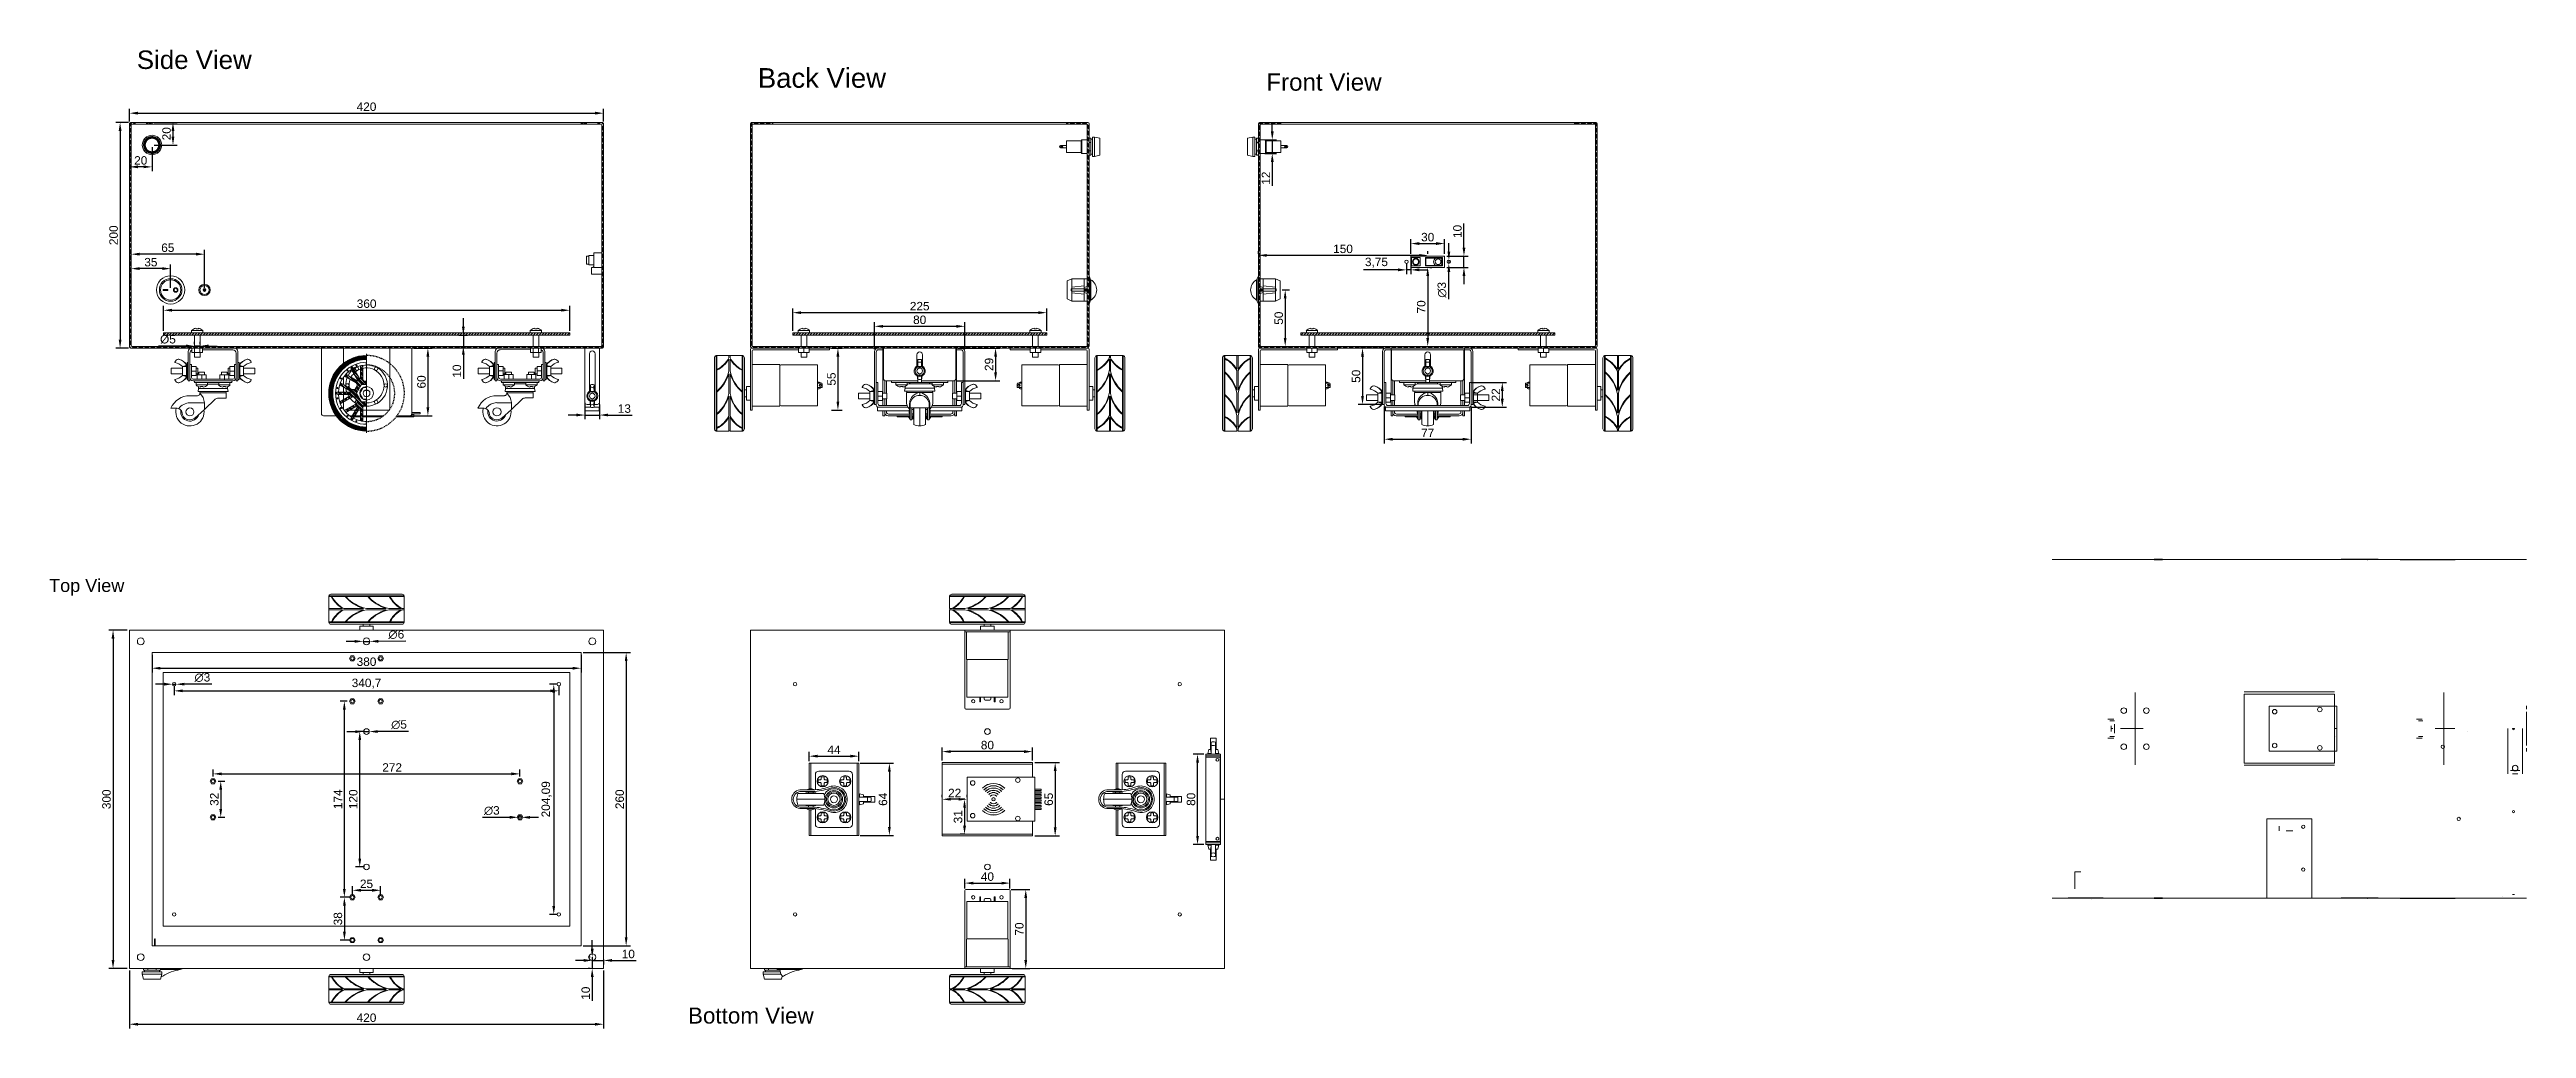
# Model space of a CAD drawing. Header units: millimetres. Extents: x 29 to 3003, y -283 to 1331.
# Drawn here: x 29 to 2223, y 47 to 915 of the extents above; entities that cross this region are included whole.
import ezdxf

# ---------------------------------------------------------------- set-up
doc = ezdxf.new("R2010")
doc.units = ezdxf.units.MM
doc.linetypes.add('JIS_02_0.7', pattern=[1.35, 0.75, -0.6])
doc.linetypes.add('JIS_02_1.0', pattern=[2, 1, -1])
doc.layers.get('0').update_dxf_attribs({"lineweight": 9})
for name, color, linetype, lineweight in [('Caixa', 7, 'Continuous', 9), ('Dimensions', 30, 'Continuous', 13), ('Hinges', 7, 'Continuous', 9), ('Motor', 7, 'Continuous', 9), ('Wheel', 7, 'Continuous', 9)]:
    doc.layers.add(name, color=color, linetype=linetype, lineweight=lineweight)
doc.layers.add('PCB', color=7, linetype='Continuous')
doc.layers.add('Wheel Lines', color=7, linetype='JIS_02_1.0')
doc.styles.get("Standard").update_dxf_attribs({"font": 'arial.ttf'})
doc.styles.add('y', font='bgothl.ttf')
doc.dimstyles.new('ISO-25', dxfattribs={"dimscale": 3, "dimtxt": 2.5, "dimasz": 2.5, "dimexe": 1.25, "dimexo": 0.625, "dimtad": 1, "dimtxsty": 'Standard', "dimcen": 2.5, "dimadec": 0, "dimazin": 0, "dimtfac": 1, "dimtmove": 0, "dimatfit": 3, "dimfxl": 1, "dimarcsym": 0})
picture_1 = doc.add_image_def('image2.png', size_in_pixel=(450, 300))
pattern_1 = [(135, (1927.8105, 184.0145), (-2.694077, -2.694077), []), (135, (1927.8105, 184.9125), (-2.694077, -2.694077), []), (135, (1927.8105, 185.8105), (-2.694077, -2.694077), []), (135, (1927.8105, 186.7086), (-2.694077, -2.694077), [])]
pattern_2 = [(45, (1927.8105, 184.0145), (-1.25, 1.25), [])]

msp = doc.modelspace()

# ---------------------------------------------------------------- texts
for s, height, p in [('Side View', 16.3799, (106.571, 897.415)), ('Back View', 17.4024, (656.688, 880.743)), ('Front View', 15.2926, (1107.069, 878.159)), ('Top View', 11.4345, (28.871, 433.802)), ('Bottom View', 14.20373, (594.788, 51.159))]:
    msp.add_text(s, height=height).set_placement(p)

# ---------------------------------------------------------------- blocks, each defined once
blk = doc.blocks.new('*D0')
at = {"layer": 'Defpoints', "color": 0, "transparency": 16777216}
for p in [(120, 380), (500, 380), (500, 366.2)]:
    blk.add_point(p, dxfattribs=at)
at = {"layer": 'Dimensions', "color": 0, "lineweight": -2, "transparency": 16777216}
for p, q in [((120, 378.1), (120, 362.4)), ((500, 378.1), (500, 362.4)), ((127.5, 366.2), (492.5, 366.2))]:
    blk.add_line(p, q, dxfattribs=at)
at = {"layer": 'Dimensions', "color": 0, "transparency": 16777216}
for points in [[(127.5, 367.4), (127.5, 364.9), (120, 366.2)], [(492.5, 367.4), (492.5, 364.9), (500, 366.2)]]:
    blk.add_solid(points, dxfattribs=at)
at = {"layer": 'Dimensions', "color": 0, "transparency": 16777216, "insert": (310, 371.9), "char_height": 7.5, "attachment_point": 5}
blk.add_mtext('380', dxfattribs=at)
blk = doc.blocks.new('*D1')
at = {"layer": 'Defpoints', "color": 0, "transparency": 16777216}
for p in [(500, 380), (500, 120), (540, 120)]:
    blk.add_point(p, dxfattribs=at)
at = {"layer": 'Dimensions', "color": 0, "lineweight": -2, "transparency": 16777216}
for p, q in [((501.9, 380), (543.8, 380)), ((540, 372.5), (540, 127.5)), ((501.9, 120), (543.8, 120))]:
    blk.add_line(p, q, dxfattribs=at)
at = {"layer": 'Dimensions', "color": 0, "transparency": 16777216}
for points in [[(538.8, 372.5), (541.2, 372.5), (540, 380)], [(538.8, 127.5), (541.2, 127.5), (540, 120)]]:
    blk.add_solid(points, dxfattribs=at)
at = {"layer": 'Dimensions', "color": 0, "transparency": 16777216, "insert": (534.3, 250), "char_height": 7.5, "attachment_point": 5, "rotation": 90}
blk.add_mtext('260', dxfattribs=at)
blk = doc.blocks.new('*U3')
blk.add_lwpolyline([(-1.3, 2.2), (-2.6, 0), (-1.3, -2.2), (1.3, -2.2), (2.6, 0), (1.3, 2.2)], close=True)
blk.add_circle((0, 0), 1.5)
blk = doc.blocks.new('*U4')
at = {"color": 0, "linetype": 'ByBlock', "lineweight": -2, "transparency": 16777216}
for p in [(0, 0), (0, -38)]:
    blk.add_blockref('*U3', p, dxfattribs=at)
blk = doc.blocks.new('*U5')
blk.add_lwpolyline([(-1.3, 2.2), (-2.6, 0), (-1.3, -2.2), (1.3, -2.2), (2.6, 0), (1.3, 2.2)], close=True)
blk.add_circle((0, 0), 1.5)
blk = doc.blocks.new('*U6')
at = {"color": 0, "linetype": 'ByBlock', "lineweight": -2, "transparency": 16777216}
for p in [(0, 0), (0, -38)]:
    blk.add_blockref('*U5', p, dxfattribs=at)
blk = doc.blocks.new('*U7')
blk.add_lwpolyline([(-1.3, 2.2), (-2.6, 0), (-1.3, -2.2), (1.3, -2.2), (2.6, 0), (1.3, 2.2)], close=True)
blk.add_circle((0, 0), 1.5)
blk = doc.blocks.new('*U8')
at = {"color": 0, "linetype": 'ByBlock', "lineweight": -2, "transparency": 16777216}
for p in [(0, 0), (0, -38)]:
    blk.add_blockref('*U7', p, dxfattribs=at)
blk = doc.blocks.new('*U9')
blk.add_lwpolyline([(-1.3, 2.2), (-2.6, 0), (-1.3, -2.2), (1.3, -2.2), (2.6, 0), (1.3, 2.2)], close=True)
blk.add_circle((0, 0), 1.5)
blk = doc.blocks.new('*U10')
at = {"color": 0, "linetype": 'ByBlock', "lineweight": -2, "transparency": 16777216}
for p in [(0, 0), (0, -38)]:
    blk.add_blockref('*U9', p, dxfattribs=at)
blk = doc.blocks.new('Roda (Lado)')
for p, q in [((0, 0), (-16.5, 0)), ((-16.5, 0), (-16.5, -1.5)), ((0, 0), (16.5, 0)), ((16.5, 0), (16.5, -1.5)), ((-20.6, -13.2), (-13.8, -13.2)), ((-20.5, -19.4), (-7.7, -19.4)), ((-12.5, -1.5), (-16.5, -1.5)), ((-15, -3.5), (-15, -1.5)), ((-10, -3.5), (-15, -3.5)), ((-12.9, -6.7), (-13.3, -9.4)), ((-13.3, -9.4), (13.3, -9.4)), ((-12.9, -6.7), (-12.9, -6.3)), ((-12.9, -6.7), (12.9, -6.7)), ((-12.5, -1.5), (-7.5, -1.5)), ((-11.8, -10.7), (-11.5, -9.4)), ((11.6, -10.7), (-11.8, -10.7)), ((-11.8, -11.1), (-11.8, -10.7)), ((-11, -5), (-11.2, -5.5)), ((-10, -5), (-11, -5)), ((-10, -3.5), (-5, -3.5)), ((-10, -5), (-9, -5)), ((-9, -5), (-8.8, -5.5)), ((-7.7, -25.3), (1.9, -16.3)), ((-7.7, -19.4), (-7.7, -25.3)), ((0, -1.5), (-7.5, -1.5)), ((-5, -2.8), (-5, -1.5)), ((5, -2.8), (-5, -2.8)), ((-5, -3.5), (-5, -2.8)), ((0, -1.5), (16.5, -1.5)), ((11.6, -15.2), (4.6, -15.2)), ((5, -2.8), (5, -1.5)), ((5, -3.5), (5, -2.8)), ((10, -3.5), (5, -3.5)), ((9, -5), (8.8, -5.5)), ((10, -5), (9, -5)), ((10, -3.5), (15, -3.5)), ((10, -5), (11, -5)), ((11, -5), (11.2, -5.5)), ((11.6, -10.7), (11.3, -9.4)), ((11.6, -15.2), (11.6, -10.7)), ((12.9, -6.7), (12.9, -6.3)), ((12.9, -6.7), (13.3, -9.4)), ((15, -3.5), (15, -1.5)), ((-37.4, -24.2), (-31.9, -24.2)), ((-7.7, -25.3), (-16.1, -33))]:
    blk.add_line(p, q)
blk.add_circle((-20.5, -27.5), 3.59)
for centre, radius, start, end in [((-20.8, -31.1), 17.9, 89.0762, 157.2925), ((-20, -32.2), 12.9, 92.1937, 143.5527), ((-20.5, -27.5), 8.18, 89.8843, 90.1157), ((-20.5, -27.5), 8.18, 89.8843, 90.1157), ((-10.4, 0.7), 6.25, 222.1439, 262.3949), ((-13.8, -11.2), 1.95, 270.2705, 4.1503), ((-9.4, -6.3), 3.5, 159.7651, 180), ((-19.3, -19.9), 11.6, 2.7683, 49.8413), ((-9.6, 0.7), 6.25, 277.6051, 317.8561), ((4.6, -19.2), 4, 90, 133), ((9.6, 0.7), 6.25, 222.1439, 262.3949), ((10.4, 0.7), 6.25, 277.6051, 317.8561), ((9.4, -6.3), 3.5, 0, 20.2349), ((-20.5, -27.5), 12.5, 164.3045, 8.7551), ((-32.3, -29.1), 4.94, 11.6075, 85.3728), ((-20.5, -27.5), 8.18, 168.8662, 343.8135), ((-20.5, -27.5), 8.18, 168.8662, 343.8135), ((-20.5, -27.5), 7.04, 184.4613, 317.2353)]:
    blk.add_arc(centre, radius, start, end)
blk = doc.blocks.new('Screw Head (Side)')
for p, q in [((-5, -2), (-5, 0)), ((-5, 0), (5, 0)), ((5, -1.3), (5, 0)), ((0, -2), (-5, -2)), ((-1, -3.5), (-1.2, -4)), ((0, -3.5), (-1, -3.5)), ((0, -2), (5, -2)), ((0, -3.5), (1, -3.5)), ((1, -3.5), (1.2, -4)), ((5, -2), (5, -1.3))]:
    blk.add_line(p, q)
for centre, start, end in [((-0.4, 2.2), 222.1439, 262.3949), ((0.4, 2.2), 277.6051, 317.8561)]:
    blk.add_arc(centre, 6.25, start, end)
blk = doc.blocks.new('Roda (Frente)')
for p, q in [((-25, 0), (-25, -1.5)), ((-25, 0), (-5, 0)), ((25, 0), (25, -1.5)), ((-9.2, -1.5), (-25, -1.5)), ((-13, -6.5), (-13.3, -9.1)), ((0, -9.1), (-13.3, -9.1)), ((0, -6.5), (-13, -6.5)), ((-11.8, -10.4), (-11.2, -9.1)), ((0, -10.4), (-11.8, -10.4)), ((-11.8, -10.4), (-11.8, -18.2)), ((-9.2, -1.5), (0, -1.5)), ((-9.2, -1.5), (-8.4, -2.7)), ((0, -2.7), (-9, -2.7)), ((-8.9, -19.9), (-8.9, -23.9)), ((-8.4, -23.9), (-8.4, -19.7)), ((9.2, -1.5), (0, -1.5)), ((0, -2.7), (9, -2.7)), ((0, -6.5), (13, -6.5)), ((0, -9.1), (13.3, -9.1)), ((0, -12.9), (0, -10.4)), ((0, -10.4), (11.8, -10.4)), ((25, 0), (5, 0)), ((9.2, -1.5), (8.4, -2.7)), ((8.4, -23.9), (8.4, -19.7)), ((8.9, -19.9), (8.9, -23.9)), ((9.2, -1.5), (25, -1.5)), ((11.8, -10.4), (11.2, -9.1)), ((11.8, -10.4), (11.8, -18.2)), ((13, -6.5), (13.3, -9.1)), ((-8.9, -23.9), (-8.9, -25.1)), ((-8.9, -25.1), (-8.4, -25.5)), ((-8.4, -23.9), (-8.4, -24.6)), ((-8.4, -34.5), (-8.4, -24.6)), ((-8.4, -34.5), (-7, -34.5)), ((-6.2, -23.9), (-7.6, -23.9)), ((-7, -24.6), (-7, -34.5)), ((-7, -25.3), (-5.6, -25.3)), ((-7, -29.4), (-5.6, -29.4)), ((-5.6, -23.9), (-6.2, -23.9)), ((0, -23.9), (-5.6, -23.9)), ((-5.6, -23.9), (-5.6, -31.9)), ((-5.6, -31.9), (-5.2, -32.3)), ((-5.2, -38.9), (-5.2, -23.9)), ((0, -23.9), (0, -40)), ((0, -23.9), (5.6, -23.9)), ((5.2, -38.9), (5.2, -23.9)), ((5.6, -31.9), (5.2, -32.3)), ((5.6, -23.9), (6.2, -23.9)), ((5.6, -23.9), (5.6, -31.9)), ((7, -25.3), (5.6, -25.3)), ((7, -29.4), (5.6, -29.4)), ((6.2, -23.9), (7.6, -23.9)), ((7, -24.6), (7, -34.5)), ((8.4, -34.5), (7, -34.5)), ((8.4, -23.9), (8.4, -24.6)), ((8.4, -34.5), (8.4, -24.6)), ((8.9, -25.1), (8.4, -25.5)), ((8.9, -23.9), (8.9, -25.1))]:
    blk.add_line(p, q)
for centre, radius, start, end in [((-8.9, -6.8), 4.13, 149.5149, 175.9895), ((-1.3, -17.9), 10.5, 182.0322, 223.5877), ((-8.9, -6.8), 4.13, 91.584, 120.5328), ((0.9, -20.2), 9.76, 95.1859, 178.5811), ((-0.2, -21.2), 8.3, 88.6743, 169.3585), ((-0.9, -20.2), 9.76, 1.4189, 84.8141), ((0.2, -21.2), 8.3, 10.6415, 91.3257), ((1.3, -17.9), 10.5, 316.4123, 357.9678), ((8.9, -6.8), 4.13, 59.4672, 88.416), ((8.9, -6.8), 4.13, 4.0105, 30.4851), ((-2.1, -27.4), 7.18, 160.7215, 209.3744), ((-7.6, -24.6), 0.75, 90, 180), ((-6.2, -24.6), 0.75, 90, 180), ((-0.1, -27.7), 12.3, 245.3471, 270.2989), ((0.1, -27.7), 12.3, 269.7011, 294.6529), ((6.2, -24.6), 0.75, 0, 90), ((7.6, -24.6), 0.75, 0, 90), ((2.1, -27.4), 7.18, 330.6256, 19.2785)]:
    blk.add_arc(centre, radius, start, end)
blk.add_blockref('Screw Head (Side)', (-16, -1.5))
at = {"xscale": -1}
blk.add_blockref('Screw Head (Side)', (16, -1.5), dxfattribs=at)
blk = doc.blocks.new('*U17')
for p, q in [((-1.1, 1.1955), (-1.1, -1.1955)), ((-1.1, 1.1955), (1.1, 1.1955)), ((-1.1, -1.1955), (1.1, -1.1955))]:
    blk.add_line(p, q)
blk = doc.blocks.new('*U18')
at = {"color": 0, "linetype": 'ByBlock', "lineweight": -2, "transparency": 16777216}
blk.add_blockref('*U17', (1151.2, 1218.8), dxfattribs=at)
for p, rotation in [((1154.1, 1221.7), 270.0000000000001), ((1154.1, 1215.9), 90.00000000000001), ((1157, 1218.8), 180)]:
    blk.add_blockref('*U17', p, dxfattribs=dict(at, rotation=rotation))
blk = doc.blocks.new('*U19')
for p, q in [((-1.1, 1.1955), (-1.1, -1.1955)), ((-1.1, 1.1955), (1.1, 1.1955)), ((-1.1, -1.1955), (1.1, -1.1955))]:
    blk.add_line(p, q)
blk = doc.blocks.new('*U20')
at = {"color": 0, "linetype": 'ByBlock', "lineweight": -2, "transparency": 16777216}
blk.add_blockref('*U19', (1151.2, 1218.8), dxfattribs=at)
for p, rotation in [((1154.1, 1221.7), 270.0000000000001), ((1154.1, 1215.9), 90.00000000000001), ((1157, 1218.8), 180)]:
    blk.add_blockref('*U19', p, dxfattribs=dict(at, rotation=rotation))
blk = doc.blocks.new('*U21')
for p, q in [((-1.1, 1.1955), (-1.1, -1.1955)), ((-1.1, 1.1955), (1.1, 1.1955)), ((-1.1, -1.1955), (1.1, -1.1955))]:
    blk.add_line(p, q)
blk = doc.blocks.new('*U22')
at = {"color": 0, "linetype": 'ByBlock', "lineweight": -2, "transparency": 16777216}
blk.add_blockref('*U21', (1151.2, 1218.8), dxfattribs=at)
for p, rotation in [((1154.1, 1221.7), 270.0000000000001), ((1154.1, 1215.9), 90.00000000000001), ((1157, 1218.8), 180)]:
    blk.add_blockref('*U21', p, dxfattribs=dict(at, rotation=rotation))
blk = doc.blocks.new('*U23')
for p, q in [((-1.1, 1.1955), (-1.1, -1.1955)), ((-1.1, 1.1955), (1.1, 1.1955)), ((-1.1, -1.1955), (1.1, -1.1955))]:
    blk.add_line(p, q)
blk = doc.blocks.new('*U24')
at = {"color": 0, "linetype": 'ByBlock', "lineweight": -2, "transparency": 16777216}
blk.add_blockref('*U23', (1151.2, 1218.8), dxfattribs=at)
for p, rotation in [((1154.1, 1221.7), 270.0000000000001), ((1154.1, 1215.9), 90.00000000000001), ((1157, 1218.8), 180)]:
    blk.add_blockref('*U23', p, dxfattribs=dict(at, rotation=rotation))
blk = doc.blocks.new('Roda (Bottom)')
for p, q in [((-16.5, 22), (-16.5, 8.4)), ((13.5, 25), (-13.5, 25)), ((16.5, 16), (16.5, 22)), ((-31.9, 5.2), (-20.5, 5.2)), ((-20.5, 8.3), (-29.8, 8.3)), ((-20.5, 6.9), (-29.7, 6.9)), ((-20.5, 5.6), (-24.8, 5.6)), ((-24.8, 5.6), (-24.8, 5.2)), ((-22.5, 5.6), (-22.5, 6.9)), ((-20.5, 8.3), (-16.9, 8.3)), ((-20.5, 6.9), (-16.9, 6.9)), ((-20.5, 5.6), (-16.2, 5.6)), ((-9.1, 5.2), (-20.5, 5.2)), ((-18.5, 5.6), (-18.5, 6.9)), ((-16.2, 5.6), (-16.2, 5.2)), ((-11.2, 17.8), (-11.8, 17.2)), ((-11.8, 14.8), (-11.2, 14.2)), ((-8.8, 17.8), (-8.2, 17.2)), ((-8.2, 14.8), (-8.8, 14.2)), ((8.8, 17.8), (8.2, 17.2)), ((8.2, 14.8), (8.8, 14.2)), ((11.2, 17.8), (11.8, 17.2)), ((11.8, 14.8), (11.2, 14.2)), ((16.5, 16), (16.5, 0)), ((-20.5, 0), (-33, 0)), ((-31.9, -5.2), (-20.5, -5.2)), ((-20.5, -8.3), (-29.8, -8.3)), ((-20.5, -6.9), (-29.7, -6.9)), ((-24.8, -5.6), (-24.8, -5.2)), ((-20.5, -5.6), (-24.8, -5.6)), ((-22.5, -5.6), (-22.5, -6.9)), ((-20.5, 0), (-8, 0)), ((-9.1, -5.2), (-20.5, -5.2)), ((-20.5, -5.6), (-16.2, -5.6)), ((-20.5, -6.9), (-16.9, -6.9)), ((-20.5, -8.3), (-16.9, -8.3)), ((-18.5, -5.6), (-18.5, -6.9)), ((-16.5, -22), (-16.5, -8.4)), ((-16.2, -5.6), (-16.2, -5.2)), ((-11.8, -14.8), (-11.2, -14.2)), ((-11.2, -17.8), (-11.8, -17.2)), ((-8.2, -14.8), (-8.8, -14.2)), ((-8.8, -17.8), (-8.2, -17.2)), ((8.2, -14.8), (8.8, -14.2)), ((8.8, -17.8), (8.2, -17.2)), ((11.8, -14.8), (11.2, -14.2)), ((11.2, -17.8), (11.8, -17.2)), ((16.5, -16), (16.5, 0)), ((16.5, -16), (16.5, -22)), ((13.5, -25), (-13.5, -25))]:
    blk.add_line(p, q)
for centre, radius in [((-10, 16), 5), ((0, 0), 7.66), ((0, 0), 6.65), ((0, 0), 5.43), ((10, 16), 5), ((-10, -16), 5), ((10, -16), 5)]:
    blk.add_circle(centre, radius)
for centre, radius, start, end in [((-13.5, 22), 3, 90, 180), ((13.5, 22), 3, 0, 90), ((-29.2, 0.2), 8.17, 97.5632, 181.2575), ((-29.2, -0.2), 8.17, 178.7425, 262.4368), ((-29.2, 0.2), 6.8, 98.8288, 181.2575), ((-20.7, 0.1), 12.3, 155.3471, 180.2989), ((-29.8, 5.3), 3, 90, 97.5632), ((-29.7, 3.9), 3, 90, 98.8288), ((-20.8, 3.4), 5.93, 87.572, 124.2913), ((-20.2, 3.4), 5.93, 55.7087, 92.428), ((-23.3, 71.6), 63.6, 275.7483, 288.9923), ((-16.9, 8.9), 2, 270, 275.8126), ((-23.3, 71.6), 65, 275.8126, 288.91), ((-20.3, 0.1), 12.3, 359.7011, 24.6529), ((0, 0), 9.41, 204.0311, 155.9689), ((0, 0), 3.1, 0, 180), ((0, 0), 3.1, 180, 0), ((-1.9, 9.6), 2, 101.3356, 108.9923), ((0, 0), 11.8, 0, 101.3356), ((0, 0), 11.8, 258.6644, 0), ((-1.6, 8.2), 2, 100.7313, 108.91), ((0, 0), 10.4, 0, 100.7313), ((0, 0), 10.4, 259.2687, 0), ((-29.2, -0.2), 6.8, 178.7425, 261.1712), ((-20.7, -0.1), 12.3, 179.7011, 204.6529), ((-29.7, -3.9), 3, 261.1712, 270), ((-29.8, -5.3), 3, 262.4368, 270), ((-20.8, -3.4), 5.93, 235.7087, 272.428), ((-20.2, -3.4), 5.93, 267.572, 304.2913), ((-16.9, -8.9), 2, 84.1874, 90), ((-23.3, -71.6), 63.6, 71.0077, 84.2517), ((-23.3, -71.6), 65, 71.09, 84.1874), ((-20.3, -0.1), 12.3, 335.3471, 0.2989), ((-1.9, -9.6), 2, 251.0077, 258.6644), ((-1.6, -8.2), 2, 251.09, 259.2687), ((-13.5, -22), 3, 180, 270), ((13.5, -22), 3, 270, 0)]:
    blk.add_arc(centre, radius, start, end)
blk.add_blockref('*U18', (-1164.1, -1202.8))
at = {"xscale": -1}
blk.add_blockref('*U20', (1164.1, -1202.8), dxfattribs=at)
at = {"xscale": -1, "rotation": 180}
blk.add_blockref('*U22', (-1164.1, 1202.8), dxfattribs=at)
at = {"rotation": 179.9999999999937}
blk.add_blockref('*U24', (1164.1, 1202.8), dxfattribs=at)
blk = doc.blocks.new('*D25')
at = {"layer": 'Defpoints', "color": 0, "transparency": 16777216}
for p in [(100, 400), (85.5, 100), (100, 100)]:
    blk.add_point(p, dxfattribs=at)
at = {"layer": 'Dimensions', "color": 0, "lineweight": -2, "transparency": 16777216}
for p, q in [((98.1, 400), (81.7, 400)), ((85.5, 392.5), (85.5, 107.5)), ((98.1, 100), (81.7, 100))]:
    blk.add_line(p, q, dxfattribs=at)
at = {"layer": 'Dimensions', "color": 0, "transparency": 16777216}
for points in [[(84.2, 392.5), (86.7, 392.5), (85.5, 400)], [(84.2, 107.5), (86.7, 107.5), (85.5, 100)]]:
    blk.add_solid(points, dxfattribs=at)
at = {"layer": 'Dimensions', "color": 0, "transparency": 16777216, "insert": (79.7, 250), "char_height": 7.5, "attachment_point": 5, "rotation": 90}
blk.add_mtext('300', dxfattribs=at)
blk = doc.blocks.new('*D26')
at = {"layer": 'Defpoints', "color": 0, "transparency": 16777216}
for p in [(100, 100), (520, 100), (520, 50.6)]:
    blk.add_point(p, dxfattribs=at)
at = {"layer": 'Dimensions', "color": 0, "lineweight": -2, "transparency": 16777216}
for p, q in [((100, 98.1), (100, 46.8)), ((520, 98.1), (520, 46.8)), ((107.5, 50.6), (512.5, 50.6))]:
    blk.add_line(p, q, dxfattribs=at)
at = {"layer": 'Dimensions', "color": 0, "transparency": 16777216}
for points in [[(107.5, 51.8), (107.5, 49.3), (100, 50.6)], [(512.5, 51.8), (512.5, 49.3), (520, 50.6)]]:
    blk.add_solid(points, dxfattribs=at)
at = {"layer": 'Dimensions', "color": 0, "transparency": 16777216, "insert": (310, 56.3), "char_height": 7.5, "attachment_point": 5}
blk.add_mtext('420', dxfattribs=at)
blk = doc.blocks.new('*D27')
at = {"layer": 'Defpoints', "color": 0, "transparency": 16777216}
for p in [(880, 175.7), (840, 169), (880, 169)]:
    blk.add_point(p, dxfattribs=at)
at = {"layer": 'Dimensions', "color": 0, "lineweight": -2, "transparency": 16777216}
for p, q in [((840, 170.9), (840, 179.4)), ((847.5, 175.7), (872.5, 175.7)), ((880, 170.9), (880, 179.4))]:
    blk.add_line(p, q, dxfattribs=at)
at = {"layer": 'Dimensions', "color": 0, "transparency": 16777216}
for points in [[(847.5, 176.9), (847.5, 174.4), (840, 175.7)], [(872.5, 176.9), (872.5, 174.4), (880, 175.7)]]:
    blk.add_solid(points, dxfattribs=at)
at = {"layer": 'Dimensions', "color": 0, "transparency": 16777216, "insert": (860, 181.4), "char_height": 7.5, "attachment_point": 5}
blk.add_mtext('40', dxfattribs=at)
blk = doc.blocks.new('*D28')
at = {"layer": 'Defpoints', "color": 0, "transparency": 16777216}
for p in [(879, 170), (880, 100), (894, 100)]:
    blk.add_point(p, dxfattribs=at)
at = {"layer": 'Dimensions', "color": 0, "lineweight": -2, "transparency": 16777216}
for p, q in [((880.9, 170), (897.7, 170)), ((894, 162.5), (894, 107.5)), ((881.9, 100), (897.7, 100))]:
    blk.add_line(p, q, dxfattribs=at)
at = {"layer": 'Dimensions', "color": 0, "transparency": 16777216}
for points in [[(892.7, 162.5), (895.2, 162.5), (894, 170)], [(892.7, 107.5), (895.2, 107.5), (894, 100)]]:
    blk.add_solid(points, dxfattribs=at)
at = {"layer": 'Dimensions', "color": 0, "transparency": 16777216, "insert": (888.3, 135), "char_height": 7.5, "attachment_point": 5, "rotation": 90}
blk.add_mtext('70', dxfattribs=at)
blk = doc.blocks.new('*D29')
at = {"layer": 'Defpoints', "color": 0, "transparency": 16777216}
for p in [(746.1, 288.2), (702.1, 282), (746.1, 282)]:
    blk.add_point(p, dxfattribs=at)
at = {"layer": 'Dimensions', "color": 0, "lineweight": -2, "transparency": 16777216}
for p, q in [((702.1, 283.9), (702.1, 292)), ((709.6, 288.2), (738.6, 288.2)), ((746.1, 283.9), (746.1, 292))]:
    blk.add_line(p, q, dxfattribs=at)
at = {"layer": 'Dimensions', "color": 0, "transparency": 16777216}
for points in [[(709.6, 289.5), (709.6, 287), (702.1, 288.2)], [(738.6, 289.5), (738.6, 287), (746.1, 288.2)]]:
    blk.add_solid(points, dxfattribs=at)
at = {"layer": 'Dimensions', "color": 0, "transparency": 16777216, "insert": (724.1, 293.9), "char_height": 7.5, "attachment_point": 5}
blk.add_mtext('44', dxfattribs=at)
blk = doc.blocks.new('*D30')
at = {"layer": 'Defpoints', "color": 0, "transparency": 16777216}
for p in [(101, 850), (91.7, 650), (101, 650)]:
    blk.add_point(p, dxfattribs=at)
at = {"layer": 'Dimensions', "color": 0, "lineweight": -2, "transparency": 16777216}
for p, q in [((99.1, 850), (88, 850)), ((91.7, 842.5), (91.7, 657.5)), ((99.1, 650), (88, 650))]:
    blk.add_line(p, q, dxfattribs=at)
at = {"layer": 'Dimensions', "color": 0, "transparency": 16777216}
for points in [[(90.5, 842.5), (93, 842.5), (91.7, 850)], [(90.5, 657.5), (93, 657.5), (91.7, 650)]]:
    blk.add_solid(points, dxfattribs=at)
at = {"layer": 'Dimensions', "color": 0, "transparency": 16777216, "insert": (86, 750), "char_height": 7.5, "attachment_point": 5, "rotation": 90}
blk.add_mtext('200', dxfattribs=at)
blk = doc.blocks.new('*D31')
at = {"layer": 'Defpoints', "color": 0, "transparency": 16777216}
for p in [(520, 858.2), (100, 849), (520, 849)]:
    blk.add_point(p, dxfattribs=at)
at = {"layer": 'Dimensions', "color": 0, "lineweight": -2, "transparency": 16777216}
for p, q in [((100, 850.9), (100, 862)), ((107.5, 858.2), (512.5, 858.2)), ((520, 850.9), (520, 862))]:
    blk.add_line(p, q, dxfattribs=at)
at = {"layer": 'Dimensions', "color": 0, "transparency": 16777216}
for points in [[(107.5, 859.5), (107.5, 857), (100, 858.2)], [(512.5, 859.5), (512.5, 857), (520, 858.2)]]:
    blk.add_solid(points, dxfattribs=at)
at = {"layer": 'Dimensions', "color": 0, "transparency": 16777216, "insert": (310, 863.9), "char_height": 7.5, "attachment_point": 5}
blk.add_mtext('420', dxfattribs=at)
blk = doc.blocks.new('*D32')
at = {"layer": 'Defpoints', "color": 0, "transparency": 16777216}
for p in [(832, 650), (830.5, 621), (867.2, 621)]:
    blk.add_point(p, dxfattribs=at)
at = {"layer": 'Dimensions', "color": 0, "lineweight": -2, "transparency": 16777216}
for p, q in [((833.9, 650), (871, 650)), ((867.2, 642.5), (867.2, 628.5)), ((832.4, 621), (871, 621))]:
    blk.add_line(p, q, dxfattribs=at)
at = {"layer": 'Dimensions', "color": 0, "transparency": 16777216}
for points in [[(866, 642.5), (868.5, 642.5), (867.2, 650)], [(866, 628.5), (868.5, 628.5), (867.2, 621)]]:
    blk.add_solid(points, dxfattribs=at)
at = {"layer": 'Dimensions', "color": 0, "transparency": 16777216, "insert": (861.5, 635.5), "char_height": 7.5, "attachment_point": 5, "rotation": 90}
blk.add_mtext('29', dxfattribs=at)
blk = doc.blocks.new('*D33')
at = {"layer": 'Defpoints', "color": 0, "transparency": 16777216}
for p in [(176.7, 266), (176.7, 234), (180.9, 234)]:
    blk.add_point(p, dxfattribs=at)
at = {"layer": 'Dimensions', "color": 0, "lineweight": -2, "transparency": 16777216}
for p, q in [((178.5, 266), (184.6, 266)), ((180.9, 258.5), (180.9, 241.5)), ((178.5, 234), (184.6, 234))]:
    blk.add_line(p, q, dxfattribs=at)
at = {"layer": 'Dimensions', "color": 0, "transparency": 16777216}
for points in [[(179.6, 258.5), (182.1, 258.5), (180.9, 266)], [(179.6, 241.5), (182.1, 241.5), (180.9, 234)]]:
    blk.add_solid(points, dxfattribs=at)
at = {"layer": 'Dimensions', "color": 0, "transparency": 16777216, "insert": (175.2, 250), "char_height": 7.5, "attachment_point": 5, "rotation": 90}
blk.add_mtext('32', dxfattribs=at)
blk = doc.blocks.new('*D34')
at = {"layer": 'Defpoints', "color": 0, "transparency": 16777216}
for p in [(297.5, 163.1), (322.5, 169.3), (322.5, 163.1)]:
    blk.add_point(p, dxfattribs=at)
at = {"layer": 'Dimensions', "color": 0, "lineweight": -2, "transparency": 16777216}
for p, q in [((297.5, 165), (297.5, 173.1)), ((305, 169.3), (315, 169.3)), ((322.5, 165), (322.5, 173.1))]:
    blk.add_line(p, q, dxfattribs=at)
at = {"layer": 'Dimensions', "color": 0, "transparency": 16777216}
for points in [[(305, 170.6), (305, 168.1), (297.5, 169.3)], [(315, 170.6), (315, 168.1), (322.5, 169.3)]]:
    blk.add_solid(points, dxfattribs=at)
at = {"layer": 'Dimensions', "color": 0, "transparency": 16777216, "insert": (310, 175), "char_height": 7.5, "attachment_point": 5}
blk.add_mtext('25', dxfattribs=at)
blk = doc.blocks.new('*D35')
at = {"layer": 'Defpoints', "color": 0, "transparency": 16777216}
for p in [(304, 310), (310, 310), (310, 190)]:
    blk.add_point(p, dxfattribs=at)
at = {"layer": 'Dimensions', "color": 0, "lineweight": -2, "transparency": 16777216}
for p, q in [((308.1, 310), (300.3, 310)), ((304, 197.5), (304, 302.5)), ((308.1, 190), (300.3, 190))]:
    blk.add_line(p, q, dxfattribs=at)
at = {"layer": 'Dimensions', "color": 0, "transparency": 16777216}
for points in [[(302.8, 302.5), (305.3, 302.5), (304, 310)], [(302.8, 197.5), (305.3, 197.5), (304, 190)]]:
    blk.add_solid(points, dxfattribs=at)
at = {"layer": 'Dimensions', "color": 0, "transparency": 16777216, "insert": (298.3, 250), "char_height": 7.5, "attachment_point": 5, "rotation": 90}
blk.add_mtext('120', dxfattribs=at)
blk = doc.blocks.new('*D36')
at = {"layer": 'Defpoints', "color": 0, "transparency": 16777216}
for p in [(297.5, 163.1), (290.4, 125.1), (297.5, 125.1)]:
    blk.add_point(p, dxfattribs=at)
at = {"layer": 'Dimensions', "color": 0, "lineweight": -2, "transparency": 16777216}
for p, q in [((295.6, 163.1), (286.7, 163.1)), ((290.4, 155.6), (290.4, 132.6)), ((295.6, 125.1), (286.7, 125.1))]:
    blk.add_line(p, q, dxfattribs=at)
at = {"layer": 'Dimensions', "color": 0, "transparency": 16777216}
for points in [[(289.2, 155.6), (291.7, 155.6), (290.4, 163.1)], [(289.2, 132.6), (291.7, 132.6), (290.4, 125.1)]]:
    blk.add_solid(points, dxfattribs=at)
at = {"layer": 'Dimensions', "color": 0, "transparency": 16777216, "insert": (284.7, 144.1), "char_height": 7.5, "attachment_point": 5, "rotation": 90}
blk.add_mtext('38', dxfattribs=at)
blk = doc.blocks.new('*D37')
at = {"layer": 'Defpoints', "color": 0, "transparency": 16777216}
for p in [(290.4, 336.9), (294.9, 336.9), (294.9, 163.1)]:
    blk.add_point(p, dxfattribs=at)
at = {"layer": 'Dimensions', "color": 0, "lineweight": -2, "transparency": 16777216}
for p, q in [((293, 336.9), (286.6, 336.9)), ((290.4, 170.6), (290.4, 329.4)), ((293, 163.1), (286.6, 163.1))]:
    blk.add_line(p, q, dxfattribs=at)
at = {"layer": 'Dimensions', "color": 0, "transparency": 16777216}
for points in [[(289.1, 329.4), (291.6, 329.4), (290.4, 336.9)], [(289.1, 170.6), (291.6, 170.6), (290.4, 163.1)]]:
    blk.add_solid(points, dxfattribs=at)
at = {"layer": 'Dimensions', "color": 0, "transparency": 16777216, "insert": (284.7, 250), "char_height": 7.5, "width": 30.353, "attachment_point": 5, "rotation": 90}
blk.add_mtext('174', dxfattribs=at)
blk = doc.blocks.new('*D38')
at = {"layer": 'Defpoints', "color": 0, "transparency": 16777216}
for p in [(174.1, 268.2), (445.9, 272.5), (445.9, 268.2)]:
    blk.add_point(p, dxfattribs=at)
at = {"layer": 'Dimensions', "color": 0, "lineweight": -2, "transparency": 16777216}
for p, q in [((174.1, 270.1), (174.1, 276.3)), ((181.6, 272.5), (438.4, 272.5)), ((445.9, 270.1), (445.9, 276.3))]:
    blk.add_line(p, q, dxfattribs=at)
at = {"layer": 'Dimensions', "color": 0, "transparency": 16777216}
for points in [[(181.6, 273.8), (181.6, 271.3), (174.1, 272.5)], [(438.4, 273.8), (438.4, 271.3), (445.9, 272.5)]]:
    blk.add_solid(points, dxfattribs=at)
at = {"layer": 'Dimensions', "color": 0, "transparency": 16777216, "insert": (332.7, 278.2), "char_height": 7.5, "attachment_point": 5}
blk.add_mtext('272', dxfattribs=at)
blk = doc.blocks.new('*D49')
at = {"layer": 'Defpoints', "color": 0, "transparency": 16777216}
for p in [(720, 650), (720, 595), (727.6, 595)]:
    blk.add_point(p, dxfattribs=at)
at = {"layer": 'Dimensions', "color": 0, "lineweight": -2, "transparency": 16777216}
for p, q in [((721.9, 650), (731.3, 650)), ((727.6, 642.5), (727.6, 602.5)), ((721.9, 595), (731.3, 595))]:
    blk.add_line(p, q, dxfattribs=at)
at = {"layer": 'Dimensions', "color": 0, "transparency": 16777216}
for points in [[(726.3, 642.5), (728.8, 642.5), (727.6, 650)], [(726.3, 602.5), (728.8, 602.5), (727.6, 595)]]:
    blk.add_solid(points, dxfattribs=at)
at = {"layer": 'Dimensions', "color": 0, "transparency": 16777216, "insert": (721.9, 622.5), "char_height": 7.5, "attachment_point": 5, "rotation": 90}
blk.add_mtext('55', dxfattribs=at)
blk = doc.blocks.new('*D50')
at = {"layer": 'Defpoints', "color": 0, "transparency": 16777216}
for p in [(390.1, 661.5), (390.1, 651.5), (395.8, 651.5)]:
    blk.add_point(p, dxfattribs=at)
at = {"layer": 'Dimensions', "color": 0, "lineweight": -2, "transparency": 16777216}
for p, q in [((391.9, 661.5), (399.5, 661.5)), ((395.8, 669), (395.8, 676.5)), ((395.8, 661.5), (395.8, 651.5)), ((391.9, 651.5), (399.5, 651.5)), ((395.8, 644), (395.8, 622.7))]:
    blk.add_line(p, q, dxfattribs=at)
at = {"layer": 'Dimensions', "color": 0, "transparency": 16777216}
for points in [[(394.5, 669), (397, 669), (395.8, 661.5)], [(394.5, 644), (397, 644), (395.8, 651.5)]]:
    blk.add_solid(points, dxfattribs=at)
at = {"layer": 'Dimensions', "color": 0, "transparency": 16777216, "insert": (390.1, 629.6), "char_height": 7.5, "attachment_point": 5, "rotation": 90}
blk.add_mtext('10', dxfattribs=at)
blk = doc.blocks.new('*D52')
at = {"layer": 'Defpoints', "color": 0, "transparency": 16777216}
for p in [(444.4, 234), (447.4, 234)]:
    blk.add_point(p, dxfattribs=at)
at = {"layer": 'Dimensions', "color": 0, "lineweight": -2, "transparency": 16777216}
for p, q in [((412.6, 234), (436.9, 234)), ((447.4, 234), (444.4, 234)), ((454.9, 234), (462.4, 234))]:
    blk.add_line(p, q, dxfattribs=at)
at = {"layer": 'Dimensions', "color": 0, "transparency": 16777216}
for points in [[(436.9, 235.3), (436.9, 232.8), (444.4, 234)], [(454.9, 235.2), (454.9, 232.7), (447.4, 234)]]:
    blk.add_solid(points, dxfattribs=at)
at = {"layer": 'Dimensions', "color": 0, "transparency": 16777216, "insert": (421, 239.9), "char_height": 7.5, "attachment_point": 5, "rotation": 359.966}
blk.add_mtext('∅3', dxfattribs=at)
blk = doc.blocks.new('*D53')
at = {"layer": 'Defpoints', "color": 0, "transparency": 16777216}
for p in [(745.3, 282), (745.3, 218), (773.2, 218)]:
    blk.add_point(p, dxfattribs=at)
at = {"layer": 'Dimensions', "color": 0, "lineweight": -2, "transparency": 16777216}
for p, q in [((747.2, 282), (776.9, 282)), ((773.2, 274.5), (773.2, 225.5)), ((747.2, 218), (776.9, 218))]:
    blk.add_line(p, q, dxfattribs=at)
at = {"layer": 'Dimensions', "color": 0, "transparency": 16777216}
for points in [[(771.9, 274.5), (774.4, 274.5), (773.2, 282)], [(771.9, 225.5), (774.4, 225.5), (773.2, 218)]]:
    blk.add_solid(points, dxfattribs=at)
at = {"layer": 'Dimensions', "color": 0, "transparency": 16777216, "insert": (767.5, 250), "char_height": 7.5, "attachment_point": 5, "rotation": 90}
blk.add_mtext('64', dxfattribs=at)
blk = doc.blocks.new('*D54')
at = {"layer": 'Defpoints', "color": 0, "transparency": 16777216}
for p in [(840, 669.3), (760, 647), (840, 647)]:
    blk.add_point(p, dxfattribs=at)
at = {"layer": 'Dimensions', "color": 0, "lineweight": -2, "transparency": 16777216}
for p, q in [((760, 648.9), (760, 673)), ((767.5, 669.3), (832.5, 669.3)), ((840, 648.9), (840, 673))]:
    blk.add_line(p, q, dxfattribs=at)
at = {"layer": 'Dimensions', "color": 0, "transparency": 16777216}
for points in [[(767.5, 670.5), (767.5, 668), (760, 669.3)], [(832.5, 670.5), (832.5, 668), (840, 669.3)]]:
    blk.add_solid(points, dxfattribs=at)
at = {"layer": 'Dimensions', "color": 0, "transparency": 16777216, "insert": (800, 675), "char_height": 7.5, "attachment_point": 5}
blk.add_mtext('80', dxfattribs=at)
blk = doc.blocks.new('*D55')
at = {"layer": 'Defpoints', "color": 0, "transparency": 16777216}
for p in [(503.5, 602), (516.5, 602), (516.5, 590.6)]:
    blk.add_point(p, dxfattribs=at)
at = {"layer": 'Dimensions', "color": 0, "lineweight": -2, "transparency": 16777216}
for p, q in [((503.5, 600.1), (503.5, 586.9)), ((516.5, 600.1), (516.5, 586.9)), ((496, 590.6), (488.5, 590.6)), ((503.5, 590.6), (516.5, 590.6)), ((524, 590.6), (545.3, 590.6))]:
    blk.add_line(p, q, dxfattribs=at)
at = {"layer": 'Dimensions', "color": 0, "transparency": 16777216}
for points in [[(496, 591.9), (496, 589.4), (503.5, 590.6)], [(524, 591.9), (524, 589.4), (516.5, 590.6)]]:
    blk.add_solid(points, dxfattribs=at)
at = {"layer": 'Dimensions', "color": 0, "transparency": 16777216, "insert": (538.4, 596.3), "char_height": 7.5, "attachment_point": 5}
blk.add_mtext('13', dxfattribs=at)
blk = doc.blocks.new('*D56')
at = {"layer": 'Defpoints', "color": 0, "transparency": 16777216}
for p in [(157.6, 651.8), (157.6, 651.5), (162.6, 651.5)]:
    blk.add_point(p, dxfattribs=at)
at = {"layer": 'Dimensions', "color": 0, "lineweight": -2, "transparency": 16777216}
for p, q in [((150.1, 651.8), (125.7, 651.8)), ((157.6, 653.4), (157.6, 655.6)), ((162.6, 651.8), (157.6, 651.8)), ((162.6, 653.4), (162.6, 655.6)), ((170.1, 651.8), (177.6, 651.8))]:
    blk.add_line(p, q, dxfattribs=at)
at = {"layer": 'Dimensions', "color": 0, "transparency": 16777216}
for points in [[(150.1, 653.1), (150.1, 650.6), (157.6, 651.8)], [(170.1, 653.1), (170.1, 650.6), (162.6, 651.8)]]:
    blk.add_solid(points, dxfattribs=at)
at = {"layer": 'Dimensions', "color": 0, "transparency": 16777216, "insert": (134.1, 657.7), "char_height": 7.5, "attachment_point": 5}
blk.add_mtext('%%C5', dxfattribs=at)
blk = doc.blocks.new('*D57')
at = {"layer": 'Defpoints', "color": 0, "transparency": 16777216}
for p in [(1211.5, 600), (1288.5, 600), (1288.5, 569.2)]:
    blk.add_point(p, dxfattribs=at)
at = {"layer": 'Dimensions', "color": 0, "lineweight": -2, "transparency": 16777216}
for p, q in [((1211.5, 598.1), (1211.5, 565.4)), ((1288.5, 598.1), (1288.5, 565.4)), ((1219, 569.2), (1281, 569.2))]:
    blk.add_line(p, q, dxfattribs=at)
at = {"layer": 'Dimensions', "color": 0, "transparency": 16777216}
for points in [[(1219, 570.4), (1219, 567.9), (1211.5, 569.2)], [(1281, 570.4), (1281, 567.9), (1288.5, 569.2)]]:
    blk.add_solid(points, dxfattribs=at)
at = {"layer": 'Dimensions', "color": 0, "transparency": 16777216, "insert": (1250, 574.8), "char_height": 7.5, "attachment_point": 5}
blk.add_mtext('77', dxfattribs=at)
blk = doc.blocks.new('*D58')
at = {"layer": 'Defpoints', "color": 0, "transparency": 16777216}
for p in [(1287, 619.5), (1286.5, 597.5), (1316.1, 597.5)]:
    blk.add_point(p, dxfattribs=at)
at = {"layer": 'Dimensions', "color": 0, "lineweight": -2, "transparency": 16777216}
for p, q in [((1288.9, 619.5), (1319.8, 619.5)), ((1288.4, 597.5), (1319.8, 597.5)), ((1316.1, 612), (1316.1, 605))]:
    blk.add_line(p, q, dxfattribs=at)
at = {"layer": 'Dimensions', "color": 0, "transparency": 16777216}
for points in [[(1314.8, 612), (1317.3, 612), (1316.1, 619.5)], [(1314.8, 605), (1317.3, 605), (1316.1, 597.5)]]:
    blk.add_solid(points, dxfattribs=at)
at = {"layer": 'Dimensions', "color": 0, "transparency": 16777216, "insert": (1310.4, 608.5), "char_height": 7.5, "attachment_point": 5, "rotation": 90}
blk.add_mtext('22', dxfattribs=at)
blk = doc.blocks.new('*D59')
at = {"layer": 'Defpoints', "color": 0, "transparency": 16777216}
for p in [(1212.5, 650), (1192.3, 600), (1211.5, 600)]:
    blk.add_point(p, dxfattribs=at)
at = {"layer": 'Dimensions', "color": 0, "lineweight": -2, "transparency": 16777216}
for p, q in [((1210.7, 650), (1188.5, 650)), ((1192.3, 642.5), (1192.3, 607.5)), ((1209.6, 600), (1188.5, 600))]:
    blk.add_line(p, q, dxfattribs=at)
at = {"layer": 'Dimensions', "color": 0, "transparency": 16777216}
for points in [[(1191, 642.5), (1193.5, 642.5), (1192.3, 650)], [(1191, 607.5), (1193.5, 607.5), (1192.3, 600)]]:
    blk.add_solid(points, dxfattribs=at)
at = {"layer": 'Dimensions', "color": 0, "transparency": 16777216, "insert": (1186.6, 625), "char_height": 7.5, "attachment_point": 5, "rotation": 90}
blk.add_mtext('50', dxfattribs=at)
blk = doc.blocks.new('*D60')
at = {"layer": 'Defpoints', "color": 0, "transparency": 16777216}
for p in [(100, 830), (120, 830), (100, 810.6)]:
    blk.add_point(p, dxfattribs=at)
at = {"layer": 'Dimensions', "color": 0, "lineweight": -2, "transparency": 16777216}
for p, q in [((100, 828.1), (100, 806.9)), ((120, 828.1), (120, 806.9)), ((112.5, 810.6), (107.5, 810.6))]:
    blk.add_line(p, q, dxfattribs=at)
at = {"layer": 'Dimensions', "color": 0, "transparency": 16777216}
for points in [[(107.5, 811.9), (107.5, 809.4), (100, 810.6)], [(112.5, 811.9), (112.5, 809.4), (120, 810.6)]]:
    blk.add_solid(points, dxfattribs=at)
at = {"layer": 'Dimensions', "color": 0, "transparency": 16777216, "insert": (110, 816.3), "char_height": 7.5, "attachment_point": 5}
blk.add_mtext('20', dxfattribs=at)
blk = doc.blocks.new('*D61')
at = {"layer": 'Defpoints', "color": 0, "transparency": 16777216}
for p in [(120, 850), (138.6, 850), (120, 830)]:
    blk.add_point(p, dxfattribs=at)
at = {"layer": 'Dimensions', "color": 0, "lineweight": -2, "transparency": 16777216}
for p, q in [((121.9, 850), (142.3, 850)), ((138.6, 837.5), (138.6, 842.5)), ((121.9, 830), (142.3, 830))]:
    blk.add_line(p, q, dxfattribs=at)
at = {"layer": 'Dimensions', "color": 0, "transparency": 16777216}
for points in [[(137.3, 842.5), (139.8, 842.5), (138.6, 850)], [(137.3, 837.5), (139.8, 837.5), (138.6, 830)]]:
    blk.add_solid(points, dxfattribs=at)
at = {"layer": 'Dimensions', "color": 0, "transparency": 16777216, "insert": (132.9, 840), "char_height": 7.5, "attachment_point": 5, "rotation": 90}
blk.add_mtext('20', dxfattribs=at)
blk = doc.blocks.new('*D62')
at = {"layer": 'Defpoints', "color": 0, "transparency": 16777216}
for p in [(1103.9, 834.5), (1103.9, 822.5), (1112.3, 822.5)]:
    blk.add_point(p, dxfattribs=at)
at = {"layer": 'Dimensions', "color": 0, "lineweight": -2, "transparency": 16777216}
for p, q in [((1105.8, 834.5), (1116.1, 834.5)), ((1112.3, 842), (1112.3, 849.5)), ((1112.3, 834.5), (1112.3, 822.5)), ((1105.8, 822.5), (1116.1, 822.5)), ((1112.3, 815), (1112.3, 793.8))]:
    blk.add_line(p, q, dxfattribs=at)
at = {"layer": 'Dimensions', "color": 0, "transparency": 16777216}
for points in [[(1111.1, 842), (1113.6, 842), (1112.3, 834.5)], [(1111.1, 815), (1113.6, 815), (1112.3, 822.5)]]:
    blk.add_solid(points, dxfattribs=at)
at = {"layer": 'Dimensions', "color": 0, "transparency": 16777216, "insert": (1106.7, 800.6), "char_height": 7.5, "attachment_point": 5, "rotation": 90}
blk.add_mtext('12', dxfattribs=at)
blk = doc.blocks.new('*D123')
at = {"layer": 'Defpoints', "color": 0, "transparency": 16777216}
for p in [(900, 282.5), (900, 217.5), (920, 217.5)]:
    blk.add_point(p, dxfattribs=at)
at = {"layer": 'Dimensions', "color": 0, "lineweight": -2, "transparency": 16777216}
for p, q in [((901.9, 282.5), (923.8, 282.5)), ((920, 275), (920, 225)), ((901.9, 217.5), (923.8, 217.5))]:
    blk.add_line(p, q, dxfattribs=at)
at = {"layer": 'Dimensions', "color": 0, "transparency": 16777216}
for points in [[(918.8, 275), (921.3, 275), (920, 282.5)], [(918.8, 225), (921.3, 225), (920, 217.5)]]:
    blk.add_solid(points, dxfattribs=at)
at = {"layer": 'Dimensions', "color": 0, "transparency": 16777216, "insert": (914.3, 250), "char_height": 7.5, "attachment_point": 5, "rotation": 90}
blk.add_mtext('65', dxfattribs=at)
blk = doc.blocks.new('*D124')
at = {"layer": 'Defpoints', "color": 0, "transparency": 16777216}
for p in [(820, 292.3), (820, 282.5), (900, 282.5)]:
    blk.add_point(p, dxfattribs=at)
at = {"layer": 'Dimensions', "color": 0, "lineweight": -2, "transparency": 16777216}
for p, q in [((820, 284.4), (820, 296)), ((892.5, 292.3), (827.5, 292.3)), ((900, 284.4), (900, 296))]:
    blk.add_line(p, q, dxfattribs=at)
at = {"layer": 'Dimensions', "color": 0, "transparency": 16777216}
for points in [[(827.5, 293.5), (827.5, 291), (820, 292.3)], [(892.5, 293.5), (892.5, 291), (900, 292.3)]]:
    blk.add_solid(points, dxfattribs=at)
at = {"layer": 'Dimensions', "color": 0, "transparency": 16777216, "insert": (860, 298), "char_height": 7.5, "attachment_point": 5}
blk.add_mtext('80', dxfattribs=at)
blk = doc.blocks.new('*D125')
at = {"layer": 'Defpoints', "color": 0, "transparency": 16777216}
for p in [(350.1, 650), (350.1, 590), (364.4, 590)]:
    blk.add_point(p, dxfattribs=at)
at = {"layer": 'Dimensions', "color": 0, "lineweight": -2, "transparency": 16777216}
for p, q in [((351.9, 650), (368.1, 650)), ((364.4, 642.5), (364.4, 597.5)), ((351.9, 590), (368.1, 590))]:
    blk.add_line(p, q, dxfattribs=at)
at = {"layer": 'Dimensions', "color": 0, "transparency": 16777216}
for points in [[(363.1, 642.5), (365.6, 642.5), (364.4, 650)], [(363.1, 597.5), (365.6, 597.5), (364.4, 590)]]:
    blk.add_solid(points, dxfattribs=at)
at = {"layer": 'Dimensions', "color": 0, "transparency": 16777216, "insert": (358.7, 620), "char_height": 7.5, "attachment_point": 5, "rotation": 90}
blk.add_mtext('60', dxfattribs=at)
blk = doc.blocks.new('*D126')
at = {"layer": 'Defpoints', "color": 0, "transparency": 16777216}
for p in [(139.7, 352), (480.3, 352), (480.3, 346.1)]:
    blk.add_point(p, dxfattribs=at)
at = {"layer": 'Dimensions', "color": 0, "lineweight": -2, "transparency": 16777216}
for p, q in [((139.7, 350.2), (139.7, 342.4)), ((147.2, 346.1), (472.8, 346.1)), ((480.3, 350.2), (480.3, 342.4))]:
    blk.add_line(p, q, dxfattribs=at)
at = {"layer": 'Dimensions', "color": 0, "transparency": 16777216}
for points in [[(147.2, 347.4), (147.2, 344.9), (139.7, 346.1)], [(472.8, 347.4), (472.8, 344.9), (480.3, 346.1)]]:
    blk.add_solid(points, dxfattribs=at)
at = {"layer": 'Dimensions', "color": 0, "transparency": 16777216, "insert": (310, 352.5), "char_height": 7.5, "attachment_point": 5}
blk.add_mtext('340,7', dxfattribs=at)
blk = doc.blocks.new('*D127')
at = {"layer": 'Defpoints', "color": 0, "transparency": 16777216}
for p in [(480.3, 352), (475.9, 148), (480.3, 148)]:
    blk.add_point(p, dxfattribs=at)
at = {"layer": 'Dimensions', "color": 0, "lineweight": -2, "transparency": 16777216}
for p, q in [((478.5, 352), (472.1, 352)), ((475.9, 344.5), (475.9, 155.5)), ((478.5, 148), (472.1, 148))]:
    blk.add_line(p, q, dxfattribs=at)
at = {"layer": 'Dimensions', "color": 0, "transparency": 16777216}
for points in [[(474.6, 344.5), (477.1, 344.5), (475.9, 352)], [(474.6, 155.5), (477.1, 155.5), (475.9, 148)]]:
    blk.add_solid(points, dxfattribs=at)
at = {"layer": 'Dimensions', "color": 0, "transparency": 16777216, "insert": (469.5, 250), "char_height": 7.5, "attachment_point": 5, "rotation": 90}
blk.add_mtext('204,09', dxfattribs=at)
blk = doc.blocks.new('*U128')
blk.add_circle((0, 0), 3)
blk = doc.blocks.new('*U129')
at = {"color": 0, "linetype": 'ByBlock', "lineweight": -2, "transparency": 16777216}
for p in [(0, 280), (200, 280), (400, 280), (0, 0), (200, 0), (400, 0)]:
    blk.add_blockref('*U128', p, dxfattribs=at)
blk = doc.blocks.new('*D130')
at = {"layer": 'Defpoints', "color": 0, "transparency": 16777216}
for p in [(307, 390), (313, 390)]:
    blk.add_point(p, dxfattribs=at)
at = {"layer": 'Dimensions', "color": 0, "lineweight": -2, "transparency": 16777216}
for p, q in [((299.5, 390), (292, 390)), ((307, 390), (313, 390)), ((344.8, 390.1), (320.5, 390))]:
    blk.add_line(p, q, dxfattribs=at)
at = {"layer": 'Dimensions', "color": 0, "transparency": 16777216}
for points in [[(299.5, 391.2), (299.5, 388.7), (307, 390)], [(320.5, 391.3), (320.5, 388.8), (313, 390)]]:
    blk.add_solid(points, dxfattribs=at)
at = {"layer": 'Dimensions', "color": 0, "transparency": 16777216, "insert": (336.4, 396), "char_height": 7.5, "attachment_point": 5, "rotation": 0.0945}
blk.add_mtext('∅6', dxfattribs=at)
blk = doc.blocks.new('*D131')
at = {"layer": 'Defpoints', "color": 0, "transparency": 16777216}
for p in [(138.2, 352), (141.2, 352)]:
    blk.add_point(p, dxfattribs=at)
at = {"layer": 'Dimensions', "color": 0, "lineweight": -2, "transparency": 16777216}
for p, q in [((130.7, 352), (123.2, 352.1)), ((138.2, 352), (141.2, 352)), ((173, 352), (148.7, 352))]:
    blk.add_line(p, q, dxfattribs=at)
at = {"layer": 'Dimensions', "color": 0, "transparency": 16777216}
for points in [[(130.7, 353.3), (130.7, 350.8), (138.2, 352)], [(148.7, 353.3), (148.7, 350.8), (141.2, 352)]]:
    blk.add_solid(points, dxfattribs=at)
at = {"layer": 'Dimensions', "color": 0, "transparency": 16777216, "insert": (164.6, 357.9), "char_height": 7.5, "attachment_point": 5, "rotation": 359.972}
blk.add_mtext('∅3', dxfattribs=at)
blk = doc.blocks.new('*D132')
at = {"layer": 'Defpoints', "color": 0, "transparency": 16777216}
for p in [(490.1, 683.5), (130.1, 663.5), (490.1, 663.5)]:
    blk.add_point(p, dxfattribs=at)
at = {"layer": 'Dimensions', "color": 0, "lineweight": -2, "transparency": 16777216}
for p, q in [((130.1, 665.4), (130.1, 687.3)), ((137.6, 683.5), (482.6, 683.5)), ((490.1, 665.4), (490.1, 687.3))]:
    blk.add_line(p, q, dxfattribs=at)
at = {"layer": 'Dimensions', "color": 0, "transparency": 16777216}
for points in [[(137.6, 684.8), (137.6, 682.3), (130.1, 683.5)], [(482.6, 684.8), (482.6, 682.3), (490.1, 683.5)]]:
    blk.add_solid(points, dxfattribs=at)
at = {"layer": 'Dimensions', "color": 0, "transparency": 16777216, "insert": (310.1, 689.3), "char_height": 7.5, "attachment_point": 5}
blk.add_mtext('360', dxfattribs=at)
blk = doc.blocks.new('*D133')
at = {"layer": 'Defpoints', "color": 0, "transparency": 16777216}
for p in [(912.5, 681.4), (687.5, 663.5), (912.5, 663.5)]:
    blk.add_point(p, dxfattribs=at)
at = {"layer": 'Dimensions', "color": 0, "lineweight": -2, "transparency": 16777216}
for p, q in [((687.5, 665.4), (687.5, 685.1)), ((695, 681.4), (905, 681.4)), ((912.5, 665.4), (912.5, 685.1))]:
    blk.add_line(p, q, dxfattribs=at)
at = {"layer": 'Dimensions', "color": 0, "transparency": 16777216}
for points in [[(695, 682.6), (695, 680.1), (687.5, 681.4)], [(905, 682.6), (905, 680.1), (912.5, 681.4)]]:
    blk.add_solid(points, dxfattribs=at)
at = {"layer": 'Dimensions', "color": 0, "transparency": 16777216, "insert": (800, 687.1), "char_height": 7.5, "attachment_point": 5}
blk.add_mtext('225', dxfattribs=at)
blk = doc.blocks.new('*U134')
blk.add_line((0, 0.5), (0, -0.5))
blk = doc.blocks.new('*U135')
at = {"color": 0, "linetype": 'ByBlock', "lineweight": -2, "transparency": 16777216}
for p in [(0, 0), (0.2, 0), (0.4, 0), (0.5, 0), (0.7, 0), (0.9, 0), (1.1, 0), (1.3, 0), (1.4, 0), (1.6, 0), (1.8, 0)]:
    blk.add_blockref('*U134', p, dxfattribs=at)
blk = doc.blocks.new('*U136')
blk.add_line((0, 0.5), (0, -0.5))
blk = doc.blocks.new('*U137')
at = {"color": 0, "linetype": 'ByBlock', "lineweight": -2, "transparency": 16777216}
for p in [(0, 0), (0.2, 0), (0.4, 0), (0.5, 0), (0.7, 0), (0.9, 0), (1.1, 0), (1.3, 0), (1.4, 0), (1.6, 0), (1.8, 0)]:
    blk.add_blockref('*U136', p, dxfattribs=at)
blk = doc.blocks.new('*U138')
blk.add_line((0, 0.5), (0, -0.5))
blk = doc.blocks.new('*U139')
at = {"color": 0, "linetype": 'ByBlock', "lineweight": -2, "transparency": 16777216}
for p in [(0, 0), (0.2, 0), (0.4, 0), (0.5, 0), (0.7, 0), (0.9, 0), (1.1, 0), (1.3, 0), (1.4, 0), (1.6, 0), (1.8, 0)]:
    blk.add_blockref('*U138', p, dxfattribs=at)
blk = doc.blocks.new('*U140')
blk.add_line((0, 0.5), (0, -0.5))
blk = doc.blocks.new('*U141')
at = {"color": 0, "linetype": 'ByBlock', "lineweight": -2, "transparency": 16777216}
for p in [(0, 0), (0.2, 0), (0.4, 0), (0.5, 0), (0.7, 0), (0.9, 0), (1.1, 0), (1.3, 0), (1.4, 0), (1.6, 0), (1.8, 0)]:
    blk.add_blockref('*U140', p, dxfattribs=at)
blk = doc.blocks.new('*D142')
at = {"layer": 'Defpoints', "color": 0, "transparency": 16777216}
for p in [(820, 250), (820, 250), (842, 250)]:
    blk.add_point(p, dxfattribs=at)
at = {"layer": 'Dimensions', "color": 0, "lineweight": -2, "transparency": 16777216}
for p, q in [((820, 251.9), (820, 253.8)), ((834.5, 250), (827.5, 250)), ((842, 251.9), (842, 253.8))]:
    blk.add_line(p, q, dxfattribs=at)
at = {"layer": 'Dimensions', "color": 0, "transparency": 16777216}
for points in [[(827.5, 251.2), (827.5, 248.8), (820, 250)], [(834.5, 251.2), (834.5, 248.8), (842, 250)]]:
    blk.add_solid(points, dxfattribs=at)
at = {"layer": 'Dimensions', "color": 0, "transparency": 16777216, "insert": (831, 255.6), "char_height": 7.5, "attachment_point": 5}
blk.add_mtext('22', dxfattribs=at)
blk = doc.blocks.new('*D143')
at = {"layer": 'Defpoints', "color": 0, "transparency": 16777216}
for p in [(842, 250), (839.7, 219), (842, 219)]:
    blk.add_point(p, dxfattribs=at)
at = {"layer": 'Dimensions', "color": 0, "lineweight": -2, "transparency": 16777216}
for p, q in [((840.1, 250), (836, 250)), ((839.7, 242.5), (839.7, 226.5)), ((840.1, 219), (836, 219))]:
    blk.add_line(p, q, dxfattribs=at)
at = {"layer": 'Dimensions', "color": 0, "transparency": 16777216}
for points in [[(838.5, 242.5), (841, 242.5), (839.7, 250)], [(838.5, 226.5), (841, 226.5), (839.7, 219)]]:
    blk.add_solid(points, dxfattribs=at)
at = {"layer": 'Dimensions', "color": 0, "transparency": 16777216, "insert": (834, 234.5), "char_height": 7.5, "attachment_point": 5, "rotation": 90}
blk.add_mtext('31', dxfattribs=at)
blk = doc.blocks.new('*D144')
at = {"layer": 'Defpoints', "color": 0, "transparency": 16777216}
for p in [(1119.3, 701.5), (1119.3, 651.5), (1123.8, 651.5)]:
    blk.add_point(p, dxfattribs=at)
at = {"layer": 'Dimensions', "color": 0, "lineweight": -2, "transparency": 16777216}
for p, q in [((1121.2, 701.5), (1127.5, 701.5)), ((1123.8, 694), (1123.8, 659)), ((1121.2, 651.5), (1127.5, 651.5))]:
    blk.add_line(p, q, dxfattribs=at)
at = {"layer": 'Dimensions', "color": 0, "transparency": 16777216}
for points in [[(1122.5, 694), (1125, 694), (1123.8, 701.5)], [(1122.5, 659), (1125, 659), (1123.8, 651.5)]]:
    blk.add_solid(points, dxfattribs=at)
at = {"layer": 'Dimensions', "color": 0, "transparency": 16777216, "insert": (1118.1, 676.5), "char_height": 7.5, "attachment_point": 5, "rotation": 90}
blk.add_mtext('50', dxfattribs=at)
blk = doc.blocks.new('*D149')
at = {"layer": 'Defpoints', "color": 0, "transparency": 16777216}
for p in [(510, 110), (520, 110), (520, 107.1)]:
    blk.add_point(p, dxfattribs=at)
at = {"layer": 'Dimensions', "color": 0, "lineweight": -2, "transparency": 16777216}
for p, q in [((502.5, 107.1), (495, 107.1)), ((510, 108.1), (510, 103.4)), ((510, 107.1), (520, 107.1)), ((520, 108.1), (520, 103.4)), ((527.5, 107.1), (548.8, 107.1))]:
    blk.add_line(p, q, dxfattribs=at)
at = {"layer": 'Dimensions', "color": 0, "transparency": 16777216}
for points in [[(502.5, 108.4), (502.5, 105.9), (510, 107.1)], [(527.5, 108.4), (527.5, 105.9), (520, 107.1)]]:
    blk.add_solid(points, dxfattribs=at)
at = {"layer": 'Dimensions', "color": 0, "transparency": 16777216, "insert": (541.9, 112.8), "char_height": 7.5, "attachment_point": 5}
blk.add_mtext('10', dxfattribs=at)
blk = doc.blocks.new('*D150')
at = {"layer": 'Defpoints', "color": 0, "transparency": 16777216}
for p in [(510, 110), (509.9, 100), (510, 100)]:
    blk.add_point(p, dxfattribs=at)
at = {"layer": 'Dimensions', "color": 0, "lineweight": -2, "transparency": 16777216}
for p, q in [((508.1, 110), (506.2, 110)), ((509.9, 117.5), (509.9, 125)), ((509.9, 110), (509.9, 100)), ((508.1, 100), (506.2, 100)), ((509.9, 92.5), (509.9, 71.2))]:
    blk.add_line(p, q, dxfattribs=at)
at = {"layer": 'Dimensions', "color": 0, "transparency": 16777216}
for points in [[(508.7, 117.5), (511.2, 117.5), (509.9, 110)], [(508.7, 92.5), (511.2, 92.5), (509.9, 100)]]:
    blk.add_solid(points, dxfattribs=at)
at = {"layer": 'Dimensions', "color": 0, "transparency": 16777216, "insert": (504.2, 78.1), "char_height": 7.5, "attachment_point": 5, "rotation": 90}
blk.add_mtext('10', dxfattribs=at)
blk = doc.blocks.new('*D151')
at = {"layer": 'Defpoints', "color": 0, "transparency": 16777216}
for p in [(101.5, 720.4), (101.5, 701.5), (136.5, 701.5)]:
    blk.add_point(p, dxfattribs=at)
at = {"layer": 'Dimensions', "color": 0, "lineweight": -2, "transparency": 16777216}
for p, q in [((101.5, 703.4), (101.5, 724.2)), ((136.5, 703.4), (136.5, 724.2)), ((129, 720.4), (109, 720.4))]:
    blk.add_line(p, q, dxfattribs=at)
at = {"layer": 'Dimensions', "color": 0, "transparency": 16777216}
for points in [[(109, 721.7), (109, 719.2), (101.5, 720.4)], [(129, 721.7), (129, 719.2), (136.5, 720.4)]]:
    blk.add_solid(points, dxfattribs=at)
at = {"layer": 'Dimensions', "color": 0, "transparency": 16777216, "insert": (119, 726.1), "char_height": 7.5, "attachment_point": 5}
blk.add_mtext('35', dxfattribs=at)
blk = doc.blocks.new('*D152')
at = {"layer": 'Defpoints', "color": 0, "transparency": 16777216}
for p in [(1250, 721.5), (1250, 651.5), (1250, 651.5)]:
    blk.add_point(p, dxfattribs=at)
at = {"layer": 'Dimensions', "color": 0, "lineweight": -2, "transparency": 16777216}
for p, q in [((1250, 714), (1250, 659)), ((1251.9, 721.5), (1253.8, 721.5)), ((1251.9, 651.5), (1253.8, 651.5))]:
    blk.add_line(p, q, dxfattribs=at)
at = {"layer": 'Dimensions', "color": 0, "transparency": 16777216}
for points in [[(1248.8, 714), (1251.3, 714), (1250, 721.5)], [(1248.8, 659), (1251.3, 659), (1250, 651.5)]]:
    blk.add_solid(points, dxfattribs=at)
at = {"layer": 'Dimensions', "color": 0, "transparency": 16777216, "insert": (1244.3, 686.5), "char_height": 7.5, "attachment_point": 5, "rotation": 90}
blk.add_mtext('70', dxfattribs=at)
blk = doc.blocks.new('*D153')
at = {"layer": 'Defpoints', "color": 0, "transparency": 16777216}
for p in [(1235, 731.5), (1265, 742.6), (1265, 731.5)]:
    blk.add_point(p, dxfattribs=at)
at = {"layer": 'Dimensions', "color": 0, "lineweight": -2, "transparency": 16777216}
for p, q in [((1235, 733.4), (1235, 746.4)), ((1265, 733.4), (1265, 746.4)), ((1242.5, 742.6), (1257.5, 742.6))]:
    blk.add_line(p, q, dxfattribs=at)
at = {"layer": 'Dimensions', "color": 0, "transparency": 16777216}
for points in [[(1242.5, 743.9), (1242.5, 741.4), (1235, 742.6)], [(1257.5, 743.9), (1257.5, 741.4), (1265, 742.6)]]:
    blk.add_solid(points, dxfattribs=at)
at = {"layer": 'Dimensions', "color": 0, "transparency": 16777216, "insert": (1250, 748.3), "char_height": 7.5, "attachment_point": 5}
blk.add_mtext('30', dxfattribs=at)
blk = doc.blocks.new('*D154')
at = {"layer": 'Defpoints', "color": 0, "transparency": 16777216}
for p in [(1265, 731.5), (1282.1, 731.5), (1265, 721.5)]:
    blk.add_point(p, dxfattribs=at)
at = {"layer": 'Dimensions', "color": 0, "lineweight": -2, "transparency": 16777216}
for p, q in [((1282.1, 739), (1282.1, 760.3)), ((1266.9, 731.5), (1285.9, 731.5)), ((1282.1, 721.5), (1282.1, 731.5)), ((1266.9, 721.5), (1285.9, 721.5)), ((1282.1, 714), (1282.1, 706.5))]:
    blk.add_line(p, q, dxfattribs=at)
at = {"layer": 'Dimensions', "color": 0, "transparency": 16777216}
for points in [[(1280.9, 739), (1283.4, 739), (1282.1, 731.5)], [(1280.9, 714), (1283.4, 714), (1282.1, 721.5)]]:
    blk.add_solid(points, dxfattribs=at)
at = {"layer": 'Dimensions', "color": 0, "transparency": 16777216, "insert": (1276.4, 753.4), "char_height": 7.5, "attachment_point": 5, "rotation": 90}
blk.add_mtext('10', dxfattribs=at)
blk = doc.blocks.new('*D155')
at = {"layer": 'Defpoints', "color": 0, "transparency": 16777216}
for p in [(1100, 732.2), (1100, 731.5), (1250, 731.5)]:
    blk.add_point(p, dxfattribs=at)
at = {"layer": 'Dimensions', "color": 0, "lineweight": -2, "transparency": 16777216}
for p, q in [((1100, 733.4), (1100, 735.9)), ((1242.5, 732.2), (1107.5, 732.2)), ((1250, 733.4), (1250, 735.9))]:
    blk.add_line(p, q, dxfattribs=at)
at = {"layer": 'Dimensions', "color": 0, "transparency": 16777216}
for points in [[(1107.5, 733.4), (1107.5, 730.9), (1100, 732.2)], [(1242.5, 733.4), (1242.5, 730.9), (1250, 732.2)]]:
    blk.add_solid(points, dxfattribs=at)
at = {"layer": 'Dimensions', "color": 0, "transparency": 16777216, "insert": (1175, 737.9), "char_height": 7.5, "attachment_point": 5}
blk.add_mtext('150', dxfattribs=at)
blk = doc.blocks.new('*D156')
at = {"layer": 'Defpoints', "color": 0, "transparency": 16777216}
for p in [(1231.2, 726.5), (1235, 726.5), (1231.2, 719.3)]:
    blk.add_point(p, dxfattribs=at)
at = {"layer": 'Dimensions', "color": 0, "lineweight": -2, "transparency": 16777216}
for p, q in [((1231.2, 724.6), (1231.2, 715.6)), ((1235, 724.6), (1235, 715.6)), ((1223.8, 719.3), (1193, 719.3)), ((1235, 719.3), (1231.2, 719.3)), ((1242.5, 719.3), (1250, 719.3))]:
    blk.add_line(p, q, dxfattribs=at)
at = {"layer": 'Dimensions', "color": 0, "transparency": 16777216}
for points in [[(1223.8, 720.6), (1223.8, 718.1), (1231.2, 719.3)], [(1242.5, 720.6), (1242.5, 718.1), (1235, 719.3)]]:
    blk.add_solid(points, dxfattribs=at)
at = {"layer": 'Dimensions', "color": 0, "transparency": 16777216, "insert": (1204.6, 725.7), "char_height": 7.5, "attachment_point": 5}
blk.add_mtext('3,75', dxfattribs=at)
blk = doc.blocks.new('*D157')
at = {"layer": 'Defpoints', "color": 0, "transparency": 16777216}
for p in [(1268.7, 725), (1268.8, 728)]:
    blk.add_point(p, dxfattribs=at)
at = {"layer": 'Dimensions', "color": 0, "lineweight": -2, "transparency": 16777216}
for p, q in [((1268.8, 728), (1268.7, 725)), ((1268.8, 735.5), (1268.8, 743)), ((1268.6, 693.2), (1268.7, 717.5))]:
    blk.add_line(p, q, dxfattribs=at)
at = {"layer": 'Dimensions', "color": 0, "transparency": 16777216}
for points in [[(1267.5, 735.5), (1270, 735.5), (1268.8, 728)], [(1267.5, 717.5), (1270, 717.5), (1268.7, 725)]]:
    blk.add_solid(points, dxfattribs=at)
at = {"layer": 'Dimensions', "color": 0, "transparency": 16777216, "insert": (1262.7, 701.6), "char_height": 7.5, "attachment_point": 5, "rotation": 89.7131}
blk.add_mtext('∅3', dxfattribs=at)
blk = doc.blocks.new('*D158')
at = {"layer": 'Defpoints', "color": 0, "transparency": 16777216}
for p in [(1046.1, 290), (1053.5, 290), (1053.5, 210)]:
    blk.add_point(p, dxfattribs=at)
at = {"layer": 'Dimensions', "color": 0, "lineweight": -2, "transparency": 16777216}
for p, q in [((1051.6, 290), (1042.4, 290)), ((1046.1, 217.5), (1046.1, 282.5)), ((1051.6, 210), (1042.4, 210))]:
    blk.add_line(p, q, dxfattribs=at)
at = {"layer": 'Dimensions', "color": 0, "transparency": 16777216}
for points in [[(1044.9, 282.5), (1047.4, 282.5), (1046.1, 290)], [(1044.9, 217.5), (1047.4, 217.5), (1046.1, 210)]]:
    blk.add_solid(points, dxfattribs=at)
at = {"layer": 'Dimensions', "color": 0, "transparency": 16777216, "insert": (1040.4, 250), "char_height": 7.5, "attachment_point": 5, "rotation": 90}
blk.add_mtext('80', dxfattribs=at)
blk = doc.blocks.new('*D159')
at = {"layer": 'Defpoints', "color": 0, "transparency": 16777216}
for p in [(307.5, 310), (312.5, 310)]:
    blk.add_point(p, dxfattribs=at)
at = {"layer": 'Dimensions', "color": 0, "lineweight": -2, "transparency": 16777216}
for p, q in [((300, 309.9), (292.5, 309.9)), ((307.5, 310), (312.5, 310)), ((347.2, 310.2), (320, 310.1))]:
    blk.add_line(p, q, dxfattribs=at)
at = {"layer": 'Dimensions', "color": 0, "transparency": 16777216}
for points in [[(300, 311.2), (300, 308.7), (307.5, 310)], [(320, 311.3), (320, 308.8), (312.5, 310)]]:
    blk.add_solid(points, dxfattribs=at)
at = {"layer": 'Dimensions', "color": 0, "transparency": 16777216, "insert": (338.8, 316.1), "char_height": 7.5, "attachment_point": 5, "rotation": 0.3414}
blk.add_mtext('∅5', dxfattribs=at)
blk = doc.blocks.new('*D160')
at = {"layer": 'Defpoints', "color": 0, "transparency": 16777216}
for p in [(101.5, 733.2), (101.5, 701.5), (166.5, 701.5)]:
    blk.add_point(p, dxfattribs=at)
at = {"layer": 'Dimensions', "color": 0, "lineweight": -2, "transparency": 16777216}
for p, q in [((101.5, 703.4), (101.5, 737)), ((159, 733.2), (109, 733.2)), ((166.5, 703.4), (166.5, 737))]:
    blk.add_line(p, q, dxfattribs=at)
at = {"layer": 'Dimensions', "color": 0, "transparency": 16777216}
for points in [[(109, 734.5), (109, 732), (101.5, 733.2)], [(159, 734.5), (159, 732), (166.5, 733.2)]]:
    blk.add_solid(points, dxfattribs=at)
at = {"layer": 'Dimensions', "color": 0, "transparency": 16777216, "insert": (134, 738.9), "char_height": 7.5, "attachment_point": 5}
blk.add_mtext('65', dxfattribs=at)
blk = doc.blocks.new('*U180')
for points in [[(1.2, 11.2, 1), (-1.2, 11.2), (-1.2, 7, 1), (1.2, 7)], [(-1.2, -2.6), (-1.2, -11.2, 1), (1.2, -11.2), (1.2, -2.6, 1)]]:
    blk.add_lwpolyline(points, format="xyb", close=True)
blk = doc.blocks.new('*U181')
at = {"color": 0, "linetype": 'ByBlock', "lineweight": -2, "transparency": 16777216}
for p, rotation in [((1024.8, 137.4), 120), ((1025.1, 137.4), 240)]:
    blk.add_blockref('*U180', p, dxfattribs=dict(at, rotation=rotation))
blk.add_blockref('*U180', (1025, 137.7), dxfattribs=at)
blk = doc.blocks.new('*U182')
blk.add_lwpolyline([(-5, -1.1, -1), (-5, 1.1), (5, 1.1, -1), (5, -1.1), (5, -1.1)], format="xyb", close=True)
blk = doc.blocks.new('*U183')
at = {"color": 0, "linetype": 'ByBlock', "lineweight": -2, "transparency": 16777216}
for p, rotation in [((1056.1, 134.5), 288), ((1059.4, 144.6), 216), ((1070.1, 144.6), 144), ((1073.4, 134.5), 71.99999999999999)]:
    blk.add_blockref('*U182', p, dxfattribs=dict(at, rotation=rotation))
blk.add_blockref('*U182', (1064.7, 128.2), dxfattribs=at)
blk = doc.blocks.new('*U178')
at = {"layer": 'PCB', "linetype": 'ByBlock'}
image = blk.add_image(picture_1, insert=(-3.75, -2.5), size_in_units=(7.5, 5), dxfattribs=at)
image.dxf.flags = 7
blk = doc.blocks.new('*U179')
at = {"layer": 'PCB', "color": 0, "linetype": 'ByBlock', "lineweight": -2, "transparency": 16777216}
for p in [(0, 0), (0, -6.7), (0, -13.5), (0, -20.2), (0, -27), (0, -33.7)]:
    blk.add_blockref('*U178', p, dxfattribs=at)
blk = doc.blocks.new('Livery')
at = {"layer": 'PCB', "linetype": 'ByBlock'}
h = blk.add_hatch(color=256, dxfattribs=at)
h.dxf.hatch_style = 1
h.paths.add_polyline_path([(332.5, 0), (335, 0), (375, -150), (275, -200), (270, -200), (372.5, -150)])
h.paths.add_polyline_path([(352.5, 0), (355, 0), (395, -150), (315, -200), (310, -200), (392.5, -150)])
h.paths.add_polyline_path([(340, 0), (342.5, 0), (382.5, -150), (290, -200), (285, -200), (380, -150)])
h.paths.add_polyline_path([(360, 0), (362.5, 0), (402.5, -150), (330, -200), (325, -200), (400, -150)])
h.paths.add_polyline_path([(367.5, 0), (370, 0), (410, -150), (345, -200), (340, -200), (407.5, -150)])
h.paths.add_polyline_path([(221.8, -90), (222.9, -90, 0.012187), (223.7, -91.8), (193.8, -110.5, 0.032941), (191.7, -108.8)])
h.paths.add_polyline_path([(229, -100.3, 0.015823), (230.7, -102.2), (199.7, -121.5, 0.032941), (199.1, -119)])
h.paths.add_polyline_path([(234.4, -105.7, 0.016645), (236.5, -107.4), (199.2, -130.7, 0.04326), (199.9, -127.3)])
h.paths.add_polyline_path([(107, -130.2), (110.1, -127.2, 0.03795), (110.7, -130.1), (108.8, -132), (47.4, -192.9), (40.3, -200), (36.8, -200), (45.6, -191.1)])
h.paths.add_polyline_path([(115.8, -139.1, 0.031339), (117.7, -140.8), (117.6, -140.9), (58, -200), (54.5, -200)])
h.paths.add_polyline_path([(121.1, -144.4), (122.2, -143.4, 0.034785), (124.8, -144.3), (122.9, -146.2), (68.7, -200), (65.1, -200)])
h.paths.add_polyline_path([(201.5, -197.5), (84.1, -197.5), (84.1, -190), (201.5, -190)], flags=9)
h.paths.add_polyline_path([(322.8, -169), (240, -169), (240, -123.8), (322.8, -123.8)], flags=9)
h.paths.add_polyline_path([(305.2, -87.2), (216.5, -87.2), (216.5, -62.6), (305.2, -62.6)], flags=9)
h = blk.add_hatch(dxfattribs=at)
h.set_pattern_fill('HONEY', color=256, scale=0.5)
h.set_pattern_definition([(0, (-437.5, -205), (2.38125, 1.3748153), [1.5875, -3.175]), (120, (-437.5, -205), (-2.38125, 1.3748153), [1.5875, -3.175]), (60, (-437.5, -205), (5e-09, 2.7496307), [-3.175, 1.5875])])
h.paths.add_polyline_path([(355, 0), (360, 0), (400, -150), (325, -200), (315, -200), (395, -150)])
h.paths.add_polyline_path([(108.8, -132), (110.7, -130.1, 0.131713), (115.8, -139.1), (54.5, -200), (40.3, -200), (47.4, -192.9)])
h.paths.add_polyline_path([(223.7, -91.8, 0.062746), (229, -100.3), (199.1, -119, 0.127017), (193.8, -110.5)])
h = blk.add_hatch(color=256, dxfattribs=at)
h.dxf.hatch_style = 1
h.paths.add_polyline_path([(144, -99.4), (164.2, -99.4, 0.085164), (164.1, -99.9, 0.085164), (164.2, -100.4), (144.4, -100.4), (141.5, -103.3), (141.5, -108), (141.5, -108.6, 0.014981), (140.5, -108), (140.5, -102.8)])
h.paths.add_polyline_path([(142.3, -93.2), (151.9, -93.2, 0.085164), (151.9, -93.7, 0.085164), (151.9, -94.2), (142.7, -94.2), (137.5, -99.4), (137.5, -106.5, 0.013347), (136.5, -106.1), (136.5, -98.9)])
h.paths.add_polyline_path([(142.6, -86.7), (158.6, -86.7, 0.085164), (158.5, -87.2, 0.085164), (158.6, -87.7), (143.1, -87.7), (132.5, -98.2), (132.5, -105.2, 0.012565), (131.5, -105.1), (131.5, -97.8)])
h.paths.add_polyline_path([(99.9, -119.9), (110.7, -119.9, 0.012843), (110.4, -120.9), (100.3, -120.9), (87.9, -133.3), (69, -133.3), (63.2, -127.5, 0.171573), (63.9, -126.8), (69.4, -132.3), (87.5, -132.3)])
h.paths.add_polyline_path([(101.8, -123.4), (110.1, -123.4, 0.012523), (110, -124.4), (102.3, -124.4), (87, -139.6), (83.6, -139.6, 0.085164), (83.7, -139.1, 0.085164), (83.6, -138.6), (86.6, -138.6)])
h.paths.add_polyline_path([(97.7, -116.3), (112, -116.3, 0.013708), (111.5, -117.3), (98.1, -117.3), (88.5, -126.9), (75.4, -126.9, 0.085164), (75.5, -126.4, 0.085164), (75.4, -125.9), (88.1, -125.9)])
h.paths.add_polyline_path([(143.7, -139.6, 0.012502), (144.4, -138.9), (156.3, -150.8), (156.3, -161, 0.171573), (155.3, -161), (155.3, -151.2)])
h.paths.add_polyline_path([(140.7, -142.2), (140.5, -142, 0.012774), (141.4, -141.5), (151.8, -151.9), (151.8, -165.9, 0.171573), (150.8, -165.9), (150.8, -152.3)])
h = blk.add_hatch(color=256, dxfattribs=at)
h.dxf.hatch_style = 1
h.paths.add_polyline_path([(190.1, -120.5, 1), (188.9, -118.5), (181.5, -122.7, 1), (182.7, -124.8)])
h.paths.add_polyline_path([(189.3, -131.7, 1), (190.5, -129.7), (186.8, -127.6, 1), (185.6, -129.6)])
h.paths.add_polyline_path([(181.2, -127.5, 1), (178.8, -127.5), (178.8, -136, 1), (181.2, -136)])
h.paths.add_polyline_path([(174.4, -129.6, 1), (173.2, -127.6), (169.5, -129.7, 1), (170.7, -131.7)])
h.paths.add_polyline_path([(171.1, -118.5, 1), (169.9, -120.5), (177.3, -124.8, 1), (178.5, -122.7)])
h.paths.add_polyline_path([(141.2, -123.4, 1), (139.2, -122.7), (136.1, -132.2, 1), (138.2, -132.9)])
h.paths.add_polyline_path([(138.7, -121.5, 1), (140, -119.7), (132, -113.8, 1), (130.7, -115.6)])
h.paths.add_polyline_path([(120, -119.7, 1), (121.3, -121.5), (129.3, -115.6, 1), (128, -113.8)])
h.paths.add_polyline_path([(121.8, -132.9, 1), (123.9, -132.2), (120.8, -122.7, 1), (118.8, -123.4)])
h.paths.add_polyline_path([(135, -135.2, 1), (135, -133), (125, -133, 1), (125, -135.2)])
h = blk.add_hatch(color=256, dxfattribs=at)
h.dxf.hatch_style = 1
h.paths.add_polyline_path([(162.9, -114.7, -0.038435), (164.7, -112.2), (145.3, -112.2, -0.038435), (147.1, -114.7)])
h.paths.add_polyline_path([(160.1, -127.2, -0.031314), (160, -124.7), (150, -124.7, -0.031314), (149.9, -127.2)])
h.paths.add_polyline_path([(148.7, -132.2, -0.034515), (147.5, -134.7), (162.5, -134.7, -0.034515), (161.3, -132.2)])
h = blk.add_hatch(color=256, dxfattribs=at)
h.dxf.hatch_style = 1
h.paths.add_polyline_path([(171.1, -118.5, 1), (169.9, -120.5), (177.3, -124.8, 1), (178.5, -122.7)])
at = {"layer": 'PCB', "linetype": 'ByBlock', "lineweight": -3}
h = blk.add_hatch(color=256, dxfattribs=at)
h.dxf.hatch_style = 1
h.paths.add_polyline_path([(181.2, -113.6, 1), (178.8, -113.6), (178.8, -117.8, 1), (181.2, -117.8)])
for p, q in [((332.5, 0), (372.5, -150)), ((335, 0), (375, -150)), ((380, -150), (340, 0)), ((342.5, 0), (382.5, -150)), ((352.5, 0), (392.5, -150)), ((355, 0), (395, -150)), ((360, 0), (400, -150)), ((362.5, 0), (402.5, -150)), ((367.5, 0), (407.5, -150)), ((370, 0), (410, -150)), ((260.4, -60), (215.4, -60)), ((215.4, -60), (215.4, -90)), ((260.4, -61), (216.4, -61)), ((216.4, -61), (216.4, -89)), ((305.4, -60), (260.4, -60)), ((304.4, -61), (260.4, -61)), ((304.4, -89), (304.4, -61)), ((305.4, -90), (305.4, -60)), ((221.8, -90), (191.7, -108.8)), ((223.7, -91.8), (193.8, -110.5)), ((229, -100.3), (199.1, -119)), ((236.5, -107.4), (199.2, -130.7)), ((230.7, -102.2), (199.7, -121.5)), ((234.4, -105.7), (199.9, -127.3)), ((215.4, -90), (305.4, -90)), ((216.4, -89), (304.4, -89)), ((107, -130.2), (45.6, -191.1)), ((107, -130.2), (110.1, -127.2)), ((108.8, -132), (110.7, -130.1)), ((164.7, -112.2), (145.3, -112.2)), ((162.9, -114.7), (147.1, -114.7)), ((160.1, -127.2), (149.9, -127.2)), ((160, -124.7), (150, -124.7)), ((108.8, -132), (47.4, -192.9)), ((115.8, -139.1), (54.5, -200)), ((117.6, -140.9), (58, -200)), ((121.1, -144.4), (65.1, -200)), ((122.9, -146.2), (68.7, -200)), ((117.6, -140.9), (117.7, -140.8)), ((121.1, -144.4), (122.2, -143.4)), ((122.9, -146.2), (124.8, -144.3)), ((162.5, -134.7), (147.5, -134.7)), ((161.3, -132.2), (148.7, -132.2)), ((270, -200), (372.5, -150)), ((275, -200), (375, -150)), ((380, -150), (285, -200)), ((290, -200), (382.5, -150)), ((310, -200), (392.5, -150)), ((315, -200), (395, -150)), ((325, -200), (400, -150)), ((330, -200), (402.5, -150)), ((407.5, -150), (340, -200)), ((410, -150), (345, -200)), ((45.6, -191.1), (36.8, -200))]:
    blk.add_line(p, q)
blk.add_lwpolyline([(0, -200), (420, -200), (420, 0), (0, 0)], close=True)
for centre in [(130, -125), (180, -125)]:
    blk.add_circle(centre, 20)
for start, end in [(22.017, 157.983), (202.0316, 337.9684)]:
    blk.add_arc((260, -75), 40, start, end)
at = {"layer": 'PCB', "linetype": 'ByBlock'}
for p, q in [((141.5, -108), (141.5, -108.6)), ((140.7, -142.2), (140.5, -142))]:
    blk.add_line(p, q, dxfattribs=at)
for points in [[(131.5, -105.1), (131.5, -97.8), (142.6, -86.7), (158.6, -86.7)], [(132.5, -105.2), (132.5, -98.2), (143.1, -87.7), (158.6, -87.7)], [(136.5, -106.1), (136.5, -98.9), (142.3, -93.2), (151.9, -93.2)], [(137.5, -106.5), (137.5, -99.4), (142.7, -94.2), (151.9, -94.2)], [(140.5, -108), (140.5, -102.8), (144, -99.4), (164.2, -99.4)], [(141.5, -108), (141.5, -103.3), (144.4, -100.4), (164.2, -100.4)], [(110.4, -120.9), (100.3, -120.9), (87.9, -133.3), (69, -133.3), (63.2, -127.5)], [(110.7, -119.9), (99.9, -119.9), (87.5, -132.3), (69.4, -132.3), (63.9, -126.8)], [(112, -116.3), (97.7, -116.3), (88.1, -125.9), (75.4, -125.9)], [(111.5, -117.3), (98.1, -117.3), (88.5, -126.9), (75.4, -126.9)], [(110.1, -123.4), (101.8, -123.4), (86.6, -138.6), (83.6, -138.6)], [(110, -124.4), (102.3, -124.4), (87, -139.6), (83.6, -139.6)], [(140.7, -142.2), (150.8, -152.3), (150.8, -165.9)], [(141.4, -141.5), (151.8, -151.9), (151.8, -165.9)], [(143.7, -139.6), (155.3, -151.2), (155.3, -161)], [(144.4, -138.9), (156.3, -150.8), (156.3, -161)]]:
    blk.add_lwpolyline(points, dxfattribs=at)
at = {"xscale": -1}
for name, p in [('*U183', (1194.7, -262.3)), ('*U181', (1205, -262.5))]:
    blk.add_blockref(name, p, dxfattribs=at)
at = {"layer": 'PCB', "linetype": 'ByBlock', "lineweight": -3, "xscale": -1}
blk.add_blockref('*U179', (326.1, -129.5), dxfattribs=at)
at = {"style": 'y'}
for s, height, p in [('dwr', 20, (217.2, -83.1)), ('Digital Analog Waiter', 5, (84.5, -196.3))]:
    blk.add_text(s, height=height, dxfattribs=at).set_placement(p)
at = {"insert": (320.8, -127.1), "char_height": 4, "attachment_point": 3, "style": 'y'}
blk.add_mtext_dynamic_manual_height_columns('Bruno Silva\\PDiogo Fernanades\\PDuarte Rodrigues\\PFrancisco Salgado\\PJoão Miranda\\PJosé Abreu', width=86.607, gutter_width=150, heights=[0], dxfattribs=at)
blk = doc.blocks.new('*U200')
for points in [[(1.2, 11.2, 1), (-1.2, 11.2), (-1.2, 7, 1), (1.2, 7)], [(-1.2, -2.6), (-1.2, -11.2, 1), (1.2, -11.2), (1.2, -2.6, 1)]]:
    blk.add_lwpolyline(points, format="xyb", close=True)
blk = doc.blocks.new('*U202')
at = {"color": 0, "linetype": 'ByBlock', "lineweight": -2, "transparency": 16777216}
for p, rotation in [((1024.8, 137.4), 120), ((1025.1, 137.4), 240)]:
    blk.add_blockref('*U200', p, dxfattribs=dict(at, rotation=rotation))
blk.add_blockref('*U200', (1025, 137.7), dxfattribs=at)
blk = doc.blocks.new('*U203')
blk.add_lwpolyline([(-5, -1.1, -1), (-5, 1.1), (5, 1.1, -1), (5, -1.1), (5, -1.1)], format="xyb", close=True)
blk = doc.blocks.new('*U204')
at = {"color": 0, "linetype": 'ByBlock', "lineweight": -2, "transparency": 16777216}
for p, rotation in [((1056.1, 134.5), 288), ((1059.4, 144.6), 216), ((1070.1, 144.6), 144), ((1073.4, 134.5), 71.99999999999999)]:
    blk.add_blockref('*U203', p, dxfattribs=dict(at, rotation=rotation))
blk.add_blockref('*U203', (1064.7, 128.2), dxfattribs=at)
blk = doc.blocks.new('*U205')
at = {"layer": 'PCB', "linetype": 'ByBlock'}
image = blk.add_image(picture_1, insert=(-3.75, -2.5), size_in_units=(7.5, 5), dxfattribs=at)
image.dxf.flags = 7
blk = doc.blocks.new('*U206')
at = {"layer": 'PCB', "color": 0, "linetype": 'ByBlock', "lineweight": -2, "transparency": 16777216}
for p in [(0, 0), (0, -6.7), (0, -13.5), (0, -20.2), (0, -27), (0, -33.7)]:
    blk.add_blockref('*U205', p, dxfattribs=at)
blk = doc.blocks.new('Livery 2')
at = {"layer": 'PCB', "linetype": 'ByBlock'}
h = blk.add_hatch(color=256, dxfattribs=at)
h.dxf.hatch_style = 1
h.paths.add_polyline_path([(87.5, 0), (85, 0), (45, -150), (145, -200), (150, -200), (47.5, -150)])
h.paths.add_polyline_path([(67.5, 0), (65, 0), (25, -150), (105, -200), (110, -200), (27.5, -150)])
h.paths.add_polyline_path([(80, 0), (77.5, 0), (37.5, -150), (130, -200), (135, -200), (40, -150)])
h.paths.add_polyline_path([(60, 0), (57.5, 0), (17.5, -150), (90, -200), (95, -200), (20, -150)])
h.paths.add_polyline_path([(52.5, 0), (50, 0), (10, -150), (75, -200), (80, -200), (12.5, -150)])
h.paths.add_polyline_path([(198.2, -90), (197.1, -90, -0.012187), (196.3, -91.8), (226.2, -110.5, -0.032941), (228.3, -108.8)])
h.paths.add_polyline_path([(191, -100.3, -0.015823), (189.3, -102.2), (220.3, -121.5, -0.032941), (220.9, -119)])
h.paths.add_polyline_path([(185.6, -105.7, -0.016645), (183.5, -107.4), (220.8, -130.7, -0.04326), (220.1, -127.3)])
h.paths.add_polyline_path([(313, -130.2), (309.9, -127.2, -0.03795), (309.3, -130.1), (311.2, -132), (372.6, -192.9), (379.7, -200), (383.2, -200), (374.4, -191.1)])
h.paths.add_polyline_path([(304.2, -139.1, -0.031339), (302.3, -140.8), (302.4, -140.9), (362, -200), (365.5, -200)])
h.paths.add_polyline_path([(298.9, -144.4), (297.8, -143.4, -0.034785), (295.2, -144.3), (297.1, -146.2), (351.3, -200), (354.9, -200)])
h.paths.add_polyline_path([(218.5, -197.5), (335.9, -197.5), (335.9, -190), (218.5, -190)], flags=9)
h.paths.add_polyline_path([(97.2, -169), (180, -169), (180, -123.8), (97.2, -123.8)], flags=9)
h.paths.add_polyline_path([(114.8, -87.2), (203.5, -87.2), (203.5, -62.6), (114.8, -62.6)], flags=9)
h = blk.add_hatch(dxfattribs=at)
h.set_pattern_fill('HONEY', color=256, scale=0.5)
h.set_pattern_definition([(0, (-5, -205), (2.38125, 1.3748153), [1.5875, -3.175]), (120, (-5, -205), (-2.38125, 1.3748153), [1.5875, -3.175]), (60, (-5, -205), (5e-09, 2.7496307), [-3.175, 1.5875])])
h.paths.add_polyline_path([(65, 0), (60, 0), (20, -150), (95, -200), (105, -200), (25, -150)])
h.paths.add_polyline_path([(365.5, -200), (379.7, -200), (372.6, -192.9), (311.2, -132), (309.3, -130.1, -0.131713), (304.2, -139.1)])
h.paths.add_polyline_path([(220.9, -119, -0.127017), (226.2, -110.5), (196.3, -91.8, -0.062746), (191, -100.3)])
h = blk.add_hatch(color=256, dxfattribs=at)
h.dxf.hatch_style = 1
h.paths.add_polyline_path([(276, -99.4), (255.8, -99.4, -0.085164), (255.9, -99.9, -0.085164), (255.8, -100.4), (275.6, -100.4), (278.5, -103.3), (278.5, -108), (278.5, -108.6, -0.014981), (279.5, -108), (279.5, -102.8)])
h.paths.add_polyline_path([(277.7, -93.2), (268.1, -93.2, -0.085164), (268.1, -93.7, -0.085164), (268.1, -94.2), (277.3, -94.2), (282.5, -99.4), (282.5, -106.5, -0.013347), (283.5, -106.1), (283.5, -98.9)])
h.paths.add_polyline_path([(277.4, -86.7), (261.4, -86.7, -0.085164), (261.5, -87.2, -0.085164), (261.4, -87.7), (276.9, -87.7), (287.5, -98.2), (287.5, -105.2, -0.012565), (288.5, -105.1), (288.5, -97.8)])
h.paths.add_polyline_path([(320.1, -119.9), (309.3, -119.9, -0.012843), (309.6, -120.9), (319.7, -120.9), (332.1, -133.3), (351, -133.3), (356.8, -127.5, -0.171573), (356.1, -126.8), (350.6, -132.3), (332.5, -132.3)])
h.paths.add_polyline_path([(318.2, -123.4), (309.9, -123.4, -0.012523), (310, -124.4), (317.7, -124.4), (333, -139.6), (336.4, -139.6, -0.085164), (336.3, -139.1, -0.085164), (336.4, -138.6), (333.4, -138.6)])
h.paths.add_polyline_path([(322.3, -116.3), (308, -116.3, -0.013708), (308.5, -117.3), (321.9, -117.3), (331.5, -126.9), (344.6, -126.9, -0.085164), (344.5, -126.4, -0.085164), (344.6, -125.9), (331.9, -125.9)])
h.paths.add_polyline_path([(276.3, -139.6, -0.012502), (275.6, -138.9), (263.7, -150.8), (263.7, -161, -0.171573), (264.7, -161), (264.7, -151.2)])
h.paths.add_polyline_path([(279.3, -142.2), (279.5, -142, -0.012774), (278.6, -141.5), (268.2, -151.9), (268.2, -165.9, -0.171573), (269.2, -165.9), (269.2, -152.3)])
h = blk.add_hatch(color=256, dxfattribs=at)
h.dxf.hatch_style = 1
h.paths.add_polyline_path([(237.3, -124.8, 1), (238.5, -122.7), (231.1, -118.5, 1), (229.9, -120.5)])
h.paths.add_polyline_path([(233.2, -127.6), (229.5, -129.7, 1), (230.7, -131.7), (234.4, -129.6, 1)])
h.paths.add_polyline_path([(238.8, -136, 1), (241.2, -136), (241.2, -127.5, 1), (238.8, -127.5)])
h.paths.add_polyline_path([(249.3, -131.7, 1), (250.5, -129.7), (246.8, -127.6, 1), (245.6, -129.6)])
h.paths.add_polyline_path([(241.5, -122.7, 1), (242.7, -124.8), (250.1, -120.5, 1), (248.9, -118.5)])
h.paths.add_polyline_path([(281.8, -132.9, 1), (283.9, -132.2), (280.8, -122.7, 1), (278.8, -123.4)])
h.paths.add_polyline_path([(289.3, -115.6, 1), (288, -113.8), (280, -119.7, 1), (281.3, -121.5)])
h.paths.add_polyline_path([(292, -113.8, 1), (290.7, -115.6), (298.7, -121.5, 1), (300, -119.7)])
h.paths.add_polyline_path([(301.2, -123.4, 1), (299.2, -122.7), (296.1, -132.2, 1), (298.2, -132.9)])
h.paths.add_polyline_path([(295, -135.2, 1), (295, -133), (285, -133, 1), (285, -135.2)])
h = blk.add_hatch(color=256, dxfattribs=at)
h.dxf.hatch_style = 1
h.paths.add_polyline_path([(241.5, -122.7, 1), (242.7, -124.8), (250.1, -120.5, 1), (248.9, -118.5)])
h = blk.add_hatch(color=256, dxfattribs=at)
h.dxf.hatch_style = 1
h.paths.add_polyline_path([(272.9, -114.7, -0.038435), (274.7, -112.2), (255.3, -112.2, -0.038435), (257.1, -114.7)])
h.paths.add_polyline_path([(270.1, -127.2, -0.031314), (270, -124.7), (260, -124.7, -0.031314), (259.9, -127.2)])
h.paths.add_polyline_path([(258.7, -132.2, -0.034515), (257.5, -134.7), (272.5, -134.7, -0.034515), (271.3, -132.2)])
for p, q in [((0, 0), (50, 0)), ((50, 0), (10, -150)), ((52.5, 0), (12.5, -150)), ((57.5, 0), (17.5, -150)), ((60, 0), (20, -150)), ((65, 0), (25, -150)), ((67.5, 0), (27.5, -150)), ((77.5, 0), (37.5, -150)), ((40, -150), (80, 0)), ((85, 0), (45, -150)), ((87.5, 0), (47.5, -150)), ((114.6, -90), (114.6, -60)), ((114.6, -60), (159.6, -60)), ((115.6, -89), (115.6, -61)), ((115.6, -61), (159.6, -61)), ((159.6, -60), (204.6, -60)), ((159.6, -61), (203.6, -61)), ((203.6, -61), (203.6, -89)), ((204.6, -60), (204.6, -90)), ((204.6, -90), (114.6, -90)), ((203.6, -89), (115.6, -89)), ((183.5, -107.4), (220.8, -130.7)), ((185.6, -105.7), (220.1, -127.3)), ((189.3, -102.2), (220.3, -121.5)), ((191, -100.3), (220.9, -119)), ((196.3, -91.8), (226.2, -110.5)), ((198.2, -90), (228.3, -108.8)), ((255.3, -112.2), (274.7, -112.2)), ((257.1, -114.7), (272.9, -114.7)), ((259.9, -127.2), (270.1, -127.2)), ((260, -124.7), (270, -124.7)), ((311.2, -132), (309.3, -130.1)), ((313, -130.2), (309.9, -127.2)), ((313, -130.2), (374.4, -191.1)), ((10, -150), (75, -200)), ((12.5, -150), (80, -200)), ((90, -200), (17.5, -150)), ((95, -200), (20, -150)), ((105, -200), (25, -150)), ((110, -200), (27.5, -150)), ((130, -200), (37.5, -150)), ((40, -150), (135, -200)), ((145, -200), (45, -150)), ((150, -200), (47.5, -150)), ((257.5, -134.7), (272.5, -134.7)), ((258.7, -132.2), (271.3, -132.2)), ((297.1, -146.2), (295.2, -144.3)), ((297.1, -146.2), (351.3, -200)), ((298.9, -144.4), (297.8, -143.4)), ((298.9, -144.4), (354.9, -200)), ((302.4, -140.9), (302.3, -140.8)), ((302.4, -140.9), (362, -200)), ((304.2, -139.1), (365.5, -200)), ((311.2, -132), (372.6, -192.9)), ((372.6, -192.9), (379.7, -200)), ((374.4, -191.1), (383.2, -200)), ((0, -200), (75, -200))]:
    blk.add_line(p, q)
blk.add_lwpolyline([(0, -200), (420, -200), (420, 0), (0, 0)], close=True)
for centre in [(240, -125), (290, -125)]:
    blk.add_circle(centre, 20)
for start, end in [(22.017, 157.983), (202.0316, 337.9684)]:
    blk.add_arc((160, -75), 40, start, end)
for p, q in [((278.5, -108), (278.5, -108.6)), ((279.3, -142.2), (279.5, -142))]:
    blk.add_line(p, q, dxfattribs=at)
for points in [[(288.5, -105.1), (288.5, -97.8), (277.4, -86.7), (261.4, -86.7)], [(287.5, -105.2), (287.5, -98.2), (276.9, -87.7), (261.4, -87.7)], [(279.5, -108), (279.5, -102.8), (276, -99.4), (255.8, -99.4)], [(278.5, -108), (278.5, -103.3), (275.6, -100.4), (255.8, -100.4)], [(283.5, -106.1), (283.5, -98.9), (277.7, -93.2), (268.1, -93.2)], [(282.5, -106.5), (282.5, -99.4), (277.3, -94.2), (268.1, -94.2)], [(308, -116.3), (322.3, -116.3), (331.9, -125.9), (344.6, -125.9)], [(308.5, -117.3), (321.9, -117.3), (331.5, -126.9), (344.6, -126.9)], [(309.3, -119.9), (320.1, -119.9), (332.5, -132.3), (350.6, -132.3), (356.1, -126.8)], [(309.6, -120.9), (319.7, -120.9), (332.1, -133.3), (351, -133.3), (356.8, -127.5)], [(309.9, -123.4), (318.2, -123.4), (333.4, -138.6), (336.4, -138.6)], [(310, -124.4), (317.7, -124.4), (333, -139.6), (336.4, -139.6)], [(275.6, -138.9), (263.7, -150.8), (263.7, -161)], [(276.3, -139.6), (264.7, -151.2), (264.7, -161)], [(278.6, -141.5), (268.2, -151.9), (268.2, -165.9)], [(279.3, -142.2), (269.2, -152.3), (269.2, -165.9)]]:
    blk.add_lwpolyline(points, dxfattribs=at)
for name, p in [('*U202', (-785, -262.5)), ('*U204', (-774.7, -262.3))]:
    blk.add_blockref(name, p)
at = {"layer": 'PCB', "linetype": 'ByBlock', "lineweight": -3}
blk.add_blockref('*U206', (93.9, -129.5), dxfattribs=at)
at = {"style": 'y'}
for s, height, p in [('dwr', 20, (118.9, -83.1)), ('Digital Analog Waiter', 5, (219.8, -196.3))]:
    blk.add_text(s, height=height, dxfattribs=at).set_placement(p)
at = {"insert": (99.2, -127.1), "char_height": 4, "attachment_point": 1, "style": 'y'}
blk.add_mtext_dynamic_manual_height_columns('Bruno Silva\\PDiogo Fernanades\\PDuarte Rodrigues\\PFrancisco Salgado\\PJoão Miranda\\PJosé Abreu', width=86.607, gutter_width=150, heights=[0], dxfattribs=at)

# ---------------------------------------------------------------- dimensions: what is measured, and where the dimension line sits
at = {"layer": 'Dimensions'}
for base, p1, p2, picture, middle in [((520, 858.227), (100, 849), (520, 849), '*D31', (310, 863.931)), ((100, 810.64), (120, 830), (100, 830), '*D60', (110, 816.344)), ((1265, 742.634), (1235, 731.5), (1265, 731.5), '*D153', (1250, 748.341)), ((101.5, 733.221), (166.5, 701.5), (101.5, 701.5), '*D160', (134, 738.926)), ((101.5, 720.438), (136.5, 701.5), (101.5, 701.5), '*D151', (119, 726.145)), ((1100, 732.177), (1250, 731.5), (1100, 731.5), '*D155', (1175, 737.881)), ((1231.25, 719.325), (1235, 726.5), (1231.25, 726.5), '*D156', (1204.609, 725.707)), ((490.052, 683.55), (130.052, 663.5), (490.052, 663.5), '*D132', (310.052, 689.256)), ((912.5, 681.369), (687.5, 663.5), (912.5, 663.5), '*D133', (800, 687.073)), ((840, 669.256), (760, 647), (840, 647), '*D54', (800, 674.96)), ((516.5, 590.622), (503.5, 602), (516.5, 602), '*D55', (538.394, 596.328)), ((746.073, 288.227), (702.073, 282), (746.073, 282), '*D29', (724.073, 293.852)), ((820, 292.294), (900, 282.5), (820, 282.5), '*D124', (860, 297.998)), ((820, 250), (842, 250), (820, 250), '*D142', (831, 255.64)), ((322.5, 169.328), (297.5, 163.092), (322.5, 163.092), '*D34', (310, 175.032)), ((520, 107.114), (510, 110), (520, 110), '*D149', (541.881, 112.818))]:
    dim = msp.add_linear_dim(base=base, p1=p1, p2=p2, dimstyle='ISO-25', dxfattribs=at)
    dim.commit()
    dim.dimension.update_dxf_attribs({"geometry": picture, "text_midpoint": middle})
for base, p1, p2, picture, middle in [((91.74, 650), (101, 850), (101, 650), '*D30', (86.035, 750)), ((138.595, 850), (120, 830), (120, 850), '*D61', (132.891, 840)), ((1112.341, 822.5), (1103.875, 834.5), (1103.875, 822.5), '*D62', (1106.7, 800.645)), ((1282.148, 731.5), (1265, 721.5), (1265, 731.5), '*D154', (1276.444, 753.381)), ((1250, 651.5), (1250, 721.5), (1250, 651.5), '*D152', (1244.296, 686.5)), ((1123.775, 651.5), (1119.3, 701.5), (1119.3, 651.5), '*D144', (1118.071, 676.5)), ((395.761, 651.5), (390.052, 661.5), (390.052, 651.5), '*D50', (390.057, 629.619)), ((364.361, 590), (350.052, 650), (350.052, 590), '*D125', (358.657, 620)), ((727.554, 595), (720, 650), (720, 595), '*D49', (721.865, 622.5)), ((1192.265, 600), (1212.535, 650), (1211.5, 600), '*D59', (1186.561, 625)), ((1316.076, 597.5), (1287, 619.5), (1286.5, 597.5), '*D58', (1310.436, 608.5)), ((85.453, 100), (100, 400), (100, 100), '*D25', (79.747, 250)), ((475.853, 147.956), (480.348, 352.044), (480.348, 147.956), '*D127', (469.471, 250)), ((304.013, 310), (310, 190), (310, 310), '*D35', (298.308, 250)), ((1046.14, 290), (1053.5, 210), (1053.5, 290), '*D158', (1040.436, 250)), ((180.898, 234), (176.671, 266), (176.671, 234), '*D33', (175.191, 250)), ((773.156, 218), (745.323, 282), (745.323, 218), '*D53', (767.452, 250)), ((920, 217.5), (900, 282.5), (900, 217.5), '*D123', (914.296, 250)), ((839.707, 219), (842, 250), (842, 219), '*D143', (834, 234.5)), ((290.412, 125.092), (297.5, 163.092), (297.5, 125.092), '*D36', (284.705, 144.092)), ((893.958, 100), (879.025, 170), (880.025, 100), '*D28', (888.254, 135)), ((509.937, 100), (510, 110), (510, 100), '*D150', (504.233, 78.119))]:
    dim = msp.add_linear_dim(base=base, p1=p1, p2=p2, angle=90, dimstyle='ISO-25', dxfattribs=at)
    dim.commit()
    dim.dimension.update_dxf_attribs({"geometry": picture, "text_midpoint": middle})
for p1, p2, picture, middle in [((1268.758, 728), (1268.742, 725), '*D157', (1262.711, 701.617)), ((307, 389.995), (313, 390.005), '*D130', (336.401, 395.958)), ((138.152, 352.045), (141.152, 352.043), '*D131', (164.568, 357.946)), ((447.427, 233.999), (444.427, 234.001), '*D52', (421.017, 239.929))]:
    dim = msp.add_diameter_dim_2p(p1=p1, p2=p2, dimstyle='ISO-25', dxfattribs=at)
    dim.commit()
    dim.dimension.update_dxf_attribs({"geometry": picture, "text_midpoint": middle})
for base, p1, p2, text, picture, middle in [((157.552, 651.831), (162.552, 651.5), (157.552, 651.5), '%%C<>', '*D56', (134.111, 651.831)), ((445.927, 272.529), (174.073, 268.25), (445.927, 268.25), '272', '*D38', (332.672, 272.529)), ((880.025, 175.67), (839.975, 169), (880.025, 169), '40', '*D27', (860, 175.67))]:
    dim = msp.add_linear_dim(base=base, p1=p1, p2=p2, text=text, dimstyle='ISO-25', dxfattribs=at)
    dim.commit()
    dim.dimension.update_dxf_attribs({"geometry": picture, "text_midpoint": middle, "dimtype": 160})
for base, p1, p2, text, picture, middle in [((867.233, 620.977), (832, 650), (830.5, 620.977), '29', '*D32', (861.529, 635.489)), ((290.362, 336.908), (294.902, 163.092), (294.902, 336.908), '174', '*D37', (284.722, 250))]:
    dim = msp.add_linear_dim(base=base, p1=p1, p2=p2, angle=90, text=text, dimstyle='ISO-25', dxfattribs=at)
    dim.commit()
    dim.dimension.update_dxf_attribs({"geometry": picture, "text_midpoint": middle})
for base, p1, p2, picture, middle in [((1288.5, 569.162), (1211.5, 600), (1288.5, 600), '*D57', (1250, 569.162)), ((500, 366.193), (120, 380), (500, 380), '*D0', (310, 366.193)), ((480.348, 346.129), (139.652, 352.044), (480.348, 352.044), '*D126', (310, 346.129)), ((520, 50.552), (100, 100), (520, 100), '*D26', (310, 50.552))]:
    dim = msp.add_linear_dim(base=base, p1=p1, p2=p2, dimstyle='ISO-25', dxfattribs=at)
    dim.commit()
    dim.dimension.update_dxf_attribs({"geometry": picture, "text_midpoint": middle, "dimtype": 160})
dim = msp.add_linear_dim(base=(540, 120), p1=(500, 380), p2=(500, 120), angle=90, dimstyle='ISO-25', dxfattribs=at)
dim.commit()
dim.dimension.update_dxf_attribs({"geometry": '*D1', "text_midpoint": (540, 250), "dimtype": 160})
dim = msp.add_diameter_dim_2p(p1=(307.5, 309.985), p2=(312.5, 310.015), dimstyle='ISO-25', dxfattribs=at)
dim.commit()
dim.dimension.update_dxf_attribs({"geometry": '*D159', "text_midpoint": (338.804, 310.172), "dimtype": 163})

# ---------------------------------------------------------------- hatches: boundary and pattern name
h = msp.add_hatch()
h.set_pattern_fill('ANSI34', color=256, scale=0.2, angle=90)
h.set_pattern_definition(pattern_1)
h.paths.add_polyline_path([(101.5, 847.5, -0.41421356), (102.5, 848.5), (105, 848.5), (105, 850), (101, 850, 0.41421356), (100, 849), (100, 750), (101.5, 750)])
h.paths.add_polyline_path([(101.5, 750), (100, 750), (100, 651, 0.41421356), (101, 650), (155.073, 650), (193.073, 650), (289.527, 650), (330.577, 650), (330.577, 651.5), (289.527, 651.5), (193.073, 651.5), (155.073, 651.5), (102.5, 651.5, -0.41421356), (101.5, 652.5)])
h.paths.add_polyline_path([(484.266, 651.5), (465.033, 651.5), (427.033, 651.5), (330.577, 651.5), (330.577, 650), (427.033, 650), (464.752, 650), (484.126, 650)])
h.paths.add_polyline_path([(520, 651), (520, 750), (518.5, 750), (518.5, 652.5, -0.41421356), (517.5, 651.5), (503.5, 651.5), (484.266, 651.5), (484.126, 650), (503.5, 650), (519, 650, 0.41421356)])
h.paths.add_polyline_path([(520, 849, 0.41421356), (519, 850), (515, 850), (515, 848.5), (517.5, 848.5, -0.41421356), (518.5, 847.5), (518.5, 750), (520, 750)])
h = msp.add_hatch()
h.set_pattern_fill('ANSI31', color=256, scale=0.1)
h.set_pattern_definition([(45, (514.9483, -162.0685), (-0.2245064, 0.2245064), [])])
h.paths.add_polyline_path([(112.5, 830, 1), (127.5, 830, 1)])
h.paths.add_polyline_path([(126, 830, -1), (114, 830, -1)], flags=16)
h = msp.add_hatch()
h.set_pattern_fill('ANSI32', color=256, scale=0.2, angle=90)
h.paths.add_polyline_path([(505, 848.5), (505, 850), (500, 850), (500, 848.5)])
h.paths.add_polyline_path([(120, 848.5), (120, 850), (115, 850), (115, 848.5)])
h = msp.add_hatch()
h.set_pattern_fill('ANSI34', color=256, scale=0.2, angle=90)
h.set_pattern_definition(pattern_1)
h.paths.add_polyline_path([(948.5, 652, -0.41421356), (948, 651.5), (652, 651.5, -0.41421356), (651.5, 652), (651.5, 848, -0.41421356), (652, 848.5), (670, 848.5), (670, 850), (651, 850, 0.41421356), (650, 849), (650, 652, 0.41421356), (652, 650), (768, 650), (832, 650), (948, 650, 0.41421356), (950, 652), (950, 849, 0.41421356), (949, 850), (930, 850), (930, 848.5), (948, 848.5, -0.41421356), (948.5, 848)])
h = msp.add_hatch()
h.set_pattern_fill('ANSI34', color=256, scale=0.2, angle=90)
h.set_pattern_definition(pattern_1)
h.paths.add_polyline_path([(1101.5, 848, -0.41421356), (1102, 848.5), (1120, 848.5), (1120, 850), (1101, 850, 0.41421356), (1100, 849), (1100, 652, 0.41421356), (1102, 650), (1170, 650), (1213, 650), (1287, 650), (1330, 650), (1398, 650, 0.41421356), (1400, 652), (1400, 849, 0.41421356), (1399, 850), (1380, 850), (1380, 848.5), (1398, 848.5, -0.41421356), (1398.5, 848), (1398.5, 652.5, -0.41421356), (1397.5, 651.5), (1330, 651.5), (1287, 651.5), (1213, 651.5), (1170, 651.5), (1102.5, 651.5, -0.41421356), (1101.5, 652.5)])
h = msp.add_hatch(color=256)
h.dxf.hatch_style = 1
h.paths.add_polyline_path([(139, 701.5, 1), (143, 701.5, 1)])
h.paths.add_polyline_path([(142.5, 701.5, -1), (139.5, 701.5, -1)], flags=16)
h.paths.add_polyline_path([(130, 702), (130, 701), (132, 701), (134, 701), (134, 702), (132, 702)])
h = msp.add_hatch(color=256)
h.dxf.hatch_style = 1
h.paths.add_polyline_path([(165.25, 701.5, 1), (167.75, 701.5, 1)])
h = msp.add_hatch()
h.set_pattern_fill('JIS_WOOD', color=256, scale=2.5)
h.set_pattern_definition(pattern_2)
h.paths.add_polyline_path([(490.052, 663.5), (310.052, 663.5), (130.052, 663.5), (130.052, 661.5), (310.052, 661.5), (490.052, 661.5)])
h.paths.add_polyline_path([(1362.5, 663.5), (1250, 663.5), (1137.5, 663.5), (1137.5, 661.5), (1160, 661.5), (1340, 661.5), (1362.5, 661.5)])
h = msp.add_hatch()
h.set_pattern_fill('JIS_WOOD', color=256, scale=2.5)
h.set_pattern_definition(pattern_2)
h.paths.add_polyline_path([(912.5, 663.5), (800, 663.5), (687.5, 663.5), (687.5, 661.5), (710, 661.5), (890, 661.5), (912.5, 661.5)])
h = msp.add_hatch(color=256)
h.dxf.hatch_style = 1
h.paths.add_polyline_path([(855.584, 259.829), (855.513, 259.899, -0.41421356), (875.312, 259.899), (875.241, 259.829, 0.41421356)])
h.paths.add_polyline_path([(856.998, 258.415), (856.927, 258.485, -0.41421356), (873.898, 258.485), (873.827, 258.415, 0.41421356)])
h.paths.add_polyline_path([(858.412, 257), (858.342, 257.071, -0.41421356), (872.484, 257.071), (872.413, 257, 0.41421356)])
h.paths.add_polyline_path([(859.827, 255.586), (859.756, 255.657, -0.41421356), (871.07, 255.657), (870.999, 255.586, 0.41421356)])
h.paths.add_polyline_path([(861.241, 254.172), (861.17, 254.243, -0.41421356), (869.655, 254.243), (869.585, 254.172, 0.41421356)])
h.paths.add_polyline_path([(862.655, 252.758), (862.584, 252.828, -0.41421356), (868.241, 252.828), (868.17, 252.758, 0.41421356)])
h.paths.add_polyline_path([(866.913, 250, -1), (863.913, 250, -1)])
h.paths.add_polyline_path([(862.584, 247.172), (862.655, 247.242, 0.41421356), (868.17, 247.242), (868.241, 247.172, -0.41421356)])
h.paths.add_polyline_path([(869.585, 245.828), (869.655, 245.757, -0.41421356), (861.17, 245.757), (861.241, 245.828, 0.41421356)])
h.paths.add_polyline_path([(870.999, 244.414), (871.07, 244.343, -0.41421356), (859.756, 244.343), (859.827, 244.414, 0.41421356)])
h.paths.add_polyline_path([(872.413, 243), (872.484, 242.929, -0.41421356), (858.342, 242.929), (858.412, 243, 0.41421356)])
h.paths.add_polyline_path([(873.827, 241.585), (873.898, 241.515, -0.41421356), (856.927, 241.515), (856.998, 241.585, 0.41421356)])
h.paths.add_polyline_path([(875.241, 240.171), (875.312, 240.101, -0.41421356), (855.513, 240.101), (855.584, 240.171, 0.41421356)])
at = {"layer": 'Wheel'}
h = msp.add_hatch(dxfattribs=at)
h.set_pattern_fill('ANSI32', color=256, scale=0.15)
h.paths.add_polyline_path([(310.052, 639.896), (310.052, 643.396, 0.41421356), (276.552, 609.896, 0.41421356), (310.052, 576.396), (310.052, 579.896, -1)])
h = msp.add_hatch(dxfattribs=at)
h.set_pattern_fill('ANSI34', color=256, scale=0.15, angle=90)
h.set_pattern_definition([(135, (1927.8105, 184.0145), (-2.0205576, -2.0205576), []), (135, (1927.8105, 184.688), (-2.0205576, -2.0205576), []), (135, (1927.8105, 185.3615), (-2.0205576, -2.0205576), []), (135, (1927.8105, 186.035), (-2.0205576, -2.0205576), [])])
h.paths.add_polyline_path([(301.165, 609.896), (305.609, 617.592), (310.052, 617.592), (310.052, 620.592), (307.889, 620.592, -0.25046008), (307.473, 620.814, -0.06556555), (306.635, 622.512, -0.08199865), (306.609, 622.673), (306.609, 634.625, 0.02036008), (304.609, 634.263), (304.609, 623.19, -0.76732699), (303.676, 622.94), (298.428, 632.029, 0.12198833), (296.737, 633.958, 0.00909166), (295.871, 633.458, 0.12204869), (296.697, 631.028), (301.944, 621.94, -0.76732605), (301.261, 621.257), (291.672, 626.793, 0.02036008), (290.358, 625.242), (300.708, 619.267, -0.08199865), (300.834, 619.163, -0.06556555), (301.886, 617.589, -0.25046008), (301.871, 617.118), (300.789, 615.244), (299.707, 613.37, -0.25046008), (299.307, 613.121, -0.06556555), (297.418, 613.245, -0.08199865), (297.265, 613.302), (286.915, 619.278, 0.02036008), (286.228, 617.365), (295.817, 611.829, -0.76732699), (295.567, 610.896), (285.072, 610.896, 0.12198833), (282.557, 610.396, 0.00909166), (282.557, 609.396, 0.12204869), (285.073, 608.896), (285.105, 608.896), (295.567, 608.896, -0.76732605), (295.817, 607.963), (286.228, 602.427, 0.02036008), (286.915, 600.514), (297.265, 606.489, -0.08199865), (297.418, 606.547, -0.06556555), (299.307, 606.67, -0.25046008), (299.707, 606.422), (300.789, 604.548), (301.871, 602.674, -0.25046008), (301.886, 602.203, -0.06556555), (300.834, 600.629, -0.08199865), (300.708, 600.525), (290.358, 594.549, 0.02036008), (291.672, 592.998), (301.261, 598.535, -0.76732699), (301.944, 597.852), (296.696, 588.763, 0.12198833), (295.871, 586.334, 0.00909166), (296.737, 585.834, 0.12204869), (298.429, 587.764), (303.676, 596.852, -0.76732605), (304.609, 596.602), (304.609, 585.529, 0.02036008), (306.609, 585.167), (306.609, 597.119, -0.08199865), (306.635, 597.279, -0.06556555), (307.473, 598.978, -0.25046008), (307.889, 599.2), (310.052, 599.2), (310.052, 602.2), (305.609, 602.2)])

# ---------------------------------------------------------------- linework, layer by layer
for p, q in [((100, 849), (100, 651)), ((515, 850), (101, 850)), ((101.5, 847.5), (101.5, 652.5)), ((517.5, 848.5), (102.5, 848.5)), ((105, 850), (105, 848.5)), ((115, 850), (115, 848.5)), ((120, 850), (120, 848.5)), ((500, 848.5), (500, 850)), ((505, 848.5), (505, 850)), ((515, 848.5), (515, 850)), ((515, 850), (519, 850)), ((518.5, 652.5), (518.5, 847.5)), ((520, 651), (520, 849)), ((650, 652), (650, 849)), ((651, 850), (949, 850)), ((651.5, 652), (651.5, 848)), ((652, 848.5), (948, 848.5)), ((670, 848.5), (670, 850)), ((930, 850), (930, 848.5)), ((930, 828.5), (930, 833.75)), ((930, 833.75), (943, 833.75)), ((943, 833.75), (943.75, 834.5)), ((943, 828.5), (943, 833.75)), ((943.75, 834.5), (948.5, 834.5)), ((943.75, 834.5), (943.75, 822.5)), ((948.5, 848), (948.5, 652)), ((950, 849), (950, 652)), ((950, 832.3), (950, 834.5)), ((951.5, 836.1), (950.356, 836.1)), ((951.5, 835.1), (951.5, 836.1)), ((953, 835.1), (951.5, 835.1)), ((951.5, 821.9), (951.5, 835.1)), ((953, 819.9), (953, 837.1)), ((953, 837.1), (955, 837.1)), ((955, 837.1), (959.6, 836)), ((955, 819.9), (955, 837.1)), ((959.6, 828.5), (959.6, 836)), ((1095, 837.1), (1090.4, 836)), ((1090.4, 828.5), (1090.4, 836)), ((1097, 837.1), (1095, 837.1)), ((1095, 819.9), (1095, 837.1)), ((1097, 819.9), (1097, 837.1)), ((1097, 835.1), (1098.5, 835.1)), ((1098.5, 835.1), (1098.5, 836.1)), ((1098.5, 836.1), (1099.644, 836.1)), ((1098.5, 821.9), (1098.5, 835.1)), ((1100, 652), (1100, 849)), ((1100, 832.3), (1100, 834.5)), ((1101, 850), (1399, 850)), ((1101.5, 652.5), (1101.5, 848)), ((1106.25, 834.5), (1101.5, 834.5)), ((1102, 848.5), (1398, 848.5)), ((1107, 833.75), (1106.25, 834.5)), ((1106.25, 834.5), (1106.25, 822.5)), ((1107, 828.5), (1107, 833.75)), ((1120, 833.75), (1107, 833.75)), ((1120, 848.5), (1120, 850)), ((1120, 828.5), (1120, 833.75)), ((1380, 850), (1380, 848.5)), ((1398.5, 848), (1398.5, 652.5)), ((1400, 849), (1400, 652)), ((923.8, 828.5), (923.8, 828.5)), ((923.8, 828.5), (923.8, 828.5)), ((924.8, 829.5), (930, 829.5)), ((924.8, 828.5), (924.8, 828.5)), ((924.8, 828.5), (924.8, 828.5)), ((930, 827.5), (924.8, 827.5)), ((925.3, 829), (926.3, 829)), ((926.3, 828), (925.3, 828)), ((926.8, 828.5), (926.8, 828.5)), ((930, 828.5), (930, 823.25)), ((930, 823.25), (943, 823.25)), ((943, 828.5), (943, 823.25)), ((943, 823.25), (943.75, 822.5)), ((943.75, 822.5), (948.5, 822.5)), ((950, 832.3), (950, 828.5)), ((950, 832.3), (951.5, 832.3)), ((950, 828.5), (950, 824.7)), ((950, 824.7), (951.5, 824.7)), ((950, 824.7), (950, 822.5)), ((951.5, 820.9), (950.356, 820.9)), ((953, 821.9), (951.5, 821.9)), ((951.5, 821.9), (951.5, 820.9)), ((953, 819.9), (955, 819.9)), ((955, 819.9), (959.6, 821)), ((959.6, 828.5), (959.6, 821)), ((1090.4, 828.5), (1090.4, 821)), ((1095, 819.9), (1090.4, 821)), ((1097, 819.9), (1095, 819.9)), ((1097, 821.9), (1098.5, 821.9)), ((1100, 832.3), (1098.5, 832.3)), ((1100, 824.7), (1098.5, 824.7)), ((1098.5, 821.9), (1098.5, 820.9)), ((1098.5, 820.9), (1099.644, 820.9)), ((1100, 832.3), (1100, 828.5)), ((1100, 828.5), (1100, 824.7)), ((1100, 824.7), (1100, 822.5)), ((1106.25, 822.5), (1101.5, 822.5)), ((1107, 823.25), (1106.25, 822.5)), ((1107, 828.5), (1107, 823.25)), ((1120, 823.25), (1107, 823.25)), ((1125.2, 829.5), (1120, 829.5)), ((1120, 828.5), (1120, 823.25)), ((1120, 827.5), (1125.2, 827.5)), ((1123.2, 828.5), (1123.2, 828.5)), ((1124.7, 829), (1123.7, 829)), ((1123.7, 828), (1124.7, 828)), ((1125.2, 828.5), (1125.2, 828.5)), ((1125.2, 828.5), (1125.2, 828.5)), ((1126.2, 828.5), (1126.2, 828.5)), ((1126.2, 828.5), (1126.2, 828.5)), ((505, 731.6), (505, 724.4)), ((507, 731.6), (505, 731.6)), ((507, 724.4), (505, 724.4)), ((511.3, 732.2), (507, 732.2)), ((507, 732.2), (507, 723.8)), ((518.5, 734.5), (511.3, 734.5)), ((511.3, 734.5), (511.3, 721.5)), ((1235, 721.5), (1235, 731.5)), ((1235, 731.5), (1265, 731.5)), ((1235.75, 722.75), (1235.75, 730.25)), ((1239.5, 730.25), (1235.75, 730.25)), ((1239.5, 730.25), (1243.25, 730.25)), ((1243.25, 722.75), (1243.25, 730.25)), ((1248, 726.5), (1248, 730.25)), ((1263, 730.25), (1248, 730.25)), ((1248, 722.75), (1248, 726.5)), ((1262.5, 729.75), (1248.5, 729.75)), ((1248.5, 726.5), (1248.5, 729.75)), ((1248.5, 723.25), (1248.5, 726.5)), ((1262.5, 726.5), (1262.5, 729.75)), ((1262.5, 726.5), (1262.5, 723.25)), ((1263, 726.5), (1263, 730.25)), ((1263, 726.5), (1263, 722.75)), ((1265, 731.5), (1265, 721.5)), ((511.3, 723.8), (507, 723.8)), ((510.5, 721.5), (509.3, 721.5)), ((509.3, 721.5), (509.3, 715.6)), ((509.3, 715.6), (511.3, 715.6)), ((510.5, 721.5), (511.3, 722.3)), ((511.3, 721.5), (518.5, 721.5)), ((511.3, 715.6), (518.5, 715.6)), ((930.7, 709.5), (934.7, 711.5)), ((930.7, 709.5), (930.7, 701.5)), ((948.5, 711.5), (934.7, 711.5)), ((934.7, 711.5), (934.7, 701.5)), ((945.7, 705.306), (934.7, 704.03)), ((934.7, 702.5), (948.5, 702.5)), ((945.7, 711.5), (945.7, 701.5)), ((945.7, 703.718), (948.5, 704.512)), ((948.5, 701.5), (948.5, 711.5)), ((951, 711.5), (950, 714)), ((951, 701.5), (951, 711.5)), ((951, 710.5), (951.5, 710.5)), ((951.5, 701.5), (951.5, 710.5)), ((1098.5, 701.5), (1098.5, 710.5)), ((1099, 710.5), (1098.5, 710.5)), ((1099, 711.5), (1100, 714)), ((1099, 701.5), (1099, 711.5)), ((1101.5, 711.5), (1115.3, 711.5)), ((1104.3, 703.718), (1101.5, 704.512)), ((1115.3, 702.5), (1101.5, 702.5)), ((1104.3, 711.5), (1104.3, 701.5)), ((1104.3, 705.306), (1115.3, 704.03)), ((1115.3, 711.5), (1115.3, 701.5)), ((1119.3, 709.5), (1115.3, 711.5)), ((1119.3, 709.5), (1119.3, 701.5)), ((1250, 721.5), (1235, 721.5)), ((1239.5, 722.75), (1235.75, 722.75)), ((1239.5, 722.75), (1243.25, 722.75)), ((1251.75, 722.75), (1248, 722.75)), ((1251.75, 723.25), (1248.5, 723.25)), ((1250, 721.5), (1265, 721.5)), ((1255.5, 723.25), (1251.75, 723.25)), ((1255.5, 722.75), (1251.75, 722.75)), ((1259.25, 723.25), (1255.5, 723.25)), ((1259.25, 722.75), (1255.5, 722.75)), ((1259.25, 723.25), (1263, 723.25)), ((1259.25, 722.75), (1263, 722.75)), ((930.7, 693.5), (930.7, 701.5)), ((930.7, 693.5), (934.7, 691.5)), ((934.7, 691.5), (934.7, 701.5)), ((934.7, 700.5), (948.5, 700.5)), ((945.7, 697.694), (934.7, 698.97)), ((948.5, 691.5), (934.7, 691.5)), ((945.7, 691.5), (945.7, 701.5)), ((945.7, 699.282), (948.5, 698.488)), ((951, 691.5), (950, 689)), ((951, 701.5), (951, 691.5)), ((951, 692.5), (951.5, 692.5)), ((951.5, 701.5), (951.5, 692.5)), ((1098.5, 701.5), (1098.5, 692.5)), ((1099, 692.5), (1098.5, 692.5)), ((1099, 701.5), (1099, 691.5)), ((1099, 691.5), (1100, 689)), ((1100, 701.5), (1101.5, 701.5)), ((1115.3, 700.5), (1101.5, 700.5)), ((1104.3, 699.282), (1101.5, 698.488)), ((1101.5, 691.5), (1115.3, 691.5)), ((1104.3, 691.5), (1104.3, 701.5)), ((1104.3, 697.694), (1115.3, 698.97)), ((1115.3, 691.5), (1115.3, 701.5)), ((1119.3, 693.5), (1115.3, 691.5)), ((1119.3, 693.5), (1119.3, 701.5)), ((310.052, 663.5), (130.052, 663.5)), ((130.052, 661.5), (130.052, 663.5)), ((310.052, 661.5), (130.052, 661.5)), ((157.552, 651.5), (157.552, 661.5)), ((162.552, 651.5), (162.552, 661.5)), ((310.052, 663.5), (490.052, 663.5)), ((310.052, 661.5), (490.052, 661.5)), ((457.552, 651.5), (457.552, 661.5)), ((462.552, 651.5), (462.552, 661.5)), ((490.052, 661.5), (490.052, 663.5)), ((800, 663.5), (687.5, 663.5)), ((687.5, 663.5), (687.5, 661.5)), ((687.5, 661.5), (710, 661.5)), ((695, 651.5), (695, 661.5)), ((700, 651.5), (700, 661.5)), ((890, 661.5), (710, 661.5)), ((800, 663.5), (912.5, 663.5)), ((912.5, 661.5), (890, 661.5)), ((900, 651.5), (900, 661.5)), ((905, 651.5), (905, 661.5)), ((912.5, 663.5), (912.5, 661.5)), ((1250, 663.5), (1137.5, 663.5)), ((1137.5, 661.5), (1137.5, 663.5)), ((1137.5, 661.5), (1160, 661.5)), ((1145, 651.5), (1145, 661.5)), ((1150, 651.5), (1150, 661.5)), ((1340, 661.5), (1160, 661.5)), ((1250, 663.5), (1362.5, 663.5)), ((1362.5, 661.5), (1340, 661.5)), ((1350, 651.5), (1350, 661.5)), ((1355, 651.5), (1355, 661.5)), ((1362.5, 661.5), (1362.5, 663.5)), ((101, 650), (155.073, 650)), ((102.5, 651.5), (155.073, 651.5)), ((151.073, 629.646), (151.073, 637.146)), ((151.073, 637.146), (152.073, 637.146)), ((152.073, 647), (152.073, 631.146)), ((153.573, 645.5), (153.573, 633.198)), ((155.073, 651.5), (193.073, 651.5)), ((155.073, 650), (193.073, 650)), ((155.352, 650), (155.352, 646)), ((155.352, 646), (164.752, 646)), ((157.552, 646), (157.552, 645.5)), ((157.552, 645.5), (157.552, 642)), ((162.552, 642), (157.552, 642)), ((157.702, 650), (157.702, 646)), ((162.402, 650), (162.402, 646)), ((162.552, 646), (162.552, 645.5)), ((162.552, 645.5), (162.552, 642)), ((164.752, 650), (164.752, 646)), ((164.752, 648.5), (191.573, 648.5)), ((193.073, 651.5), (289.527, 651.5)), ((193.073, 650), (289.527, 650)), ((194.573, 645.5), (194.573, 633.198)), ((196.073, 647), (196.073, 620.896)), ((197.073, 637.146), (196.073, 637.146)), ((197.073, 629.646), (197.073, 637.146)), ((270.052, 592), (270.052, 650)), ((289.527, 651.5), (330.577, 651.5)), ((289.527, 650), (330.577, 650)), ((289.527, 636.372), (289.527, 650)), ((310.052, 650), (350.052, 650)), ((310.052, 643.396), (310.052, 644.819)), ((330.577, 651.5), (427.033, 651.5)), ((330.577, 650), (330.577, 596)), ((330.577, 650), (427.033, 650)), ((350.052, 650), (350.052, 592)), ((423.042, 629.705), (423.038, 637.205)), ((423.038, 637.205), (424.038, 637.205)), ((424.033, 646.998), (424.046, 620.955)), ((425.534, 645.56), (425.54, 633.258)), ((427.033, 651.5), (465.033, 651.5)), ((427.033, 650), (464.752, 650)), ((455.352, 648.576), (428.532, 648.562)), ((455.352, 650), (455.352, 646)), ((455.352, 646), (464.752, 646)), ((457.552, 646), (457.552, 645.5)), ((457.552, 645.5), (457.552, 642)), ((462.552, 642), (457.552, 642)), ((457.702, 650), (457.702, 646)), ((462.402, 650), (462.402, 646)), ((462.552, 646), (462.552, 645.5)), ((462.552, 645.5), (462.552, 642)), ((464.752, 650), (464.752, 646)), ((464.752, 650), (503.5, 650)), ((465.033, 651.5), (503.5, 651.5)), ((466.534, 645.582), (466.54, 633.28)), ((468.033, 647.002), (468.041, 631.228)), ((469.038, 637.229), (468.038, 637.228)), ((469.042, 629.729), (469.038, 637.229)), ((503.5, 651.5), (517.5, 651.5)), ((503.5, 602), (503.5, 650)), ((503.5, 650), (519, 650)), ((507.5, 645), (507.5, 611.69)), ((512.5, 645), (512.5, 611.69)), ((516.5, 602), (516.5, 650)), ((619.75, 576.459), (619.75, 643.332)), ((620.25, 631.294), (620.25, 643.396)), ((631, 641.716), (631, 643.396)), ((631, 630.006), (631, 640.067)), ((632, 641.716), (632, 643.396)), ((632, 630.006), (632, 640.067)), ((642.75, 631.294), (642.75, 643.396)), ((643.25, 576.459), (643.25, 643.332)), ((650, 649), (650, 595)), ((652, 650), (651, 650)), ((651.5, 647.5), (651.5, 595)), ((948, 651.5), (652, 651.5)), ((652, 650), (768, 650)), ((652.5, 648.5), (692.8, 648.5)), ((692.8, 650), (692.8, 646)), ((692.8, 646), (702.2, 646)), ((695, 646), (695, 645.5)), ((695, 645.5), (695, 642)), ((700, 642), (695, 642)), ((697.5, 650), (697.5, 648.55)), ((697.5, 648.55), (697.5, 646)), ((700, 646), (700, 645.5)), ((700, 645.5), (700, 642)), ((702.2, 650), (702.2, 646)), ((702.2, 648.5), (715.3, 648.5)), ((715.3, 648.5), (719.95, 648.5)), ((720, 650), (720, 648.55)), ((720, 650), (720, 648.55)), ((760, 647), (760, 600)), ((761.5, 646.5), (761.5, 600)), ((832, 650), (763, 650)), ((768, 648.5), (763.5, 648.5)), ((767.5, 610), (767.5, 650)), ((768, 622.477), (768, 650)), ((797.5, 633.989), (797.5, 644.092)), ((798.391, 639.723), (798.106, 634.232)), ((798.5, 637.562), (798.366, 633.387)), ((798.5, 637.562), (798.391, 639.723)), ((800, 650), (832.5, 650)), ((801.5, 637.562), (801.609, 639.723)), ((801.5, 637.562), (801.634, 633.387)), ((801.609, 639.723), (801.894, 634.232)), ((802.5, 644.092), (802.5, 633.989)), ((832, 622.477), (832, 650)), ((832, 650), (948, 650)), ((832, 648.5), (836.5, 648.5)), ((832.5, 650), (832.5, 610)), ((838.5, 646.5), (838.5, 600)), ((840, 647), (840, 600)), ((880.07, 650), (880.07, 648.55)), ((880.07, 650), (880.07, 648.55)), ((884.7, 648.5), (880.12, 648.5)), ((897.8, 648.5), (884.7, 648.5)), ((897.8, 650), (897.8, 646)), ((907.2, 646), (897.8, 646)), ((900, 646), (900, 645.5)), ((900, 645.5), (900, 642)), ((900, 642), (905, 642)), ((902.5, 650), (902.5, 648.55)), ((902.5, 648.55), (902.5, 646)), ((905, 646), (905, 645.5)), ((905, 645.5), (905, 642)), ((907.2, 650), (907.2, 646)), ((947.5, 648.5), (907.2, 648.5)), ((948, 650), (949, 650)), ((948.5, 647.5), (948.5, 595)), ((950, 649), (950, 595)), ((956.75, 576.459), (956.75, 643.332)), ((957.25, 631.294), (957.25, 643.396)), ((968, 641.716), (968, 643.396)), ((968, 630.006), (968, 640.067)), ((969, 641.716), (969, 643.396)), ((969, 630.006), (969, 640.067)), ((979.75, 631.294), (979.75, 643.396)), ((980.25, 576.459), (980.25, 643.332)), ((1069.75, 643.332), (1069.75, 576.459)), ((1070.25, 643.396), (1070.25, 641.193)), ((1070.25, 640.066), (1070.25, 629.02)), ((1081, 643.396), (1081, 631.293)), ((1082, 643.396), (1082, 631.293)), ((1092.75, 643.396), (1092.75, 641.193)), ((1092.75, 640.066), (1092.75, 629.02)), ((1093.25, 643.332), (1093.25, 576.459)), ((1100, 649), (1100, 595)), ((1102, 650), (1101, 650)), ((1101.5, 647.5), (1101.5, 595)), ((1102, 650), (1170, 650)), ((1102.5, 651.5), (1170, 651.5)), ((1102.5, 648.5), (1142.8, 648.5)), ((1142.8, 650), (1142.8, 646)), ((1142.8, 646), (1152.2, 646)), ((1145, 646), (1145, 645.5)), ((1145, 645.5), (1145, 642)), ((1150, 642), (1145, 642)), ((1147.5, 648.55), (1147.5, 650)), ((1147.5, 648.55), (1147.5, 646)), ((1150, 646), (1150, 645.5)), ((1150, 645.5), (1150, 642)), ((1152.2, 650), (1152.2, 646)), ((1152.2, 648.5), (1165.3, 648.5)), ((1165.3, 648.5), (1169.95, 648.5)), ((1170, 651.5), (1213, 651.5)), ((1170, 650), (1170, 648.55)), ((1170, 650), (1213, 650)), ((1170, 650), (1170, 648.55)), ((1210, 647), (1210, 600)), ((1211.5, 646.5), (1211.5, 600)), ((1287, 651.5), (1213, 651.5)), ((1287, 650), (1213, 650)), ((1250, 648.5), (1213.5, 648.5)), ((1217.5, 610), (1217.5, 650)), ((1218, 622.477), (1218, 648.5)), ((1247.5, 633.989), (1247.5, 644.092)), ((1248.391, 639.723), (1248.106, 634.232)), ((1248.5, 637.562), (1248.366, 633.387)), ((1248.5, 637.562), (1248.391, 639.723)), ((1250, 648.5), (1286.5, 648.5)), ((1251.5, 637.562), (1251.609, 639.723)), ((1251.5, 637.562), (1251.634, 633.387)), ((1251.609, 639.723), (1251.894, 634.232)), ((1252.5, 644.092), (1252.5, 633.989)), ((1282, 622.477), (1282, 648.5)), ((1282.5, 650), (1282.5, 610)), ((1287, 651.5), (1330, 651.5)), ((1287, 650), (1330, 650)), ((1288.5, 646.5), (1288.5, 600)), ((1290, 647), (1290, 600)), ((1397.5, 651.5), (1330, 651.5)), ((1399, 650), (1330, 650)), ((1330, 650), (1330, 648.55)), ((1330, 650), (1330, 648.55)), ((1330.05, 648.5), (1334.7, 648.5)), ((1347.8, 648.5), (1334.7, 648.5)), ((1347.8, 650), (1347.8, 646)), ((1357.2, 646), (1347.8, 646)), ((1350, 646), (1350, 645.5)), ((1350, 645.5), (1350, 642)), ((1350, 642), (1355, 642)), ((1352.5, 648.55), (1352.5, 650)), ((1352.5, 648.55), (1352.5, 646)), ((1355, 646), (1355, 645.5)), ((1355, 645.5), (1355, 642)), ((1357.2, 650), (1357.2, 646)), ((1397.5, 648.5), (1357.2, 648.5)), ((1398.5, 647.5), (1398.5, 595)), ((1400, 649), (1400, 595)), ((1406.75, 643.332), (1406.75, 576.459)), ((1407.25, 643.396), (1407.25, 641.193)), ((1407.25, 640.066), (1407.25, 629.02)), ((1418, 643.396), (1418, 631.293)), ((1419, 643.396), (1419, 631.293)), ((1429.75, 643.396), (1429.75, 641.193)), ((1429.75, 640.066), (1429.75, 629.02)), ((1430.25, 643.332), (1430.25, 576.459)), ((136.973, 627.146), (136.973, 632.146)), ((136.973, 632.146), (146.973, 632.146)), ((146.973, 627.146), (136.973, 627.146)), ((146.973, 633.646), (150.577, 634.525)), ((146.973, 632.146), (146.973, 633.646)), ((146.973, 633.646), (151.073, 633.646)), ((146.973, 629.646), (146.973, 632.146)), ((146.973, 629.646), (146.973, 627.146)), ((146.973, 627.146), (146.973, 625.646)), ((146.973, 625.646), (150.577, 624.767)), ((146.973, 625.646), (151.073, 625.646)), ((150.45, 633.646), (150.45, 632.146)), ((150.45, 632.146), (150.45, 627.146)), ((150.45, 627.146), (150.45, 625.646)), ((151.073, 629.646), (151.073, 622.146)), ((151.073, 622.146), (152.073, 622.146)), ((152.073, 631.146), (152.073, 626.146)), ((152.073, 626.146), (152.073, 620.896)), ((152.073, 620.896), (153.573, 620.896)), ((153.573, 635.415), (155.073, 635.415)), ((153.573, 633.198), (153.573, 623.896)), ((153.573, 623.896), (153.573, 620.896)), ((155.073, 635.415), (155.073, 625.396)), ((156.573, 633.646), (155.073, 633.646)), ((156.573, 629.646), (155.073, 629.646)), ((155.073, 625.646), (156.573, 625.646)), ((155.073, 625.396), (155.073, 623.896)), ((156.573, 633.646), (159.073, 633.646)), ((156.573, 629.646), (159.073, 629.646)), ((156.573, 625.646), (159.073, 625.646)), ((158.073, 622.396), (156.573, 622.396)), ((161.573, 620.896), (156.573, 620.896)), ((158.073, 622.396), (160.073, 622.396)), ((159.073, 633.646), (159.073, 625.646)), ((159.573, 632.146), (159.073, 632.146)), ((159.573, 627.146), (159.073, 627.146)), ((159.573, 632.146), (160.573, 632.146)), ((159.573, 627.146), (160.573, 627.146)), ((160.073, 626.396), (164.073, 626.396)), ((160.073, 626.396), (160.073, 623.896)), ((160.073, 623.896), (160.073, 622.396)), ((160.073, 622.396), (164.073, 622.396)), ((160.573, 629.646), (160.573, 632.146)), ((160.573, 629.646), (160.573, 627.146)), ((161.573, 626.396), (161.573, 628.627)), ((161.573, 628.627), (166.573, 628.627)), ((161.573, 620.896), (186.573, 620.896)), ((164.073, 626.396), (168.073, 626.396)), ((164.073, 623.896), (164.073, 626.396)), ((164.073, 623.896), (164.073, 622.396)), ((164.073, 622.396), (168.073, 622.396)), ((166.573, 626.396), (166.573, 628.627)), ((168.073, 626.396), (168.073, 623.896)), ((168.073, 623.896), (168.073, 622.396)), ((168.073, 622.396), (190.073, 622.396)), ((180.073, 626.396), (184.073, 626.396)), ((180.073, 626.396), (180.073, 623.896)), ((180.073, 623.896), (180.073, 622.396)), ((181.573, 626.396), (181.573, 628.627)), ((181.573, 628.627), (186.573, 628.627)), ((184.073, 626.396), (188.073, 626.396)), ((184.073, 623.896), (184.073, 626.396)), ((184.073, 623.896), (184.073, 622.396)), ((184.073, 622.396), (184.073, 621.709)), ((186.573, 626.396), (186.573, 628.627)), ((186.573, 620.896), (191.573, 620.896)), ((187.573, 629.646), (187.573, 632.146)), ((187.573, 632.146), (188.573, 632.146)), ((187.573, 629.646), (187.573, 627.146)), ((188.573, 627.146), (187.573, 627.146)), ((188.073, 626.396), (188.073, 623.896)), ((188.073, 623.896), (188.073, 622.396)), ((188.573, 632.146), (189.073, 632.146)), ((188.573, 627.146), (189.073, 627.146)), ((189.073, 633.646), (189.073, 625.646)), ((191.573, 633.646), (189.073, 633.646)), ((191.573, 629.646), (189.073, 629.646)), ((191.573, 625.646), (189.073, 625.646)), ((190.073, 622.396), (191.573, 622.396)), ((191.573, 633.646), (193.073, 633.646)), ((191.573, 629.646), (193.073, 629.646)), ((193.073, 625.646), (191.573, 625.646)), ((193.073, 635.415), (193.073, 625.396)), ((193.073, 635.415), (194.573, 635.415)), ((193.073, 625.396), (193.073, 623.896)), ((194.573, 623.896), (194.573, 633.198)), ((194.573, 620.896), (194.573, 623.896)), ((194.573, 620.896), (196.073, 620.896)), ((197.073, 622.146), (196.073, 622.146)), ((201.173, 633.646), (197.073, 633.646)), ((197.073, 629.646), (197.073, 622.146)), ((201.173, 625.646), (197.073, 625.646)), ((201.173, 633.646), (197.569, 634.525)), ((201.173, 625.646), (197.569, 624.767)), ((197.696, 633.646), (197.696, 632.146)), ((197.696, 632.146), (197.696, 627.146)), ((197.696, 627.146), (197.696, 625.646)), ((201.173, 632.146), (201.173, 633.646)), ((201.173, 629.646), (201.173, 632.146)), ((211.173, 632.146), (201.173, 632.146)), ((201.173, 629.646), (201.173, 627.146)), ((201.173, 627.146), (201.173, 625.646)), ((201.173, 627.146), (211.173, 627.146)), ((211.173, 627.146), (211.173, 632.146)), ((289.527, 617.77), (289.527, 624.112)), ((289.527, 610.896), (289.527, 615.46)), ((408.941, 632.197), (418.941, 632.203)), ((408.943, 627.197), (408.941, 632.197)), ((418.943, 627.203), (408.943, 627.197)), ((418.94, 633.703), (422.543, 634.584)), ((418.94, 633.703), (423.04, 633.705)), ((418.941, 632.203), (418.94, 633.703)), ((418.942, 629.703), (418.941, 632.203)), ((418.942, 629.703), (418.943, 627.203)), ((418.943, 627.203), (418.944, 625.703)), ((418.944, 625.703), (423.044, 625.705)), ((418.944, 625.703), (422.548, 624.826)), ((422.417, 633.704), (422.418, 632.204)), ((422.418, 632.204), (422.42, 627.204)), ((422.42, 627.204), (422.421, 625.704)), ((423.042, 629.705), (423.046, 622.205)), ((423.046, 622.205), (424.046, 622.205)), ((425.546, 620.956), (424.046, 620.955)), ((427.039, 635.476), (425.539, 635.475)), ((425.545, 623.956), (425.54, 633.258)), ((425.546, 620.956), (425.545, 623.956)), ((427.039, 635.476), (427.044, 625.457)), ((428.542, 633.707), (427.042, 633.707)), ((428.542, 629.707), (427.042, 629.707)), ((427.042, 625.707), (428.542, 625.707)), ((427.044, 625.457), (427.045, 623.957)), ((428.542, 633.707), (431.042, 633.707)), ((428.542, 629.707), (431.042, 629.707)), ((428.542, 625.707), (431.042, 625.707)), ((430.046, 622.458), (428.546, 622.458)), ((433.546, 620.96), (428.546, 620.958)), ((462.046, 622.475), (430.046, 622.458)), ((431.042, 633.707), (431.042, 625.707)), ((431.542, 632.207), (431.042, 632.207)), ((431.542, 627.207), (431.042, 627.207)), ((431.542, 632.207), (432.542, 632.207)), ((431.542, 627.207), (432.542, 627.207)), ((432.046, 626.462), (436.046, 626.462)), ((432.046, 626.462), (432.046, 623.962)), ((432.046, 623.962), (432.046, 622.462)), ((432.542, 629.707), (432.542, 632.207)), ((432.542, 629.707), (432.542, 627.207)), ((433.546, 626.462), (433.546, 628.693)), ((433.546, 628.693), (438.546, 628.693)), ((458.546, 620.973), (433.546, 620.96)), ((436.046, 626.462), (440.046, 626.462)), ((436.046, 623.962), (436.046, 626.462)), ((436.046, 623.962), (436.046, 622.462)), ((438.546, 626.462), (438.546, 628.693)), ((440.046, 626.462), (440.046, 623.962)), ((440.046, 623.962), (440.046, 622.462)), ((452.046, 626.472), (456.046, 626.472)), ((452.046, 626.472), (452.046, 623.972)), ((452.046, 623.972), (452.046, 622.472)), ((453.546, 626.472), (453.546, 628.703)), ((453.546, 628.703), (458.546, 628.703)), ((456.046, 626.472), (460.046, 626.472)), ((456.046, 623.972), (456.046, 626.472)), ((456.046, 623.972), (456.046, 622.472)), ((458.546, 626.472), (458.546, 628.703)), ((458.546, 620.973), (463.546, 620.976)), ((459.542, 629.727), (459.542, 632.227)), ((459.542, 632.227), (460.542, 632.227)), ((459.542, 629.727), (459.542, 627.227)), ((460.542, 627.227), (459.542, 627.227)), ((460.046, 626.472), (460.046, 623.972)), ((460.046, 623.972), (460.046, 622.472)), ((460.542, 632.227), (461.042, 632.227)), ((460.542, 627.227), (461.042, 627.227)), ((461.042, 633.727), (461.042, 625.727)), ((463.542, 633.727), (461.042, 633.727)), ((463.542, 629.727), (461.042, 629.727)), ((463.542, 625.727), (461.042, 625.727)), ((462.046, 622.475), (463.546, 622.476)), ((463.542, 633.727), (465.042, 633.727)), ((463.542, 629.727), (465.042, 629.727)), ((465.042, 625.727), (463.542, 625.727)), ((466.539, 635.497), (465.039, 635.496)), ((465.039, 635.496), (465.044, 625.477)), ((465.044, 625.477), (465.045, 623.977)), ((466.54, 633.28), (466.545, 623.978)), ((466.545, 623.978), (466.546, 620.977)), ((468.046, 620.978), (466.546, 620.977)), ((468.041, 631.228), (468.044, 626.228)), ((468.044, 626.228), (468.046, 620.978)), ((469.046, 622.229), (468.046, 622.228)), ((473.14, 633.731), (469.04, 633.729)), ((469.042, 629.729), (469.046, 622.229)), ((473.144, 625.731), (469.044, 625.729)), ((473.14, 633.731), (469.535, 634.608)), ((473.144, 625.731), (469.541, 624.85)), ((469.663, 633.729), (469.663, 632.229)), ((469.663, 632.229), (469.666, 627.229)), ((469.666, 627.229), (469.667, 625.729)), ((473.141, 632.231), (473.14, 633.731)), ((483.141, 632.236), (473.141, 632.231)), ((473.142, 629.731), (473.141, 632.231)), ((473.142, 629.731), (473.143, 627.231)), ((473.143, 627.231), (483.143, 627.236)), ((473.143, 627.231), (473.144, 625.731)), ((483.143, 627.236), (483.141, 632.236)), ((508.241, 614.595), (507.5, 614.595)), ((508.391, 617.487), (508.106, 611.996)), ((508.5, 615.326), (508.366, 611.151)), ((508.5, 615.326), (508.391, 617.487)), ((511.609, 617.487), (511.5, 615.311)), ((511.5, 615.326), (511.634, 611.151)), ((511.609, 617.487), (511.894, 611.996)), ((511.759, 614.595), (512.5, 614.595)), ((620.25, 612.116), (620.25, 630.166)), ((631, 610.006), (631, 627.153)), ((632, 610.006), (632, 627.153)), ((642.75, 612.116), (642.75, 630.166)), ((646.5, 609.896), (646.5, 615.896)), ((646.5, 615.896), (650, 615.896)), ((676.2, 635.396), (651.5, 635.396)), ((676.2, 635.396), (676.2, 633.996)), ((676.2, 616.896), (676.2, 633.996)), ((676.2, 616.896), (676.2, 599.796)), ((709.5, 634.996), (677.2, 634.996)), ((709.5, 616.896), (709.5, 634.996)), ((711, 619.896), (709.5, 619.896)), ((713, 618.896), (709.5, 618.896)), ((709.5, 616.896), (709.5, 598.796)), ((713, 614.896), (709.5, 614.896)), ((712, 616.896), (712, 617.896)), ((712, 616.896), (712, 615.896)), ((713.5, 616.896), (713.5, 618.396)), ((713.5, 616.896), (713.5, 615.396)), ((761.5, 619.5), (763, 619.5)), ((761.5, 599.5), (761.5, 614.5)), ((763, 601), (763, 619.5)), ((769, 610), (769, 621.063)), ((798.328, 620.977), (769.5, 620.977)), ((770.5, 610), (770.5, 621.063)), ((797.5, 633.989), (797.5, 633.926)), ((798.106, 634.232), (798.366, 633.387)), ((798.106, 625.24), (798.366, 626.085)), ((798.391, 619.75), (798.106, 625.24)), ((798.5, 621.91), (798.366, 626.085)), ((798.5, 621.91), (798.391, 619.75)), ((801.5, 621.91), (801.634, 626.085)), ((801.5, 621.91), (801.609, 619.75)), ((801.609, 619.75), (801.894, 625.24)), ((801.894, 634.232), (801.634, 633.387)), ((801.894, 625.24), (801.634, 626.085)), ((801.672, 620.977), (830.5, 620.977)), ((802.5, 633.926), (802.5, 633.989)), ((829.5, 621.063), (829.5, 610)), ((831, 621.063), (831, 610)), ((837, 601), (837, 619.5)), ((837, 619.5), (838.5, 619.5)), ((838.5, 599.5), (838.5, 614.5)), ((886.5, 616.896), (886.5, 618.396)), ((886.5, 616.896), (886.5, 615.396)), ((887, 618.896), (890.5, 618.896)), ((887, 614.896), (890.5, 614.896)), ((888, 616.896), (888, 617.896)), ((888, 616.896), (888, 615.896)), ((889, 619.896), (890.5, 619.896)), ((890.5, 616.896), (890.5, 634.996)), ((890.5, 634.996), (922.8, 634.996)), ((890.5, 616.896), (890.5, 598.796)), ((923.8, 635.396), (948.5, 635.396)), ((923.8, 635.396), (923.8, 633.996)), ((923.8, 616.896), (923.8, 633.996)), ((923.8, 616.896), (923.8, 599.796)), ((953.5, 615.896), (950, 615.896)), ((950, 615.896), (950, 603.896)), ((953.5, 609.896), (953.5, 615.896)), ((957.25, 612.116), (957.25, 630.166)), ((968, 610.006), (968, 627.153)), ((969, 610.006), (969, 627.153)), ((979.75, 612.116), (979.75, 630.166)), ((1070.25, 627.675), (1070.25, 609.02)), ((1081, 629.644), (1081, 612.639)), ((1082, 629.644), (1082, 612.639)), ((1092.75, 627.675), (1092.75, 609.02)), ((1096.5, 609.896), (1096.5, 615.896)), ((1096.5, 615.896), (1100, 615.896)), ((1126.2, 635.396), (1101.5, 635.396)), ((1126.2, 635.396), (1126.2, 633.996)), ((1126.2, 616.896), (1126.2, 633.996)), ((1126.2, 616.896), (1126.2, 599.796)), ((1159.5, 634.996), (1127.2, 634.996)), ((1159.5, 616.896), (1159.5, 634.996)), ((1161, 619.896), (1159.5, 619.896)), ((1163, 618.896), (1159.5, 618.896)), ((1159.5, 616.896), (1159.5, 598.796)), ((1163, 614.896), (1159.5, 614.896)), ((1162, 616.896), (1162, 617.896)), ((1162, 616.896), (1162, 615.896)), ((1163.5, 616.896), (1163.5, 618.396)), ((1163.5, 616.896), (1163.5, 615.396)), ((1211.5, 619.5), (1213, 619.5)), ((1211.5, 599.5), (1211.5, 614.5)), ((1213, 601), (1213, 619.5)), ((1219, 610), (1219, 621.063)), ((1248.328, 620.977), (1219.5, 620.977)), ((1220.5, 610), (1220.5, 620.977)), ((1225, 620.977), (1225, 619.438)), ((1225, 620.977), (1245, 620.977)), ((1240.82, 619.438), (1225, 619.438)), ((1236.978, 614.441), (1236.712, 611.895)), ((1250, 614.441), (1236.978, 614.441)), ((1240.82, 619.438), (1250, 619.438)), ((1240.82, 619.438), (1241.594, 618.281)), ((1250, 618.281), (1240.984, 618.281)), ((1245, 620.977), (1248.328, 620.977)), ((1247.5, 633.989), (1247.5, 633.926)), ((1248.106, 634.232), (1248.366, 633.387)), ((1248.106, 625.24), (1248.366, 626.085)), ((1248.391, 619.75), (1248.106, 625.24)), ((1248.5, 621.91), (1248.366, 626.085)), ((1248.5, 621.91), (1248.391, 619.75)), ((1259.18, 619.438), (1250, 619.438)), ((1250, 618.281), (1259.016, 618.281)), ((1250, 614.441), (1263.022, 614.441)), ((1251.5, 621.91), (1251.634, 626.085)), ((1251.5, 621.91), (1251.609, 619.75)), ((1251.547, 620.977), (1255, 620.977)), ((1251.609, 619.75), (1251.894, 625.24)), ((1251.894, 634.232), (1251.634, 633.387)), ((1251.894, 625.24), (1251.634, 626.085)), ((1251.672, 620.977), (1280.5, 620.977)), ((1252.5, 633.926), (1252.5, 633.989)), ((1275, 620.977), (1255, 620.977)), ((1259.18, 619.438), (1258.406, 618.281)), ((1259.18, 619.438), (1275, 619.438)), ((1263.022, 614.441), (1263.288, 611.895)), ((1275, 620.977), (1275, 619.438)), ((1279.5, 620.977), (1279.5, 610)), ((1281, 621.063), (1281, 610)), ((1287, 601), (1287, 619.5)), ((1287, 619.5), (1288.5, 619.5)), ((1288.5, 599.5), (1288.5, 614.5)), ((1336.5, 616.896), (1336.5, 618.396)), ((1336.5, 616.896), (1336.5, 615.396)), ((1337, 618.896), (1340.5, 618.896)), ((1337, 614.896), (1340.5, 614.896)), ((1338, 616.896), (1338, 617.896)), ((1338, 616.896), (1338, 615.896)), ((1339, 619.896), (1340.5, 619.896)), ((1340.5, 616.896), (1340.5, 634.996)), ((1340.5, 634.996), (1372.8, 634.996)), ((1340.5, 616.896), (1340.5, 598.796)), ((1373.8, 635.396), (1398.5, 635.396)), ((1373.8, 635.396), (1373.8, 633.996)), ((1373.8, 616.896), (1373.8, 633.996)), ((1373.8, 616.896), (1373.8, 599.796)), ((1403.5, 615.896), (1400, 615.896)), ((1400, 603.896), (1400, 615.896)), ((1403.5, 609.896), (1403.5, 615.896)), ((1407.25, 627.675), (1407.25, 609.02)), ((1418, 629.644), (1418, 612.639)), ((1419, 629.644), (1419, 612.639)), ((1429.75, 627.675), (1429.75, 609.02)), ((289.527, 604.331), (289.527, 608.896)), ((289.527, 596), (289.527, 602.022)), ((290.527, 595), (291.139, 595)), ((295.139, 595), (300.297, 595)), ((302.607, 595), (304.609, 595)), ((306.609, 595), (329.577, 595)), ((311.71, 612.396), (308.394, 612.396)), ((310.052, 612.396), (311.71, 612.396)), ((350.452, 591), (350.452, 593)), ((350.452, 593), (357.452, 593)), ((357.452, 593), (357.452, 591.8)), ((503.5, 600), (503.5, 602)), ((503.5, 600), (503.5, 597.5)), ((508.449, 597.5), (503.5, 597.5)), ((508.262, 600), (505.5, 600)), ((508.106, 611.996), (508.366, 611.151)), ((508.106, 603.004), (508.366, 603.849)), ((508.391, 597.513), (508.106, 603.004)), ((508.5, 599.674), (508.366, 603.849)), ((508.5, 599.674), (508.391, 597.513)), ((511.5, 599.674), (511.634, 603.849)), ((511.5, 599.674), (511.609, 597.513)), ((511.551, 597.5), (516.5, 597.5)), ((511.609, 597.513), (511.894, 603.004)), ((511.894, 611.996), (511.634, 611.151)), ((511.894, 603.004), (511.634, 603.849)), ((511.738, 600), (514.5, 600)), ((516.5, 602), (516.5, 600)), ((516.5, 600), (516.5, 597.5)), ((620.25, 592.116), (620.25, 610.772)), ((631, 590.148), (631, 607.153)), ((632, 590.148), (632, 607.153)), ((642.75, 592.116), (642.75, 610.772)), ((644.75, 612.896), (646.5, 612.896)), ((644.75, 606.896), (646.5, 606.896)), ((646.5, 609.896), (646.5, 603.896)), ((646.5, 603.896), (650, 603.896)), ((650, 595), (651.5, 595)), ((676.2, 598.396), (651.5, 598.396)), ((676.2, 598.396), (676.2, 599.796)), ((709.5, 598.796), (677.2, 598.796)), ((711, 613.896), (709.5, 613.896)), ((745.9, 605), (745.9, 610)), ((745.9, 610), (755.9, 610)), ((755.9, 605), (745.9, 605)), ((755.9, 611.5), (759.504, 612.379)), ((755.9, 610), (755.9, 611.5)), ((755.9, 611.5), (760, 611.5)), ((755.9, 607.5), (755.9, 610)), ((755.9, 607.5), (755.9, 605)), ((755.9, 605), (755.9, 603.5)), ((755.9, 603.5), (759.504, 602.621)), ((755.9, 603.5), (760, 603.5)), ((759.377, 611.5), (759.377, 610)), ((759.377, 610), (759.377, 605)), ((759.377, 605), (759.377, 603.5)), ((760, 600), (761.5, 600)), ((764.5, 611.5), (763, 611.5)), ((764.5, 607.5), (763, 607.5)), ((763, 603.5), (764.5, 603.5)), ((763.5, 597.5), (789.88, 597.5)), ((764.5, 611.5), (767, 611.5)), ((764.5, 607.5), (767, 607.5)), ((764.5, 603.5), (767, 603.5)), ((765, 599), (789.088, 599)), ((767, 611.5), (767, 603.5)), ((767, 610), (770.9, 610)), ((770.9, 605), (767, 605)), ((767.5, 599), (767.5, 605)), ((767.5, 590), (767.5, 594.325)), ((769, 599), (769, 605)), ((769, 593), (769, 594.325)), ((769, 590), (769, 593)), ((770.5, 599), (770.5, 605)), ((770.5, 593.5), (770.5, 594.325)), ((770.9, 610), (770.9, 605)), ((808.351, 599), (808.872, 599)), ((808.351, 597.5), (808.872, 597.5)), ((810.12, 597.5), (836.5, 597.5)), ((810.912, 599), (835, 599)), ((833, 610), (829.1, 610)), ((829.1, 610), (829.1, 605)), ((829.1, 605), (833, 605)), ((829.5, 605), (829.5, 599)), ((829.5, 594.325), (829.5, 593.5)), ((831, 605), (831, 599)), ((831, 594.325), (831, 593)), ((831, 590), (831, 593)), ((832.5, 605), (832.5, 599)), ((832.5, 594.325), (832.5, 590)), ((833, 611.5), (833, 603.5)), ((835.5, 611.5), (833, 611.5)), ((835.5, 607.5), (833, 607.5)), ((835.5, 603.5), (833, 603.5)), ((835.5, 611.5), (837, 611.5)), ((835.5, 607.5), (837, 607.5)), ((837, 603.5), (835.5, 603.5)), ((838.5, 600), (840, 600)), ((840, 612.349), (840, 602.651)), ((844.1, 611.5), (840, 611.5)), ((844.1, 603.5), (840, 603.5)), ((844.1, 611.5), (840.496, 612.379)), ((844.1, 603.5), (840.496, 602.621)), ((840.623, 611.5), (840.623, 610)), ((840.623, 610), (840.623, 605)), ((840.623, 605), (840.623, 603.5)), ((844.1, 610), (844.1, 611.5)), ((844.1, 607.5), (844.1, 610)), ((854.1, 610), (844.1, 610)), ((844.1, 607.5), (844.1, 605)), ((844.1, 605), (844.1, 603.5)), ((844.1, 605), (854.1, 605)), ((854.1, 605), (854.1, 610)), ((889, 613.896), (890.5, 613.896)), ((890.5, 598.796), (922.8, 598.796)), ((923.8, 598.396), (923.8, 599.796)), ((923.8, 598.396), (948.5, 598.396)), ((950, 595), (948.5, 595)), ((953.5, 603.896), (950, 603.896)), ((955.25, 612.896), (953.5, 612.896)), ((953.5, 609.896), (953.5, 603.896)), ((955.25, 606.896), (953.5, 606.896)), ((957.25, 592.116), (957.25, 610.772)), ((968, 590.148), (968, 607.153)), ((969, 590.148), (969, 607.153)), ((979.75, 592.116), (979.75, 610.772)), ((1070.25, 607.675), (1070.25, 589.626)), ((1081, 609.785), (1081, 592.639)), ((1082, 609.785), (1082, 592.639)), ((1092.75, 607.675), (1092.75, 589.626)), ((1094.75, 612.896), (1096.5, 612.896)), ((1094.75, 606.896), (1096.5, 606.896)), ((1096.5, 609.896), (1096.5, 603.896)), ((1096.5, 603.896), (1100, 603.896)), ((1100, 595), (1101.5, 595)), ((1126.2, 598.396), (1101.5, 598.396)), ((1126.2, 598.396), (1126.2, 599.796)), ((1159.5, 598.796), (1127.2, 598.796)), ((1161, 613.896), (1159.5, 613.896)), ((1195.9, 603.5), (1195.9, 608.5)), ((1195.9, 608.5), (1205.9, 608.5)), ((1205.9, 603.5), (1195.9, 603.5)), ((1205.9, 610), (1209.504, 610.879)), ((1205.9, 608.5), (1205.9, 610)), ((1205.9, 610), (1210, 610)), ((1205.9, 606), (1205.9, 608.5)), ((1205.9, 606), (1205.9, 603.5)), ((1205.9, 603.5), (1205.9, 602)), ((1205.9, 602), (1209.504, 601.121)), ((1205.9, 602), (1210, 602)), ((1209.377, 610), (1209.377, 608.5)), ((1209.377, 608.5), (1209.377, 603.5)), ((1209.377, 603.5), (1209.377, 602)), ((1210, 600), (1211.5, 600)), ((1214.5, 610), (1213, 610)), ((1214.5, 606), (1213, 606)), ((1213, 602), (1214.5, 602)), ((1213.5, 597.5), (1286.5, 597.5)), ((1214.5, 610), (1217, 610)), ((1214.5, 606), (1217, 606)), ((1214.5, 602), (1217, 602)), ((1215, 599), (1285, 599)), ((1217, 610), (1217, 602)), ((1217, 608.5), (1220.9, 608.5)), ((1220.9, 603.5), (1217, 603.5)), ((1217.5, 608.5), (1217.5, 610)), ((1217.5, 599), (1217.5, 603.5)), ((1217.5, 590), (1217.5, 594.325)), ((1219, 608.5), (1219, 610)), ((1219, 599), (1219, 603.5)), ((1219, 593), (1219, 594.325)), ((1219, 590), (1219, 593)), ((1220.5, 610), (1220.5, 608.5)), ((1220.5, 599), (1220.5, 603.5)), ((1220.5, 593.5), (1220.5, 594.325)), ((1220.9, 608.5), (1220.9, 603.5)), ((1250, 611.895), (1236.712, 611.895)), ((1238.247, 610.542), (1238.759, 611.895)), ((1250, 610.542), (1238.247, 610.542)), ((1238.247, 610.542), (1238.247, 602.754)), ((1241.128, 601.067), (1241.128, 599)), ((1241.649, 599), (1241.649, 601.317)), ((1241.649, 586.519), (1241.649, 594.325)), ((1243.024, 594.325), (1243.024, 586.519)), ((1244.356, 594.325), (1244.356, 589.108)), ((1244.807, 582.098), (1244.807, 594.325)), ((1250, 611.895), (1263.288, 611.895)), ((1250, 608.084), (1250, 610.542)), ((1250, 610.542), (1261.753, 610.542)), ((1250, 594.325), (1250, 580.978)), ((1255.193, 582.098), (1255.193, 594.325)), ((1255.644, 594.325), (1255.644, 589.108)), ((1256.976, 594.325), (1256.976, 586.519)), ((1258.351, 599), (1258.351, 601.317)), ((1258.351, 586.519), (1258.351, 594.325)), ((1258.872, 601.067), (1258.872, 599)), ((1261.753, 610.542), (1261.241, 611.895)), ((1261.753, 610.542), (1261.753, 602.754)), ((1279.1, 608.5), (1279.1, 603.5)), ((1283, 608.5), (1279.1, 608.5)), ((1279.1, 603.5), (1283, 603.5)), ((1279.5, 608.5), (1279.5, 610)), ((1279.5, 603.5), (1279.5, 599)), ((1279.5, 594.325), (1279.5, 593.5)), ((1281, 608.5), (1281, 610)), ((1281, 603.5), (1281, 599)), ((1281, 594.325), (1281, 593)), ((1281, 590), (1281, 593)), ((1282.5, 608.5), (1282.5, 610)), ((1282.5, 603.5), (1282.5, 599)), ((1282.5, 594.325), (1282.5, 590)), ((1283, 610), (1283, 602)), ((1285.5, 610), (1283, 610)), ((1285.5, 606), (1283, 606)), ((1285.5, 602), (1283, 602)), ((1285.5, 610), (1287, 610)), ((1285.5, 606), (1287, 606)), ((1287, 602), (1285.5, 602)), ((1288.5, 600), (1290, 600)), ((1294.1, 610), (1290, 610)), ((1294.1, 608.5), (1290, 608.5)), ((1290, 603.5), (1294.1, 603.5)), ((1294.1, 602), (1290, 602)), ((1294.1, 610), (1290.496, 610.879)), ((1294.1, 602), (1290.496, 601.121)), ((1290.623, 610), (1290.623, 608.5)), ((1290.623, 608.5), (1290.623, 603.5)), ((1290.623, 603.5), (1290.623, 602)), ((1294.1, 608.5), (1294.1, 610)), ((1294.1, 606), (1294.1, 608.5)), ((1304.1, 608.5), (1294.1, 608.5)), ((1294.1, 606), (1294.1, 603.5)), ((1294.1, 603.5), (1294.1, 602)), ((1294.1, 603.5), (1304.1, 603.5)), ((1304.1, 603.5), (1304.1, 608.5)), ((1339, 613.896), (1340.5, 613.896)), ((1340.5, 598.796), (1372.8, 598.796)), ((1373.8, 598.396), (1373.8, 599.796)), ((1373.8, 598.396), (1398.5, 598.396)), ((1400, 595), (1398.5, 595)), ((1403.5, 603.896), (1400, 603.896)), ((1405.25, 612.896), (1403.5, 612.896)), ((1403.5, 609.896), (1403.5, 603.896)), ((1405.25, 606.896), (1403.5, 606.896)), ((1407.25, 607.675), (1407.25, 589.626)), ((1418, 609.785), (1418, 592.639)), ((1419, 609.785), (1419, 592.639)), ((1429.75, 607.675), (1429.75, 589.626)), ((283.1, 590), (272.052, 590)), ((297.411, 590), (294.968, 590)), ((296.833, 589), (296.387, 589)), ((304.609, 589), (299.143, 589)), ((304.609, 590), (299.72, 590)), ((325.136, 590), (306.609, 590)), ((323.717, 589), (306.609, 589)), ((310.052, 576.396), (310.052, 574.811)), ((352.052, 589), (336.236, 589)), ((348.052, 590), (337.004, 590)), ((352.052, 590), (337.004, 590)), ((350.052, 590), (350.052, 591)), ((350.052, 591), (352.052, 591)), ((351.652, 591), (351.652, 591.8)), ((357.452, 591.8), (351.652, 591.8)), ((352.052, 591), (352.052, 590)), ((352.052, 589), (352.052, 590)), ((620.25, 579.726), (620.25, 590.772)), ((620.25, 576.396), (620.25, 578.599)), ((631, 576.396), (631, 588.499)), ((632, 576.396), (632, 588.499)), ((642.75, 579.726), (642.75, 590.772)), ((642.75, 576.396), (642.75, 578.599)), ((767.5, 590), (767.5, 590)), ((767.5, 590), (767.5, 590)), ((767.5, 590), (767.5, 590)), ((767.5, 590), (769, 590)), ((772, 590), (791.649, 590)), ((772.5, 591.5), (791.02, 591.5)), ((780, 589.043), (780, 590)), ((791.649, 589.043), (780, 589.043)), ((790.4, 589.043), (790.4, 588.043)), ((790.4, 588.043), (790.883, 588.043)), ((790.883, 588.043), (790.883, 587.246)), ((790.883, 588.043), (791.649, 588.043)), ((791.649, 587.246), (790.883, 587.246)), ((793.024, 591.5), (794.356, 591.5)), ((793.024, 590), (794.356, 590)), ((794.425, 589.043), (793.024, 589.043)), ((793.024, 588.043), (793.283, 588.043)), ((793.283, 588.043), (793.283, 587.246)), ((793.283, 588.043), (794.483, 588.043)), ((794.483, 587.246), (793.283, 587.246)), ((794.483, 587.246), (794.483, 588.043)), ((794.483, 588.043), (794.807, 588.043)), ((805.517, 588.043), (805.193, 588.043)), ((805.517, 587.246), (805.517, 588.043)), ((805.517, 588.043), (806.717, 588.043)), ((805.517, 587.246), (806.717, 587.246)), ((806.976, 589.043), (805.575, 589.043)), ((805.644, 591.5), (806.976, 591.5)), ((805.644, 590), (806.976, 590)), ((806.976, 588.043), (806.717, 588.043)), ((806.717, 588.043), (806.717, 587.246)), ((808.351, 590), (828, 590)), ((820, 589.043), (808.351, 589.043)), ((809.117, 588.043), (808.351, 588.043)), ((808.351, 587.246), (809.117, 587.246)), ((808.98, 591.5), (827.5, 591.5)), ((809.6, 588.043), (809.117, 588.043)), ((809.117, 588.043), (809.117, 587.246)), ((809.6, 589.043), (809.6, 588.043)), ((820, 589.043), (820, 590)), ((831, 590), (832.5, 590)), ((957.25, 579.726), (957.25, 590.772)), ((957.25, 576.396), (957.25, 578.599)), ((968, 576.396), (968, 588.499)), ((969, 576.396), (969, 588.499)), ((979.75, 579.726), (979.75, 590.772)), ((979.75, 576.396), (979.75, 578.599)), ((1070.25, 588.498), (1070.25, 576.396)), ((1081, 589.785), (1081, 579.725)), ((1081, 578.076), (1081, 576.396)), ((1082, 589.785), (1082, 579.725)), ((1082, 578.076), (1082, 576.396)), ((1092.75, 588.498), (1092.75, 576.396)), ((1217.5, 590), (1217.5, 590)), ((1217.5, 590), (1217.5, 590)), ((1217.5, 590), (1217.5, 590)), ((1217.5, 590), (1219, 590)), ((1222, 590), (1241.649, 590)), ((1222.5, 591.5), (1241.02, 591.5)), ((1230, 589.043), (1230, 590)), ((1241.649, 589.043), (1230, 589.043)), ((1240.4, 589.043), (1240.4, 588.043)), ((1240.4, 588.043), (1240.883, 588.043)), ((1240.883, 588.446), (1240.883, 587.246)), ((1241.649, 588.446), (1240.883, 588.446)), ((1241.649, 587.246), (1240.883, 587.246)), ((1241.649, 586.519), (1243.024, 586.519)), ((1243.024, 591.605), (1244.356, 591.605)), ((1243.024, 591.5), (1244.356, 591.5)), ((1243.024, 590), (1244.356, 590)), ((1244.425, 589.043), (1243.024, 589.043)), ((1243.024, 588.043), (1243.283, 588.043)), ((1243.283, 588.446), (1243.283, 587.246)), ((1244.483, 588.446), (1243.283, 588.446)), ((1244.483, 587.246), (1243.283, 587.246)), ((1244.356, 589.108), (1244.807, 588.686)), ((1244.483, 587.246), (1244.483, 588.446)), ((1244.483, 588.043), (1244.807, 588.043)), ((1255.644, 589.108), (1255.193, 588.686)), ((1255.517, 588.043), (1255.193, 588.043)), ((1255.517, 587.246), (1255.517, 588.446)), ((1255.517, 588.446), (1256.717, 588.446)), ((1255.517, 587.246), (1256.717, 587.246)), ((1256.976, 589.043), (1255.575, 589.043)), ((1256.976, 591.605), (1255.644, 591.605)), ((1255.644, 591.5), (1256.976, 591.5)), ((1255.644, 590), (1256.976, 590)), ((1256.717, 588.446), (1256.717, 587.246)), ((1256.976, 588.043), (1256.717, 588.043)), ((1258.351, 586.519), (1256.976, 586.519)), ((1258.351, 590), (1278, 590)), ((1270, 589.043), (1258.351, 589.043)), ((1258.351, 588.446), (1259.117, 588.446)), ((1258.351, 587.246), (1259.117, 587.246)), ((1258.98, 591.5), (1277.5, 591.5)), ((1259.117, 588.446), (1259.117, 587.246)), ((1259.6, 588.043), (1259.117, 588.043)), ((1259.6, 589.043), (1259.6, 588.043)), ((1270, 589.043), (1270, 590)), ((1281, 590), (1282.5, 590)), ((1407.25, 588.498), (1407.25, 576.396)), ((1418, 589.785), (1418, 579.725)), ((1418, 578.076), (1418, 576.396)), ((1419, 589.785), (1419, 579.725)), ((1419, 578.076), (1419, 576.396)), ((1429.75, 588.498), (1429.75, 576.396)), ((276.5, 429.75), (278.703, 429.75)), ((276.5, 419), (288.603, 419)), ((276.5, 418), (288.603, 418)), ((276.564, 430.25), (343.436, 430.25)), ((279.83, 429.75), (290.876, 429.75)), ((290.252, 419), (307.257, 419)), ((290.252, 418), (307.257, 418)), ((292.22, 429.75), (310.876, 429.75)), ((310.11, 419), (327.257, 419)), ((310.11, 418), (327.257, 418)), ((312.22, 429.75), (330.27, 429.75)), ((330.11, 419), (340.171, 419)), ((330.11, 418), (340.171, 418)), ((331.398, 429.75), (343.5, 429.75)), ((341.82, 419), (343.5, 419)), ((341.82, 418), (343.5, 418)), ((838.602, 429.75), (826.5, 429.75)), ((828.18, 419), (826.5, 419)), ((828.18, 418), (826.5, 418)), ((893.436, 430.25), (826.564, 430.25)), ((839.89, 419), (829.829, 419)), ((839.89, 418), (829.829, 418)), ((857.78, 429.75), (839.73, 429.75)), ((859.89, 419), (842.743, 419)), ((859.89, 418), (842.743, 418)), ((877.78, 429.75), (859.124, 429.75)), ((879.748, 419), (862.743, 419)), ((879.748, 418), (862.743, 418)), ((890.17, 429.75), (879.124, 429.75)), ((893.5, 419), (881.397, 419)), ((893.5, 418), (881.397, 418)), ((893.5, 429.75), (891.297, 429.75)), ((520, 400), (100, 400)), ((100, 400), (100, 100)), ((276.5, 407.25), (278.703, 407.25)), ((276.564, 406.75), (343.436, 406.75)), ((279.83, 407.25), (290.876, 407.25)), ((292.22, 407.25), (310.876, 407.25)), ((310, 403.5), (304, 403.5)), ((304, 403.5), (304, 400)), ((307, 405.25), (307, 403.5)), ((310, 403.5), (316, 403.5)), ((312.22, 407.25), (330.27, 407.25)), ((313, 405.25), (313, 403.5)), ((316, 403.5), (316, 400)), ((331.398, 407.25), (343.5, 407.25)), ((520, 100), (520, 400)), ((650, 400), (650, 100)), ((839.975, 400), (650, 400)), ((838.602, 407.25), (826.5, 407.25)), ((893.436, 406.75), (826.564, 406.75)), ((857.78, 407.25), (839.73, 407.25)), ((839.975, 331), (839.975, 400)), ((839.975, 400), (854, 400)), ((839.975, 398.5), (880.025, 398.5)), ((841.5, 373.8), (841.5, 398.5)), ((860, 403.5), (854, 403.5)), ((854, 403.5), (854, 400)), ((854, 400), (866, 400)), ((866, 400), (854, 400)), ((857, 405.25), (857, 403.5)), ((877.78, 407.25), (859.124, 407.25)), ((860, 403.5), (866, 403.5)), ((863, 405.25), (863, 403.5)), ((866, 403.5), (866, 400)), ((866, 400), (880.025, 400)), ((878.5, 373.8), (878.5, 398.5)), ((890.17, 407.25), (879.124, 407.25)), ((1070, 400), (880.025, 400)), ((880.025, 331), (880.025, 400)), ((893.5, 407.25), (891.297, 407.25)), ((1070, 295.918), (1070, 400)), ((500, 380), (120, 380)), ((120, 380), (120, 120)), ((500, 120), (500, 380)), ((841.5, 373.8), (842.9, 373.8)), ((860, 373.8), (842.9, 373.8)), ((860, 373.8), (877.1, 373.8)), ((878.5, 373.8), (877.1, 373.8)), ((130, 137.5), (130, 362.5)), ((130, 362.5), (490, 362.5)), ((490, 362.5), (490, 250)), ((841.9, 340.5), (841.9, 372.8)), ((878.1, 340.5), (878.1, 372.8)), ((860, 330), (840.975, 330)), ((860, 340.5), (841.9, 340.5)), ((853.25, 336.5), (853.25, 340.5)), ((853.25, 336.5), (854, 336.5)), ((854, 336.5), (854, 340.5)), ((857, 339), (857, 340.5)), ((860, 338), (858, 338)), ((860, 340.5), (878.1, 340.5)), ((860, 338), (862, 338)), ((860, 330), (879.025, 330)), ((863, 339), (863, 340.5)), ((866, 336.5), (866, 340.5)), ((866, 336.5), (866.75, 336.5)), ((866.75, 336.5), (866.75, 340.5)), ((1973.291, 345.106, -1.614), (2053.291, 345.106, -1.614)), ((1053.5, 250), (1053.5, 290)), ((1053.5, 290), (1060, 290)), ((1053.5, 288.5), (1060, 288.5)), ((1066.2, 287.465), (1053.5, 287.465)), ((1053.5, 287.465), (1053.5, 212.535)), ((1056, 294.1), (1055.121, 290.496)), ((1055.151, 290), (1064.849, 290)), ((1057.5, 294.1), (1056, 294.1)), ((1056, 290.623), (1057.5, 290.623)), ((1060, 304.1), (1057.5, 304.1)), ((1057.5, 304.1), (1057.5, 294.1)), ((1057.857, 294.1), (1057.5, 294.1)), ((1057.5, 290.623), (1058.026, 290.623)), ((1058.056, 300.682), (1057.857, 294.1)), ((1057.857, 294.1), (1058.056, 290)), ((1058.056, 290.623), (1058.056, 300.682)), ((1058.056, 290), (1058.056, 290.623)), ((1060, 304.1), (1062.5, 304.1)), ((1066.5, 290), (1060, 290)), ((1060, 288.5), (1066.5, 288.5)), ((1061.944, 290.623), (1061.944, 300.682)), ((1061.944, 300.682), (1062.143, 294.1)), ((1062.143, 294.1), (1061.944, 290)), ((1061.944, 290), (1061.944, 290.623)), ((1061.974, 290.623), (1062.5, 290.623)), ((1062.143, 294.1), (1062.5, 294.1)), ((1062.5, 304.1), (1062.5, 294.1)), ((1062.5, 294.1), (1064, 294.1)), ((1062.5, 290.623), (1064, 290.623)), ((1064, 294.1), (1064.879, 290.496)), ((1066.2, 212.535), (1066.2, 287.465)), ((1066.5, 250), (1066.5, 290)), ((1070, 100), (1070, 295.918)), ((702.073, 282), (703.573, 282)), ((702.073, 259.208), (702.073, 282)), ((703.573, 282), (744.573, 282)), ((703.573, 259.335), (703.573, 282)), ((707.573, 258.351), (707.573, 272)), ((710.573, 275), (737.573, 275)), ((740.573, 272), (740.573, 228)), ((744.573, 282), (744.573, 218)), ((744.573, 282), (746.073, 282)), ((746.073, 282), (746.073, 218)), ((820, 250), (820, 282.5)), ((820, 282.5), (860, 282.5)), ((820, 281), (860, 281)), ((842, 230.5), (842, 269.5)), ((842, 269.5), (902, 269.5)), ((900, 282.5), (860, 282.5)), ((900, 281), (860, 281)), ((900, 269.5), (900, 282.5)), ((902, 269.5), (902, 259.017)), ((973.927, 282), (973.927, 259.208)), ((975.427, 282), (973.927, 282)), ((1016.427, 282), (975.427, 282)), ((975.427, 282), (975.427, 259.335)), ((979.427, 272), (979.427, 258.351)), ((1009.427, 275), (982.427, 275)), ((1012.427, 250), (1012.427, 272)), ((1016.427, 250), (1016.427, 282)), ((1017.927, 282), (1016.427, 282)), ((1017.927, 250), (1017.927, 282)), ((490, 250), (490, 137.5)), ((707.573, 228), (707.573, 241.649)), ((746.073, 254.856), (746.073, 245.158)), ((750.173, 252.15), (746.073, 251.95)), ((746.073, 251.95), (746.696, 251.95)), ((746.073, 248.063), (746.696, 248.063)), ((750.173, 247.863), (746.073, 248.063)), ((750.173, 254.007), (746.569, 254.886)), ((750.173, 246.007), (746.569, 245.128)), ((746.696, 254.007), (746.696, 252.507)), ((746.696, 252.507), (746.696, 251.981)), ((746.696, 251.95), (756.755, 251.95)), ((746.696, 248.063), (756.755, 248.063)), ((746.696, 248.033), (746.696, 247.507)), ((746.696, 247.507), (746.696, 246.007)), ((750.173, 252.507), (750.173, 254.007)), ((750.173, 252.15), (750.173, 252.507)), ((760.173, 252.507), (750.173, 252.507)), ((756.755, 251.95), (750.173, 252.15)), ((756.755, 248.063), (750.173, 247.863)), ((750.173, 247.863), (750.173, 247.507)), ((750.173, 247.507), (750.173, 246.007)), ((760.173, 247.507), (750.173, 247.507)), ((760.173, 250.007), (760.173, 252.507)), ((760.173, 250.007), (760.173, 247.507)), ((820, 250), (820, 217.5)), ((855.584, 259.829), (855.513, 259.899)), ((856.998, 258.415), (856.927, 258.485)), ((856.998, 241.585), (856.927, 241.515)), ((858.412, 257), (858.342, 257.071)), ((858.412, 243), (858.342, 242.929)), ((859.827, 255.586), (859.756, 255.657)), ((859.827, 244.414), (859.756, 244.343)), ((861.241, 254.172), (861.17, 254.243)), ((861.241, 245.828), (861.17, 245.757)), ((862.655, 252.758), (862.584, 252.828)), ((862.655, 247.242), (862.584, 247.172)), ((868.17, 252.758), (868.241, 252.828)), ((868.17, 247.242), (868.241, 247.172)), ((869.585, 254.172), (869.655, 254.243)), ((869.585, 245.828), (869.655, 245.757)), ((870.999, 255.586), (871.07, 255.657)), ((870.999, 244.414), (871.07, 244.343)), ((872.413, 257), (872.484, 257.071)), ((872.413, 243), (872.484, 242.929)), ((873.827, 258.415), (873.898, 258.485)), ((873.827, 241.585), (873.898, 241.515)), ((875.241, 259.829), (875.312, 259.899)), ((902, 259.017), (902, 241.017)), ((902, 257.817), (902, 256.617)), ((902, 255.417), (902, 254.217)), ((902, 253.017), (902, 251.817)), ((902, 250.617), (902, 249.417)), ((902, 248.217), (902, 247.017)), ((902, 245.817), (902, 244.617)), ((902, 243.417), (902, 242.217)), ((979.427, 241.649), (979.427, 228)), ((1012.427, 228), (1012.427, 250)), ((1016.427, 218), (1016.427, 250)), ((1017.927, 254.856), (1017.927, 245.158)), ((1022.027, 252.15), (1017.927, 251.95)), ((1017.927, 251.95), (1018.55, 251.95)), ((1017.927, 218), (1017.927, 250)), ((1017.927, 248.063), (1018.55, 248.063)), ((1022.027, 247.863), (1017.927, 248.063)), ((1022.027, 254.007), (1018.423, 254.886)), ((1022.027, 246.007), (1018.423, 245.128)), ((1018.55, 254.007), (1018.55, 252.507)), ((1018.55, 252.507), (1018.55, 251.981)), ((1018.55, 251.95), (1028.609, 251.95)), ((1018.55, 248.063), (1028.609, 248.063)), ((1018.55, 248.033), (1018.55, 247.507)), ((1018.55, 247.507), (1018.55, 246.007)), ((1022.027, 252.507), (1022.027, 254.007)), ((1022.027, 252.15), (1022.027, 252.507)), ((1032.027, 252.507), (1022.027, 252.507)), ((1028.609, 251.95), (1022.027, 252.15)), ((1028.609, 248.063), (1022.027, 247.863)), ((1022.027, 247.863), (1022.027, 247.507)), ((1022.027, 247.507), (1022.027, 246.007)), ((1032.027, 247.507), (1022.027, 247.507)), ((1032.027, 250.007), (1032.027, 252.507)), ((1032.027, 250.007), (1032.027, 247.507)), ((1053.5, 250), (1053.5, 210)), ((1066.5, 250), (1066.5, 210)), ((1066.5, 250), (1070, 250)), ((702.073, 218), (702.073, 240.792)), ((703.573, 218), (703.573, 240.665)), ((737.573, 225), (710.573, 225)), ((902, 230.5), (842, 230.5)), ((855.584, 240.171), (855.513, 240.101)), ((875.241, 240.171), (875.312, 240.101)), ((900, 230.5), (900, 217.5)), ((902, 241.017), (902, 230.5)), ((973.927, 240.792), (973.927, 218)), ((975.427, 240.665), (975.427, 218)), ((982.427, 225), (1009.427, 225)), ((702.073, 218), (703.573, 218)), ((744.573, 218), (703.573, 218)), ((746.073, 218), (744.573, 218)), ((820, 219), (860, 219)), ((820, 217.5), (860, 217.5)), ((900, 219), (860, 219)), ((900, 217.5), (860, 217.5)), ((973.927, 218), (975.427, 218)), ((975.427, 218), (1016.427, 218)), ((1017.927, 218), (1016.427, 218)), ((1053.5, 212.535), (1066.2, 212.535)), ((1053.5, 211.5), (1060, 211.5)), ((1053.5, 210), (1060, 210)), ((1056, 205.9), (1055.121, 209.504)), ((1056, 209.377), (1057.5, 209.377)), ((1057.5, 205.9), (1056, 205.9)), ((1057.5, 209.377), (1058.026, 209.377)), ((1057.857, 205.9), (1057.5, 205.9)), ((1057.5, 195.9), (1057.5, 205.9)), ((1057.857, 205.9), (1058.056, 210)), ((1058.056, 199.318), (1057.857, 205.9)), ((1058.056, 210), (1058.056, 209.377)), ((1058.056, 209.377), (1058.056, 199.318)), ((1060, 211.5), (1066.5, 211.5)), ((1066.5, 210), (1060, 210)), ((1061.944, 210), (1061.944, 209.377)), ((1062.143, 205.9), (1061.944, 210)), ((1061.944, 209.377), (1061.944, 199.318)), ((1061.944, 199.318), (1062.143, 205.9)), ((1061.974, 209.377), (1062.5, 209.377)), ((1062.143, 205.9), (1062.5, 205.9)), ((1062.5, 209.377), (1064, 209.377)), ((1062.5, 205.9), (1064, 205.9)), ((1062.5, 195.9), (1062.5, 205.9)), ((1064, 205.9), (1064.879, 209.504)), ((1060, 195.9), (1057.5, 195.9)), ((1060, 195.9), (1062.5, 195.9)), ((839.975, 169), (839.975, 100)), ((860, 170), (840.975, 170)), ((860, 159.5), (841.9, 159.5)), ((841.9, 159.5), (841.9, 127.2)), ((853.25, 163.5), (853.25, 159.5)), ((853.25, 163.5), (854, 163.5)), ((854, 163.5), (854, 159.5)), ((857, 161), (857, 159.5)), ((860, 162), (858, 162)), ((860, 170), (879.025, 170)), ((860, 162), (862, 162)), ((860, 159.5), (878.1, 159.5)), ((863, 161), (863, 159.5)), ((866, 163.5), (866, 159.5)), ((866, 163.5), (866.75, 163.5)), ((866.75, 163.5), (866.75, 159.5)), ((878.1, 159.5), (878.1, 127.2)), ((880.025, 169), (880.025, 100)), ((1838.198, 161.106, 40.387), (1838.291, 161.106, 50.386)), ((490, 137.5), (130, 137.5)), ((120, 120), (500, 120)), ((120, 120), (125.25, 120)), ((122.25, 120), (122.25, 125.96)), ((122.49, 126.2), (122.51, 126.2)), ((122.75, 120), (122.75, 125.96)), ((841.5, 126.2), (841.5, 101.5)), ((841.5, 126.2), (842.9, 126.2)), ((860, 126.2), (842.9, 126.2)), ((860, 126.2), (877.1, 126.2)), ((878.5, 126.2), (877.1, 126.2)), ((878.5, 126.2), (878.5, 101.5)), ((100, 100), (520, 100)), ((100, 100), (120, 100)), ((100, 100), (160, 100)), ((111.4, 97), (128.6, 97)), ((111.4, 97), (111.4, 95)), ((111.4, 95), (112.5, 90.4)), ((111.4, 95), (128.6, 95)), ((112.4, 98.5), (112.4, 99.644)), ((113.4, 98.5), (112.4, 98.5)), ((120, 90.4), (112.5, 90.4)), ((113.4, 97), (113.4, 98.5)), ((113.4, 98.5), (126.6, 98.5)), ((116.2, 100), (114, 100)), ((120, 100), (116.2, 100)), ((116.2, 100), (116.2, 98.5)), ((123.8, 100), (120, 100)), ((120, 90.4), (127.5, 90.4)), ((122.606, 99.957), (122.5, 100)), ((123.8, 100), (123.8, 98.5)), ((123.8, 100), (126, 100)), ((126.6, 97), (126.6, 98.5)), ((126.6, 98.5), (127.6, 98.5)), ((128.6, 95), (127.5, 90.4)), ((127.6, 98.5), (127.6, 99.644)), ((135, 99), (127.6, 99)), ((128.6, 97), (128.6, 95)), ((135, 99), (145, 99)), ((145, 99), (147.5, 100)), ((276.5, 92.75), (278.703, 92.75)), ((276.564, 93.25), (343.436, 93.25)), ((279.83, 92.75), (290.876, 92.75)), ((292.22, 92.75), (310.876, 92.75)), ((304, 96.5), (304, 100)), ((310, 96.5), (304, 96.5)), ((307, 94.75), (307, 96.5)), ((310, 96.5), (316, 96.5)), ((312.22, 92.75), (330.27, 92.75)), ((313, 94.75), (313, 96.5)), ((316, 96.5), (316, 100)), ((331.398, 92.75), (343.5, 92.75)), ((650, 100), (839.975, 100)), ((650, 100), (670, 100)), ((661.4, 97), (676.422, 97)), ((661.4, 97), (661.4, 95)), ((661.4, 95), (662.5, 90.4)), ((661.4, 95), (677.196, 95)), ((662.4, 98.5), (662.4, 99.644)), ((663.4, 98.5), (662.4, 98.5)), ((670, 90.4), (662.5, 90.4)), ((663.4, 97), (663.4, 98.5)), ((663.4, 98.5), (676.075, 98.5)), ((666.2, 100), (664, 100)), ((670, 100), (666.2, 100)), ((666.2, 100), (666.2, 98.5)), ((673.8, 100), (670, 100)), ((670, 90.4), (677.5, 90.4)), ((675, 99), (672.5, 100)), ((673.8, 100), (676, 100)), ((673.8, 99.48), (673.8, 98.5)), ((685, 99), (675, 99)), ((678.194, 93.302), (677.5, 90.4)), ((685, 99), (695, 99)), ((695, 99), (697.5, 100)), ((838.602, 92.75), (826.5, 92.75)), ((893.436, 93.25), (826.564, 93.25)), ((857.78, 92.75), (839.73, 92.75)), ((839.975, 101.5), (880.025, 101.5)), ((839.975, 100), (880.025, 100)), ((854, 96.5), (854, 100)), ((860, 96.5), (854, 96.5)), ((857, 94.75), (857, 96.5)), ((877.78, 92.75), (859.124, 92.75)), ((860, 96.5), (866, 96.5)), ((863, 94.75), (863, 96.5)), ((866, 96.5), (866, 100)), ((890.17, 92.75), (879.124, 92.75)), ((880.025, 100), (1070, 100)), ((893.5, 92.75), (891.297, 92.75)), ((276.5, 82), (288.603, 82)), ((276.5, 81), (288.603, 81)), ((276.5, 70.25), (278.703, 70.25)), ((276.564, 69.75), (343.436, 69.75)), ((279.83, 70.25), (290.876, 70.25)), ((290.252, 82), (307.257, 82)), ((290.252, 81), (307.257, 81)), ((292.22, 70.25), (310.876, 70.25)), ((310.11, 82), (327.257, 82)), ((310.11, 81), (327.257, 81)), ((312.22, 70.25), (330.27, 70.25)), ((330.11, 82), (340.171, 82)), ((330.11, 81), (340.171, 81)), ((331.398, 70.25), (343.5, 70.25)), ((341.82, 82), (343.5, 82)), ((341.82, 81), (343.5, 81)), ((828.18, 82), (826.5, 82)), ((828.18, 81), (826.5, 81)), ((838.602, 70.25), (826.5, 70.25)), ((893.436, 69.75), (826.564, 69.75)), ((839.89, 82), (829.829, 82)), ((839.89, 81), (829.829, 81)), ((857.78, 70.25), (839.73, 70.25)), ((859.89, 82), (842.743, 82)), ((859.89, 81), (842.743, 81)), ((877.78, 70.25), (859.124, 70.25)), ((879.748, 82), (862.743, 82)), ((879.748, 81), (862.743, 81)), ((890.17, 70.25), (879.124, 70.25)), ((893.5, 82), (881.397, 82)), ((893.5, 81), (881.397, 81)), ((893.5, 70.25), (891.297, 70.25))]:
    msp.add_line(p, q)
at = {"extrusion": (0, -1, 0)}
for p, q in [((2013.291, 343.106, -39.614), (1973.291, 343.106, -39.614)), ((1973.291, 343.106, -39.614), (1973.291, 343.106, -64.614)), ((1973.291, 343.106, -64.614), (2053.291, 343.106, -64.614)), ((1973.291, 343.106, -64.614), (1973.291, 282.106, -64.614)), ((2013.291, 343.106, -59.614), (2013.291, 343.106, -39.614)), ((2053.291, 343.106, -39.614), (2013.291, 343.106, -39.614)), ((2053.291, 343.106, -64.614), (2053.291, 343.106, -39.614)), ((2053.291, 282.106, -64.614), (2053.291, 343.106, -64.614)), ((1973.291, 282.106, -64.614), (1973.291, 282.106, -39.614)), ((1973.291, 282.106, -39.614), (2053.291, 282.106, -39.614)), ((2053.291, 282.106, -64.614), (1973.291, 282.106, -64.614)), ((2053.291, 282.106, -39.614), (2053.291, 282.106, -64.614)), ((1828.439, 185.606, 183.468), (1823.291, 185.606, 180.386)), ((1823.291, 185.606, 180.386), (1823.291, 170.606, 180.386))]:
    msp.add_line(p, q, dxfattribs=at)
at = {"extrusion": (0, 0, -1)}
for p, q in [((2055.291, 332.606, -66.614), (1995.291, 332.606, -66.614)), ((1995.291, 332.606, -66.614), (1995.291, 312.606, -66.614)), ((2055.291, 292.606, -66.614), (2055.291, 332.606, -66.614)), ((1995.291, 312.606, -66.614), (1995.291, 292.606, -66.614)), ((2055.291, 312.606, -66.614), (2053.291, 312.606, -66.614)), ((1995.291, 292.606, -66.614), (2055.291, 292.606, -66.614))]:
    msp.add_line(p, q, dxfattribs=at)
at = {"extrusion": (0, 1.59117e-12, -1)}
msp.add_line((2055.291, 312.606, -66.614), (2053.291, 312.606, -66.614), dxfattribs=at)
at = {"extrusion": (1, -4.44089e-16, 0)}
for p, q in [((2223.291, 312.606, 70.386), (2223.291, 327.606, 70.386)), ((2223.291, 327.606, 70.386), (2223.291, 327.606, 80.386)), ((2223.291, 327.606, 80.386), (2223.291, 312.606, 80.386)), ((2223.291, 312.606, 80.386), (2223.291, 297.606, 80.386)), ((2223.291, 297.606, 70.386), (2223.291, 312.606, 70.386)), ((2223.291, 297.606, 80.386), (2223.291, 297.606, 70.386))]:
    msp.add_line(p, q, dxfattribs=at)
at = {"extrusion": (1, 3.72744e-14, 5.45697e-14)}
msp.add_line((2054.541, 305.606, -65.464), (2054.541, 305.606, -65.464), dxfattribs=at)
msp.add_line((2054.541, 305.606, -65.464), (2054.541, 305.606, -65.464), dxfattribs=at)
msp.add_line((2054.541, 305.606, -65.464), (2054.541, 305.606, -65.464), dxfattribs=at)
msp.add_line((2054.541, 305.606, -65.464), (2054.541, 305.606, -65.464), dxfattribs=at)
at = {"extrusion": (-4.44089e-16, 0, -1)}
msp.add_line((2053.291, 280.106, -1.614), (1973.291, 280.106, -1.614), dxfattribs=at)
at = {"extrusion": (1.42109e-15, -1, -3.9443e-32)}
for p, q in [((2010.291, 280.106, -49.614), (2010.291, 280.106, -11.614)), ((2016.291, 280.106, -49.614), (2016.291, 280.106, -11.614))]:
    msp.add_line(p, q, dxfattribs=at)
at = {"extrusion": (1.33227e-15, -1, 0)}
msp.add_line((2010.291, 280.106, -49.614), (2013.291, 280.106, -49.614), dxfattribs=at)
for points in [[(130, 702), (130, 701), (132, 701), (134, 701), (134, 702), (132, 702)], [(1212.535, 597.5), (1287.465, 597.5), (1287.465, 594.325), (1212.535, 594.325)], [(172.774, 268.25), (171.475, 266), (172.774, 263.75), (175.372, 263.75), (176.671, 266), (175.372, 268.25)], [(447.226, 268.25), (448.525, 266), (447.226, 263.75), (444.628, 263.75), (443.329, 266), (444.628, 268.25)], [(172.774, 231.75), (171.475, 234), (172.774, 236.25), (175.372, 236.25), (176.671, 234), (175.372, 231.75)], [(447.226, 231.75), (448.525, 234), (447.226, 236.25), (444.628, 236.25), (443.329, 234), (444.628, 231.75)]]:
    msp.add_lwpolyline(points, close=True)
for points in [[(619.75, 576.459, -0.34199871), (618.25, 578.396), (618.25, 641.396, -0.34199871), (619.75, 643.332, -0.34199871)], [(643.25, 576.459, 0.34199871), (644.75, 578.396), (644.75, 641.396, 0.34199871), (643.25, 643.332, 0.34199871)], [(956.75, 576.459, -0.34199871), (955.25, 578.396), (955.25, 641.396, -0.34199871), (956.75, 643.332, -0.34199871)], [(980.25, 576.459, 0.34199871), (981.75, 578.396), (981.75, 641.396, 0.34199871), (980.25, 643.332, 0.34199871)], [(1069.75, 643.332, 0.34199871), (1068.25, 641.396), (1068.25, 578.396, 0.34199871), (1069.75, 576.459, 0.34199871)], [(1093.25, 643.332, -0.34199871), (1094.75, 641.396), (1094.75, 578.396, -0.34199871), (1093.25, 576.459, -0.34199871)], [(1406.75, 643.332, 0.34199871), (1405.25, 641.396), (1405.25, 578.396, 0.34199871), (1406.75, 576.459, 0.34199871)], [(1430.25, 643.332, -0.34199871), (1431.75, 641.396), (1431.75, 578.396, -0.34199871), (1430.25, 576.459, -0.34199871)], [(276.564, 430.25, -0.34199871), (278.5, 431.75), (341.5, 431.75, -0.34199871), (343.436, 430.25, -0.34199871)], [(893.436, 430.25, 0.34199871), (891.5, 431.75), (828.5, 431.75, 0.34199871), (826.564, 430.25, 0.34199871)], [(276.564, 406.75, 0.34199871), (278.5, 405.25), (341.5, 405.25, 0.34199871), (343.436, 406.75, 0.34199871)], [(893.436, 406.75, -0.34199871), (891.5, 405.25), (828.5, 405.25, -0.34199871), (826.564, 406.75, -0.34199871)], [(276.564, 93.25, -0.34199871), (278.5, 94.75), (341.5, 94.75, -0.34199871), (343.436, 93.25, -0.34199871)], [(893.436, 93.25, 0.34199871), (891.5, 94.75), (828.5, 94.75, 0.34199871), (826.564, 93.25, 0.34199871)], [(276.564, 69.75, 0.34199871), (278.5, 68.25), (341.5, 68.25, 0.34199871), (343.436, 69.75, 0.34199871)], [(893.436, 69.75, -0.34199871), (891.5, 68.25), (828.5, 68.25, -0.34199871), (826.564, 69.75, -0.34199871)]]:
    msp.add_lwpolyline(points, format="xyb")
for points in [[(620.25, 643.396), (631, 643.396)], [(642.75, 643.396), (632, 643.396)], [(957.25, 643.396), (968, 643.396)], [(979.75, 643.396), (969, 643.396)], [(1081, 643.396), (1070.25, 643.396)], [(1082, 643.396), (1092.75, 643.396)], [(1418, 643.396), (1407.25, 643.396)], [(1419, 643.396), (1429.75, 643.396)], [(511.551, 597.5), (516.2, 597.5), (516.2, 594.325), (503.5, 594.325), (503.5, 597.5), (508.449, 597.5)], [(790.769, 594.325), (762.535, 594.325), (762.535, 597.5), (789.88, 597.5)], [(808.351, 597.5), (808.872, 597.5)], [(810.12, 597.5), (837.465, 597.5), (837.465, 594.325), (809.231, 594.325)], [(631, 576.396), (620.25, 576.396)], [(632, 576.396), (642.75, 576.396)], [(968, 576.396), (957.25, 576.396)], [(969, 576.396), (979.75, 576.396)], [(1070.25, 576.396), (1081, 576.396)], [(1092.75, 576.396), (1082, 576.396)], [(1407.25, 576.396), (1418, 576.396)], [(1429.75, 576.396), (1419, 576.396)], [(276.5, 419), (276.5, 429.75)], [(276.5, 418), (276.5, 407.25)], [(343.5, 429.75), (343.5, 419)], [(343.5, 407.25), (343.5, 418)], [(826.5, 429.75), (826.5, 419)], [(826.5, 407.25), (826.5, 418)], [(893.5, 419), (893.5, 429.75)], [(893.5, 418), (893.5, 407.25)], [(902, 259.017), (907.597, 259.017), (907.597, 257.817), (902, 257.817)], [(902, 256.617), (907.597, 256.617), (907.597, 255.417), (902, 255.417)], [(902, 254.217), (907.597, 254.217), (907.597, 253.017), (902, 253.017)], [(902, 251.817), (907.597, 251.817), (907.597, 250.617), (902, 250.617)], [(902, 249.417), (907.597, 249.417), (907.597, 248.217), (902, 248.217)], [(902, 247.017), (907.597, 247.017), (907.597, 245.817), (902, 245.817)], [(902, 244.617), (907.597, 244.617), (907.597, 243.417), (902, 243.417)], [(902, 242.217), (907.597, 242.217), (907.597, 241.017), (902, 241.017)], [(276.5, 82), (276.5, 92.75)], [(343.5, 92.75), (343.5, 82)], [(826.5, 92.75), (826.5, 82)], [(893.5, 82), (893.5, 92.75)], [(276.5, 81), (276.5, 70.25)], [(343.5, 70.25), (343.5, 81)], [(826.5, 70.25), (826.5, 81)], [(893.5, 81), (893.5, 70.25)]]:
    msp.add_lwpolyline(points)
for centre, radius in [((120, 830), 8.6), ((120, 830), 7.5), ((120, 830), 6), ((1231.25, 726.5), 1.5), ((1239.5, 726.5), 3), ((1239.5, 726.5), 2.5), ((1259.25, 726.5), 2.5), ((1268.75, 726.5), 1.5), ((136.5, 701.5), 12.5), ((136.5, 701.5), 10), ((136.5, 701.5), 9), ((141, 701.5), 2), ((141, 701.5), 1.5), ((166.5, 701.5), 5), ((166.5, 701.5), 4), ((166.5, 701.5), 1.25), ((301.552, 631.618), 1.5), ((310.052, 609.896), 6), ((318.552, 631.618), 1.5), ((327.052, 616.896), 1.5), ((712, 616.896), 1), ((800, 629.736), 2.5), ((888, 616.896), 1), ((1162, 616.896), 1), ((1250, 629.736), 2.5), ((1338, 616.896), 1), ((310.052, 609.896), 3), ((318.552, 602.173), 1.5), ((510, 607.5), 2.5), ((139.652, 352.044), 1.5), ((480.348, 352.044), 1.5), ((689.652, 352.044), 1.5), ((1030.348, 352.044), 1.5), ((847.5, 336.908), 1.5), ((872.5, 336.908), 1.5), ((310, 310), 2.5), ((860, 310), 2.5), ((1063.7, 284.965), 1.25), ((174.073, 266), 1.5), ((445.927, 266), 1.5), ((847, 264.5), 2), ((887, 267), 2), ((865.413, 250), 1.5), ((174.073, 234), 1.5), ((445.927, 234), 1.5), ((847, 235.5), 2), ((887, 233), 2), ((1063.7, 215.035), 1.25), ((310, 190), 2.5), ((860, 190), 2.5), ((847.5, 163.092), 1.5), ((872.5, 163.092), 1.5), ((139.652, 147.956), 1.5), ((480.348, 147.956), 1.5), ((689.652, 147.956), 1.5), ((1030.348, 147.956), 1.5)]:
    msp.add_circle(centre, radius)
at = {"extrusion": (0, -4.44089e-16, -1)}
msp.add_circle((-2000.291, 327.606, 67.614), 2, dxfattribs=at)
at = {"extrusion": (0, 0, -1)}
for centre in [(-2040.291, 329.606, 67.614), (-2000.291, 297.606, 67.614), (-2040.291, 295.606, 67.614)]:
    msp.add_circle(centre, 2, dxfattribs=at)
at = {"extrusion": (1, -4.44089e-16, 0)}
for centre in [(331.356, 75.386, 2223.291), (293.856, 75.386, 2223.291)]:
    msp.add_circle(centre, 1.5, dxfattribs=at)
at = {"extrusion": (0, -1, 0)}
for centre, radius in [((1823.291, 180.386, -162.606), 6), ((1838.291, 50.386, -162.606), 10)]:
    msp.add_circle(centre, radius, dxfattribs=at)
for centre, radius, start, end in [((101, 849), 1, 90, 180), ((102.5, 847.5), 1, 90, 180), ((517.5, 847.5), 1, 0, 90), ((519, 849), 1, 0, 90), ((651, 849), 1, 90, 180), ((652, 848), 0.5, 90, 180), ((948, 848), 0.5, 0, 90), ((949, 849), 1, 0, 90), ((956.047, 834.557), 6.047, 166.717695, 180.536868), ((962.252, 834.514), 12.252, 180.064555, 190.410024), ((950.356, 835.9), 0.2, 90, 166.717695), ((1099.644, 835.9), 0.2, 13.282305, 90), ((1087.748, 834.514), 12.252, 349.589976, 359.935445), ((1093.953, 834.557), 6.047, 359.463132, 13.282305), ((1101, 849), 1, 90, 180), ((1102, 848), 0.5, 90, 180), ((1398, 848), 0.5, 0, 90), ((1399, 849), 1, 0, 90), ((924.8, 828.5), 1, 90, 180), ((924.8, 828.5), 1, 180, 270), ((925.3, 828.5), 0.5, 90, 180), ((925.3, 828.5), 0.5, 180, 270), ((926.3, 828.5), 0.5, 0, 90), ((926.3, 828.5), 0.5, 270, 0), ((962.252, 830.086), 12.252, 169.589976, 179.935445), ((962.252, 826.914), 12.252, 180.064555, 190.410024), ((962.252, 822.486), 12.252, 169.589976, 179.935445), ((956.086, 822.448), 6.087, 179.513175, 193.240966), ((950.356, 821.1), 0.2, 193.240966, 270), ((1099.644, 821.1), 0.2, 270, 346.759034), ((1087.748, 830.086), 12.252, 0.064555, 10.410024), ((1087.748, 826.914), 12.252, 349.589976, 359.935445), ((1087.748, 822.486), 12.252, 0.064555, 10.410024), ((1093.914, 822.448), 6.087, 346.759034, 0.486825), ((1123.7, 828.5), 0.5, 90, 180), ((1123.7, 828.5), 0.5, 180, 270), ((1124.7, 828.5), 0.5, 0, 90), ((1124.7, 828.5), 0.5, 270, 0), ((1125.2, 828.5), 1, 0, 90), ((1125.2, 828.5), 1, 270, 0), ((1259.25, 726.5), 4, 125.659088, 234.340912), ((1259.25, 726.5), 4, 35.659088, 54.340912), ((1259.25, 726.5), 4, 305.659088, 324.340912), ((935.815, 701.5), 1.638, 132.906005, 180), ((946.534, 701.5), 10.279, 298.889377, 61.110623), ((1103.466, 701.5), 10.279, 118.889377, 241.110623), ((1114.185, 701.5), 1.638, 0, 47.093995), ((935.815, 701.5), 1.638, 180, 227.093995), ((1114.185, 701.5), 1.638, 312.906005, 360), ((101, 651), 1, 180, 270), ((102.5, 652.5), 1, 180, 270), ((140.417, 637.495), 0.25, 155.444588, 255.994368), ((144.245, 635.746), 4.459, 102.424609, 155.444588), ((136.736, 622.738), 14.959, 46.815622, 75.994368), ((143.501, 639.125), 1, 76.606483, 102.424609), ((143.508, 639.126), 1, 77.524399, 102.305346), ((141.35, 629.372), 10.99, 27.781604, 77.524399), ((141.381, 630.219), 10.155, 25.089763, 76.606483), ((155.073, 647), 3, 90, 180), ((156.573, 645.5), 3, 114.015228, 180), ((191.573, 645.5), 3, 360, 90), ((193.073, 647), 3, 0, 90), ((206.796, 629.372), 10.99, 102.475601, 152.218396), ((206.766, 630.219), 10.155, 103.393517, 154.910237), ((211.411, 622.738), 14.959, 104.005632, 133.184378), ((204.645, 639.125), 1, 77.575391, 103.393517), ((204.638, 639.126), 1, 77.694654, 102.475601), ((203.901, 635.746), 4.459, 24.555412, 77.575391), ((207.73, 637.495), 0.25, 284.005632, 24.555412), ((412.381, 637.549), 0.25, 155.474474, 256.024254), ((416.211, 635.801), 4.459, 102.454495, 155.474474), ((408.708, 622.79), 14.959, 46.845509, 76.024254), ((415.465, 639.179), 1, 76.636369, 102.454495), ((415.472, 639.181), 1, 77.554286, 102.335233), ((413.319, 629.426), 10.99, 27.811491, 77.554286), ((413.349, 630.273), 10.155, 25.119649, 76.636369), ((427.033, 647), 3, 90, 180.029886), ((428.534, 645.562), 3, 90.029886, 180.029886), ((463.534, 645.58), 3, 0.029886, 66.033404), ((465.033, 647), 3, 0.029886, 90), ((478.765, 629.46), 10.99, 102.505487, 152.248282), ((478.734, 630.307), 10.155, 103.423404, 154.940123), ((483.383, 622.829), 14.959, 104.035518, 133.214264), ((476.609, 639.211), 1, 77.605278, 103.423404), ((476.602, 639.213), 1, 77.72454, 102.505487), ((475.866, 635.833), 4.459, 24.585299, 77.605278), ((479.694, 637.584), 0.25, 284.035518, 24.585299), ((510, 645), 2.5, 0, 180), ((517.5, 652.5), 1, 270, 0), ((519, 651), 1, 270, 0), ((619.88, 644.305), 0.982, 262.364421, 292.113091), ((608.752, 653.312), 25.707, 296.911349, 329.119381), ((608.752, 653.312), 25.207, 298.082811, 331.376449), ((630.9, 640.067), 0.1, 0, 149.119381), ((630, 641.716), 1, 331.376449, 0), ((631.5, 644.47), 1.185, 245.045296, 294.954704), ((633, 641.716), 1, 180, 208.623551), ((632.1, 640.067), 0.1, 30.880619, 180), ((654.248, 653.312), 25.207, 208.623551, 241.917189), ((654.248, 653.312), 25.707, 210.880619, 243.088651), ((643.12, 644.305), 0.982, 247.886909, 277.635579), ((652, 652), 2, 180, 270), ((651, 649), 1, 90, 180), ((652, 652), 0.5, 180, 270), ((652.5, 647.5), 1, 90, 180), ((719.95, 648.55), 0.05, 270, 0), ((763, 647), 3, 90, 180), ((763.5, 646.5), 2, 90, 180), ((800, 644.092), 2.5, 0, 180), ((800, 632.912), 6.998, 76.712042, 103.287958), ((800, 629.736), 7.953, 100.871011, 100.874635), ((800, 644.424), 7.039, 257.69614, 282.30386), ((800, 629.736), 7.953, 79.125365, 79.128989), ((836.5, 646.5), 2, 0, 90), ((837, 647), 3, 0, 90), ((880.12, 648.55), 0.05, 180, 270), ((947.5, 647.5), 1, 0, 90), ((948, 652), 0.5, 270, 0), ((948, 652), 2, 270, 0), ((949, 649), 1, 0, 90), ((956.88, 644.305), 0.982, 262.364421, 292.113091), ((945.752, 653.312), 25.707, 296.911349, 329.119381), ((945.752, 653.312), 25.207, 298.082811, 331.376449), ((967.9, 640.067), 0.1, 0, 149.119381), ((967, 641.716), 1, 331.376449, 0), ((968.5, 644.47), 1.185, 245.045296, 294.954704), ((970, 641.716), 1, 180, 208.623551), ((969.1, 640.067), 0.1, 30.880619, 180), ((991.248, 653.312), 25.207, 208.623551, 241.917189), ((991.248, 653.312), 25.707, 210.880619, 243.088651), ((980.12, 644.305), 0.982, 247.886909, 277.635579), ((1069.88, 644.305), 0.982, 262.364421, 292.113091), ((1070.5, 641.193), 0.25, 180, 243.088651), ((1070.5, 640.066), 0.25, 61.917189, 180), ((1058.752, 618.047), 25.707, 30.880619, 63.088651), ((1058.752, 618.047), 25.207, 28.623551, 61.917189), ((1081.5, 644.47), 1.185, 245.045296, 294.954704), ((1104.248, 618.047), 25.207, 118.082811, 151.376449), ((1104.248, 618.047), 25.707, 116.911349, 149.119381), ((1092.5, 640.066), 0.25, 0, 118.082811), ((1092.5, 641.193), 0.25, 296.911349, 0), ((1093.12, 644.305), 0.982, 247.886909, 277.635579), ((1102, 652), 2, 180, 270), ((1101, 649), 1, 90, 180), ((1102.5, 652.5), 1, 180, 270), ((1102.5, 647.5), 1, 90, 180), ((1169.95, 648.55), 0.05, 270, 0), ((1213, 647), 3, 90, 180), ((1213.5, 646.5), 2, 90, 180), ((1250, 644.092), 2.5, 0, 180), ((1250, 632.912), 6.998, 76.712042, 103.287958), ((1250, 629.736), 7.953, 100.871011, 100.874635), ((1250, 644.424), 7.039, 257.69614, 282.30386), ((1250, 629.736), 7.953, 79.125365, 79.128989), ((1286.5, 646.5), 2, 0, 90), ((1287, 647), 3, 0, 90), ((1330.05, 648.55), 0.05, 180, 270), ((1397.5, 652.5), 1, 270, 0), ((1397.5, 647.5), 1, 0, 90), ((1398, 652), 2, 270, 0), ((1399, 649), 1, 0, 90), ((1406.88, 644.305), 0.982, 262.364421, 292.113091), ((1407.5, 641.193), 0.25, 180, 243.088651), ((1407.5, 640.066), 0.25, 61.917189, 180), ((1395.752, 618.047), 25.707, 30.880619, 63.088651), ((1395.752, 618.047), 25.207, 28.623551, 61.917189), ((1418.5, 644.47), 1.185, 245.045296, 294.954704), ((1441.248, 618.047), 25.207, 118.082811, 151.376449), ((1441.248, 618.047), 25.707, 116.911349, 149.119381), ((1429.5, 640.066), 0.25, 0, 118.082811), ((1429.5, 641.193), 0.25, 296.911349, 0), ((1430.12, 644.305), 0.982, 247.886909, 277.635579), ((140.417, 621.796), 0.25, 104.005632, 204.555412), ((144.245, 623.546), 4.459, 204.555412, 257.575391), ((136.736, 636.554), 14.959, 284.005632, 313.184378), ((143.501, 620.167), 1, 257.575391, 283.393517), ((143.508, 620.166), 1, 257.694654, 282.475601), ((141.35, 629.92), 10.99, 282.475601, 332.218396), ((141.381, 629.073), 10.155, 283.393517, 334.910237), ((152.497, 633.799), 2.053, 159.298727, 184.282061), ((152.497, 625.493), 2.053, 175.717939, 200.701273), ((150.741, 633.144), 1.39, 76.199579, 96.793735), ((150.741, 626.148), 1.39, 263.206265, 283.800421), ((156.573, 623.896), 3, 180, 270), ((156.573, 623.896), 1.5, 180, 270), ((191.573, 623.896), 1.5, 270, 0), ((191.573, 623.896), 3, 270, 360), ((197.405, 633.144), 1.39, 83.206265, 103.800421), ((197.405, 626.148), 1.39, 256.199579, 276.793735), ((206.796, 629.92), 10.99, 207.781604, 257.524399), ((195.649, 633.799), 2.053, 355.717939, 20.701273), ((195.649, 625.493), 2.053, 339.298727, 4.282061), ((206.766, 629.073), 10.155, 205.089763, 256.606483), ((211.411, 636.554), 14.959, 226.815622, 255.994368), ((204.645, 620.167), 1, 256.606483, 282.424609), ((204.638, 620.166), 1, 257.524399, 282.305346), ((203.901, 623.546), 4.459, 282.424609, 335.444588), ((207.73, 621.796), 0.25, 335.444588, 75.994368), ((310.052, 616.896), 18.5, 158.13787, 180.918282), ((293.052, 616.896), 1.5, 287.903197, 192.096803), ((310.052, 616.896), 18.5, 134.077857, 151.916755), ((310.052, 616.896), 15.5, 159.726974, 187.825821), ((310.052, 616.896), 15.5, 136.877078, 152.287921), ((310.052, 616.896), 18.5, 116.337352, 127.766434), ((310.052, 616.896), 15.5, 110.55994, 129.281799), ((310.052, 616.896), 15.5, 270, 102.835629), ((310.052, 616.896), 18.5, 261.266149, 90), ((412.389, 621.85), 0.25, 104.035518, 204.585299), ((416.217, 623.601), 4.459, 204.585299, 257.605278), ((408.701, 636.605), 14.959, 284.035518, 313.214264), ((415.475, 620.222), 1, 257.605278, 283.423404), ((415.482, 620.221), 1, 257.72454, 282.505487), ((413.319, 629.974), 10.99, 282.505487, 332.248282), ((413.35, 629.127), 10.155, 283.423404, 334.940123), ((424.464, 633.859), 2.053, 159.328614, 184.311948), ((424.468, 625.552), 2.053, 175.747825, 200.731159), ((422.708, 633.203), 1.39, 76.229466, 96.823622), ((422.712, 626.206), 1.39, 263.236151, 283.830307), ((428.545, 623.958), 3, 180.029886, 270.029886), ((428.545, 623.958), 1.5, 180.029886, 270.029886), ((463.545, 623.976), 3, 270.029886, 0.029886), ((463.545, 623.976), 1.5, 270.029886, 0.029886), ((469.372, 633.227), 1.39, 83.236151, 103.830307), ((469.375, 626.231), 1.39, 256.229466, 276.823622), ((478.765, 630.008), 10.99, 207.811491, 257.554286), ((467.615, 633.881), 2.053, 355.747825, 20.731159), ((467.62, 625.575), 2.053, 339.328614, 4.311948), ((478.735, 629.161), 10.155, 205.119649, 256.636369), ((483.376, 636.644), 14.959, 226.845509, 256.024254), ((476.619, 620.254), 1, 256.636369, 282.454495), ((476.612, 620.253), 1, 257.554286, 282.335233), ((475.873, 623.632), 4.459, 282.454495, 335.474474), ((479.702, 621.885), 0.25, 335.474474, 76.024254), ((510, 610.676), 6.998, 76.712042, 103.287958), ((510, 607.5), 7.953, 100.871011, 100.874635), ((510, 622.188), 7.039, 257.69614, 282.30386), ((620.5, 631.294), 0.25, 180, 298.082811), ((620.5, 630.166), 0.25, 116.911349, 180), ((597.16, 637.405), 35.163, 311.229374, 343.099027), ((597.16, 637.405), 34.663, 312.705269, 347.304114), ((630.9, 627.153), 0.1, 0, 163.099027), ((630, 630.006), 1, 347.304114, 0), ((633, 630.006), 1, 180, 192.695886), ((632.1, 627.153), 0.1, 16.900973, 180), ((665.84, 637.405), 34.663, 192.695886, 227.294731), ((665.84, 637.405), 35.163, 196.900973, 228.770626), ((642.5, 631.294), 0.25, 241.917189, 0), ((642.5, 630.166), 0.25, 0, 63.088651), ((677.2, 633.996), 1, 90, 180), ((711, 618.896), 1, 0, 90), ((711, 614.896), 1, 270, 0), ((713, 618.396), 0.5, 0, 90), ((713, 615.396), 0.5, 270, 0), ((749.344, 615.35), 0.25, 155.444588, 255.994368), ((753.172, 613.6), 4.459, 102.424609, 155.444588), ((745.663, 600.592), 14.959, 46.815622, 75.994368), ((752.428, 616.979), 1, 76.606483, 102.424609), ((752.435, 616.98), 1, 77.524399, 102.305346), ((750.277, 607.226), 10.99, 27.781604, 77.524399), ((750.307, 608.073), 10.155, 25.089763, 76.606483), ((769.5, 622.477), 1.5, 180, 270), ((800, 629.736), 4.879, 112.846613, 67.153387), ((800, 629.736), 4, 114.118143, 245.881857), ((800, 625.989), 2.5, 190.801695, 222.420209), ((799.978, 639.003), 5.855, 254.009876, 286.432441), ((799.978, 620.469), 5.855, 73.567559, 105.990124), ((800, 624.87), 8.891, 79.475593, 100.518713), ((800, 634.602), 8.891, 259.481287, 280.524407), ((800, 626.561), 6.998, 256.712042, 283.287958), ((800, 615.048), 7.039, 77.69614, 102.30386), ((800, 629.736), 7.953, 259.125365, 259.128989), ((800, 629.736), 7.953, 280.871011, 280.874635), ((800, 629.736), 4, 294.118143, 65.881857), ((800, 625.989), 2.5, 317.579791, 349.198305), ((830.5, 622.477), 1.5, 270, 0), ((849.723, 607.226), 10.99, 102.475601, 152.218396), ((849.693, 608.073), 10.155, 103.393517, 154.910237), ((854.337, 600.592), 14.959, 104.005632, 133.184378), ((847.572, 616.979), 1, 77.575391, 103.393517), ((847.565, 616.98), 1, 77.694654, 102.475601), ((846.828, 613.6), 4.459, 24.555412, 77.575391), ((850.656, 615.35), 0.25, 284.005632, 24.555412), ((887, 618.396), 0.5, 90, 180), ((887, 615.396), 0.5, 180, 270), ((889, 618.896), 1, 90, 180), ((889, 614.896), 1, 180, 270), ((922.8, 633.996), 1, 0, 90), ((957.5, 631.294), 0.25, 180, 298.082811), ((957.5, 630.166), 0.25, 116.911349, 180), ((934.16, 637.405), 35.163, 311.229374, 343.099027), ((934.16, 637.405), 34.663, 312.705269, 347.304114), ((967.9, 627.153), 0.1, 0, 163.099027), ((967, 630.006), 1, 347.304114, 0), ((970, 630.006), 1, 180, 192.695886), ((969.1, 627.153), 0.1, 16.900973, 180), ((1002.84, 637.405), 34.663, 192.695886, 227.294731), ((1002.84, 637.405), 35.163, 196.900973, 228.770626), ((979.5, 631.294), 0.25, 241.917189, 0), ((979.5, 630.166), 0.25, 0, 63.088651), ((1070.5, 629.02), 0.25, 180, 228.770626), ((1070.5, 627.675), 0.25, 47.294731, 180), ((1047.16, 602.387), 35.163, 16.900973, 48.770626), ((1047.16, 602.387), 34.663, 12.695886, 47.294731), ((1080.9, 631.293), 0.1, 210.880619, 0), ((1080, 629.644), 1, 0, 28.623551), ((1082.1, 631.293), 0.1, 180, 329.119381), ((1083, 629.644), 1, 151.376449, 180), ((1115.84, 602.387), 34.663, 132.705269, 167.304114), ((1115.84, 602.387), 35.163, 131.229374, 163.099027), ((1092.5, 627.675), 0.25, 0, 132.705269), ((1092.5, 629.02), 0.25, 311.229374, 0), ((1127.2, 633.996), 1, 90, 180), ((1161, 618.896), 1, 0, 90), ((1161, 614.896), 1, 270, 0), ((1163, 618.396), 0.5, 0, 90), ((1163, 615.396), 0.5, 270, 0), ((1203.172, 612.1), 4.459, 102.424609, 155.444588), ((1202.428, 615.479), 1, 76.606483, 102.424609), ((1202.435, 615.48), 1, 77.524399, 102.305346), ((1200.277, 605.726), 10.99, 27.781604, 77.524399), ((1200.307, 606.573), 10.155, 25.089763, 76.606483), ((1219.5, 622.477), 1.5, 180, 270), ((1241.098, 614.152), 4.13, 149.514875, 175.989507), ((1241.098, 614.152), 4.13, 91.583976, 120.532846), ((1250, 629.736), 4.879, 112.846613, 67.153387), ((1250, 629.736), 4, 114.118143, 245.881857), ((1250, 625.989), 2.5, 190.801695, 222.420209), ((1249.978, 639.003), 5.855, 254.009876, 286.432441), ((1249.978, 620.469), 5.855, 73.567559, 105.990124), ((1250, 624.87), 8.891, 79.475593, 100.518713), ((1250, 634.602), 8.891, 259.481287, 280.524407), ((1250, 626.561), 6.998, 256.712042, 283.287958), ((1250, 615.048), 7.039, 77.69614, 102.30386), ((1250, 629.736), 7.953, 259.125365, 259.128989), ((1250, 629.736), 7.953, 280.871011, 280.874635), ((1250, 629.736), 4, 294.118143, 65.881857), ((1250, 625.989), 2.5, 317.579791, 349.198305), ((1258.902, 614.152), 4.13, 59.467154, 88.416024), ((1258.902, 614.152), 4.13, 4.010493, 30.485125), ((1280.5, 622.477), 1.5, 270, 0), ((1299.723, 605.726), 10.99, 102.475601, 152.218396), ((1299.693, 606.573), 10.155, 103.393517, 154.910237), ((1297.572, 615.479), 1, 77.575391, 103.393517), ((1297.565, 615.48), 1, 77.694654, 102.475601), ((1296.828, 612.1), 4.459, 24.555412, 77.575391), ((1337, 618.396), 0.5, 90, 180), ((1337, 615.396), 0.5, 180, 270), ((1339, 618.896), 1, 90, 180), ((1339, 614.896), 1, 180, 270), ((1372.8, 633.996), 1, 0, 90), ((1407.5, 629.02), 0.25, 180, 228.770626), ((1407.5, 627.675), 0.25, 47.294731, 180), ((1384.16, 602.387), 35.163, 16.900973, 48.770626), ((1384.16, 602.387), 34.663, 12.695886, 47.294731), ((1417.9, 631.293), 0.1, 210.880619, 0), ((1417, 629.644), 1, 0, 28.623551), ((1419.1, 631.293), 0.1, 180, 329.119381), ((1420, 629.644), 1, 151.376449, 180), ((1452.84, 602.387), 34.663, 132.705269, 167.304114), ((1452.84, 602.387), 35.163, 131.229374, 163.099027), ((1429.5, 627.675), 0.25, 0, 132.705269), ((1429.5, 629.02), 0.25, 311.229374, 0), ((290.527, 596), 1, 180, 270), ((310.052, 616.896), 18.5, 188.456708, 211.916755), ((310.052, 616.896), 15.5, 197.927312, 202.640646), ((310.052, 616.896), 18.5, 218.13787, 240.580227), ((310.052, 616.896), 15.5, 221.263751, 233.668876), ((301.552, 602.173), 1.5, 99.460505, 247.246716), ((329.577, 596), 1, 270, 0), ((505.5, 602), 2, 180, 270), ((510, 607.5), 4.879, 112.846613, 247.153387), ((510, 607.5), 4, 114.118143, 245.881857), ((509.978, 616.767), 5.855, 254.009876, 286.432441), ((509.978, 598.233), 5.855, 73.567559, 105.990124), ((510, 602.634), 8.891, 79.475593, 100.518713), ((510, 612.366), 8.891, 259.481287, 280.524407), ((510, 604.324), 6.998, 256.712042, 283.287958), ((510, 607.5), 4.879, 250.81107, 67.153387), ((510, 592.812), 7.039, 77.69614, 102.30386), ((510, 607.5), 4, 294.118143, 65.881857), ((514.5, 602), 2, 270, 0), ((620.5, 612.116), 0.25, 180, 312.705269), ((620.5, 610.772), 0.25, 131.229374, 180), ((597.16, 617.405), 35.163, 311.229374, 343.099027), ((597.16, 617.405), 34.663, 312.705269, 347.304114), ((630.9, 607.153), 0.1, 0, 163.099027), ((630, 610.006), 1, 347.304114, 0), ((633, 610.006), 1, 180, 192.695886), ((632.1, 607.153), 0.1, 16.900973, 180), ((665.84, 617.405), 34.663, 192.695886, 227.294731), ((665.84, 617.405), 35.163, 196.900973, 228.770626), ((642.5, 612.116), 0.25, 227.294731, 360), ((642.5, 610.772), 0.25, 0, 48.770626), ((677.2, 599.796), 1, 180, 270), ((749.344, 599.65), 0.25, 104.005632, 204.555412), ((753.172, 601.4), 4.459, 204.555412, 257.575391), ((745.663, 614.408), 14.959, 284.005632, 313.184378), ((752.428, 598.021), 1, 257.575391, 283.393517), ((752.435, 598.02), 1, 257.694654, 282.475601), ((750.277, 607.774), 10.99, 282.475601, 332.218396), ((750.307, 606.927), 10.155, 283.393517, 334.910237), ((761.424, 611.653), 2.053, 159.298727, 184.282061), ((761.424, 603.347), 2.053, 175.717939, 200.701273), ((759.668, 610.998), 1.39, 76.199579, 96.793735), ((759.668, 604.002), 1.39, 263.206265, 283.800421), ((763.5, 599.5), 2, 180, 270), ((765, 601), 2, 180, 270), ((772, 593), 3, 180, 270), ((772.5, 593.5), 2, 180, 270), ((827.5, 593.5), 2, 270, 0), ((828, 593), 3, 270, 0), ((835, 601), 2, 270, 0), ((836.5, 599.5), 2, 270, 0), ((840.332, 610.998), 1.39, 83.206265, 103.800421), ((840.332, 604.002), 1.39, 256.199579, 276.793735), ((849.723, 607.774), 10.99, 207.781604, 257.524399), ((838.576, 611.653), 2.053, 355.717939, 20.701273), ((838.576, 603.347), 2.053, 339.298727, 4.282061), ((849.693, 606.927), 10.155, 205.089763, 256.606483), ((854.337, 614.408), 14.959, 226.815622, 255.994368), ((847.572, 598.021), 1, 256.606483, 282.424609), ((847.565, 598.02), 1, 257.524399, 282.305346), ((846.828, 601.4), 4.459, 282.424609, 335.444588), ((850.656, 599.65), 0.25, 335.444588, 75.994368), ((922.8, 599.796), 1, 270, 0), ((957.5, 612.116), 0.25, 180, 312.705269), ((957.5, 610.772), 0.25, 131.229374, 180), ((934.16, 617.405), 35.163, 311.229374, 343.099027), ((934.16, 617.405), 34.663, 312.705269, 347.304114), ((967.9, 607.153), 0.1, 0, 163.099027), ((967, 610.006), 1, 347.304114, 0), ((970, 610.006), 1, 180, 192.695886), ((969.1, 607.153), 0.1, 16.900973, 180), ((1002.84, 617.405), 34.663, 192.695886, 227.294731), ((1002.84, 617.405), 35.163, 196.900973, 228.770626), ((979.5, 612.116), 0.25, 227.294731, 360), ((979.5, 610.772), 0.25, 0, 48.770626), ((1070.5, 609.02), 0.25, 180, 228.770626), ((1070.5, 607.675), 0.25, 47.294731, 180), ((1047.16, 582.387), 35.163, 16.900973, 48.770626), ((1047.16, 582.387), 34.663, 12.695886, 47.294731), ((1080.9, 612.639), 0.1, 196.900973, 0), ((1080.9, 592.639), 0.1, 196.900973, 0), ((1080, 609.785), 1, 0, 12.695886), ((1082.1, 612.639), 0.1, 180, 343.099027), ((1083, 609.785), 1, 167.304114, 180), ((1082.1, 592.639), 0.1, 180, 343.099027), ((1115.84, 582.387), 34.663, 132.705269, 167.304114), ((1115.84, 582.387), 35.163, 131.229374, 163.099027), ((1092.5, 607.675), 0.25, 0, 132.705269), ((1092.5, 609.02), 0.25, 311.229374, 0), ((1127.2, 599.796), 1, 180, 270), ((1199.344, 613.85), 0.25, 155.444588, 255.994368), ((1199.344, 598.15), 0.25, 104.005632, 204.555412), ((1203.172, 599.9), 4.459, 204.555412, 257.575391), ((1195.663, 599.092), 14.959, 46.815622, 75.994368), ((1195.663, 612.908), 14.959, 284.005632, 313.184378), ((1202.428, 596.521), 1, 257.575391, 283.393517), ((1202.435, 596.52), 1, 257.694654, 282.475601), ((1200.277, 606.274), 10.99, 282.475601, 332.218396), ((1200.307, 605.427), 10.155, 283.393517, 334.910237), ((1211.424, 610.153), 2.053, 159.298727, 184.282061), ((1211.424, 601.847), 2.053, 175.717939, 200.701273), ((1209.668, 609.498), 1.39, 76.199579, 96.793735), ((1209.668, 602.502), 1.39, 263.206265, 283.800421), ((1213.5, 599.5), 2, 180, 270), ((1215, 601), 2, 180, 270), ((1222, 593), 3, 180, 270), ((1222.5, 593.5), 2, 180, 270), ((1248.715, 603.126), 10.474, 182.032182, 203.197238), ((1247.906, 593.534), 7.18, 173.671868, 209.374362), ((1250.882, 600.826), 9.757, 95.185942, 178.581133), ((1249.808, 599.784), 8.302, 88.674294, 169.358463), ((1249.118, 600.826), 9.757, 1.418867, 84.814058), ((1250.192, 599.784), 8.302, 10.641537, 91.325706), ((1252.094, 593.534), 7.18, 330.625638, 6.328132), ((1251.285, 603.126), 10.474, 336.802762, 357.967818), ((1277.5, 593.5), 2, 270, 0), ((1278, 593), 3, 270, 0), ((1285, 601), 2, 270, 0), ((1286.5, 599.5), 2, 270, 0), ((1290.332, 609.498), 1.39, 83.206265, 103.800421), ((1290.332, 602.502), 1.39, 256.199579, 276.793735), ((1299.723, 606.274), 10.99, 207.781604, 257.524399), ((1288.576, 610.153), 2.053, 355.717939, 20.701273), ((1288.576, 601.847), 2.053, 339.298727, 4.282061), ((1299.693, 605.427), 10.155, 205.089763, 256.606483), ((1304.337, 599.092), 14.959, 104.005632, 133.184378), ((1304.337, 612.908), 14.959, 226.815622, 255.994368), ((1297.572, 596.521), 1, 256.606483, 282.424609), ((1297.565, 596.52), 1, 257.524399, 282.305346), ((1296.828, 599.9), 4.459, 282.424609, 335.444588), ((1300.656, 613.85), 0.25, 284.005632, 24.555412), ((1300.656, 598.15), 0.25, 335.444588, 75.994368), ((1372.8, 599.796), 1, 270, 0), ((1407.5, 609.02), 0.25, 180, 228.770626), ((1407.5, 607.675), 0.25, 47.294731, 180), ((1384.16, 582.387), 35.163, 16.900973, 48.770626), ((1384.16, 582.387), 34.663, 12.695886, 47.294731), ((1417.9, 612.639), 0.1, 196.900973, 0), ((1417.9, 592.639), 0.1, 196.900973, 0), ((1417, 609.785), 1, 0, 12.695886), ((1419.1, 612.639), 0.1, 180, 343.099027), ((1420, 609.785), 1, 167.304114, 180), ((1419.1, 592.639), 0.1, 180, 343.099027), ((1452.84, 582.387), 34.663, 132.705269, 167.304114), ((1452.84, 582.387), 35.163, 131.229374, 163.099027), ((1429.5, 607.675), 0.25, 0, 132.705269), ((1429.5, 609.02), 0.25, 311.229374, 0), ((272.052, 592), 2, 180, 270), ((348.052, 592), 2, 270, 0), ((619.88, 575.486), 0.982, 67.886909, 97.635579), ((620.5, 592.116), 0.25, 180, 312.705269), ((620.5, 590.772), 0.25, 131.229374, 180), ((620.5, 579.726), 0.25, 180, 298.082811), ((620.5, 578.599), 0.25, 116.911349, 180), ((608.752, 601.745), 25.707, 296.911349, 329.119381), ((608.752, 601.745), 25.207, 298.082811, 331.376449), ((630.9, 588.499), 0.1, 0, 149.119381), ((630, 590.148), 1, 331.376449, 0), ((631.5, 575.321), 1.185, 65.045296, 114.954704), ((633, 590.148), 1, 180, 208.623551), ((632.1, 588.499), 0.1, 30.880619, 180), ((654.248, 601.745), 25.207, 208.623551, 241.917189), ((654.248, 601.745), 25.707, 210.880619, 243.088651), ((642.5, 592.116), 0.25, 227.294731, 0), ((642.5, 579.726), 0.25, 241.917189, 0), ((642.5, 578.599), 0.25, 360, 63.088651), ((642.5, 590.772), 0.25, 0, 48.770626), ((643.12, 575.486), 0.982, 82.364421, 112.113091), ((956.88, 575.486), 0.982, 67.886909, 97.635579), ((957.5, 592.116), 0.25, 180, 312.705269), ((957.5, 590.772), 0.25, 131.229374, 180), ((957.5, 579.726), 0.25, 180, 298.082811), ((957.5, 578.599), 0.25, 116.911349, 180), ((945.752, 601.745), 25.707, 296.911349, 329.119381), ((945.752, 601.745), 25.207, 298.082811, 331.376449), ((967.9, 588.499), 0.1, 0, 149.119381), ((967, 590.148), 1, 331.376449, 0), ((968.5, 575.321), 1.185, 65.045296, 114.954704), ((970, 590.148), 1, 180, 208.623551), ((969.1, 588.499), 0.1, 30.880619, 180), ((991.248, 601.745), 25.207, 208.623551, 241.917189), ((991.248, 601.745), 25.707, 210.880619, 243.088651), ((979.5, 592.116), 0.25, 227.294731, 0), ((979.5, 579.726), 0.25, 241.917189, 0), ((979.5, 578.599), 0.25, 360, 63.088651), ((979.5, 590.772), 0.25, 0, 48.770626), ((980.12, 575.486), 0.982, 82.364421, 112.113091), ((1069.88, 575.486), 0.982, 67.886909, 97.635579), ((1070.5, 589.626), 0.25, 180, 243.088651), ((1070.5, 588.498), 0.25, 61.917189, 180), ((1058.752, 566.48), 25.707, 30.880619, 63.088651), ((1058.752, 566.48), 25.207, 28.623551, 61.917189), ((1080.9, 579.725), 0.1, 210.880619, 0), ((1080, 578.076), 1, 0, 28.623551), ((1080, 589.785), 1, 0, 12.695886), ((1081.5, 575.321), 1.185, 65.045296, 114.954704), ((1083, 589.785), 1, 167.304114, 180), ((1082.1, 579.725), 0.1, 180, 329.119381), ((1083, 578.076), 1, 151.376449, 180), ((1104.248, 566.48), 25.207, 118.082811, 151.376449), ((1104.248, 566.48), 25.707, 116.911349, 149.119381), ((1092.5, 588.498), 0.25, 360, 118.082811), ((1092.5, 589.626), 0.25, 296.911349, 0), ((1093.12, 575.486), 0.982, 82.364421, 112.113091), ((1249.936, 593.274), 12.297, 245.347144, 270.29888), ((1250.064, 593.274), 12.297, 269.70112, 294.652856), ((1406.88, 575.486), 0.982, 67.886909, 97.635579), ((1407.5, 589.626), 0.25, 180, 243.088651), ((1407.5, 588.498), 0.25, 61.917189, 180), ((1395.752, 566.48), 25.707, 30.880619, 63.088651), ((1395.752, 566.48), 25.207, 28.623551, 61.917189), ((1417.9, 579.725), 0.1, 210.880619, 0), ((1417, 578.076), 1, 0, 28.623551), ((1417, 589.785), 1, 0, 12.695886), ((1418.5, 575.321), 1.185, 65.045296, 114.954704), ((1420, 589.785), 1, 167.304114, 180), ((1419.1, 579.725), 0.1, 180, 329.119381), ((1420, 578.076), 1, 151.376449, 180), ((1441.248, 566.48), 25.207, 118.082811, 151.376449), ((1441.248, 566.48), 25.707, 116.911349, 149.119381), ((1429.5, 588.498), 0.25, 360, 118.082811), ((1429.5, 589.626), 0.25, 296.911349, 0), ((1430.12, 575.486), 0.982, 82.364421, 112.113091), ((275.59, 430.12), 0.982, 337.886909, 7.635579), ((275.426, 418.5), 1.185, 335.045296, 24.954704), ((278.703, 429.5), 0.25, 26.911349, 90), ((301.849, 441.248), 25.707, 206.911349, 239.119381), ((301.849, 395.752), 25.707, 120.880619, 153.088651), ((279.83, 429.5), 0.25, 90, 208.082811), ((301.849, 441.248), 25.207, 208.082811, 241.376449), ((301.849, 395.752), 25.207, 118.623551, 151.917189), ((288.603, 419.1), 0.1, 270, 59.119381), ((288.603, 417.9), 0.1, 300.880619, 90), ((290.252, 420), 1, 241.376449, 270), ((290.252, 417), 1, 90, 118.623551), ((290.876, 429.5), 0.25, 41.229374, 90), ((317.509, 452.84), 35.163, 221.229374, 253.099027), ((317.509, 384.16), 35.163, 106.900973, 138.770626), ((292.22, 429.5), 0.25, 90, 222.705269), ((317.509, 452.84), 34.663, 222.705269, 257.304114), ((317.509, 384.16), 34.663, 102.695886, 137.294731), ((307.257, 419.1), 0.1, 270, 73.099027), ((307.257, 417.9), 0.1, 286.900973, 90), ((310.11, 420), 1, 257.304114, 270), ((310.11, 417), 1, 90, 102.695886), ((310.876, 429.5), 0.25, 41.229374, 90), ((337.509, 452.84), 35.163, 221.229374, 253.099027), ((337.509, 384.16), 35.163, 106.900973, 138.770626), ((312.22, 429.5), 0.25, 90, 222.705269), ((337.509, 452.84), 34.663, 222.705269, 257.304114), ((337.509, 384.16), 34.663, 102.695886, 137.294731), ((327.257, 419.1), 0.1, 270, 73.099027), ((327.257, 417.9), 0.1, 286.900973, 90), ((330.11, 420), 1, 257.304114, 270), ((330.11, 417), 1, 90, 102.695886), ((330.27, 429.5), 0.25, 26.911349, 90), ((353.416, 441.248), 25.707, 206.911349, 239.119381), ((353.416, 395.752), 25.707, 120.880619, 153.088651), ((331.398, 429.5), 0.25, 90, 208.082811), ((353.416, 441.248), 25.207, 208.082811, 241.376449), ((353.416, 395.752), 25.207, 118.623551, 151.917189), ((340.171, 419.1), 0.1, 270, 59.119381), ((340.171, 417.9), 0.1, 300.880619, 90), ((341.82, 420), 1, 241.376449, 270), ((341.82, 417), 1, 90, 118.623551), ((344.574, 418.5), 1.185, 155.045296, 204.954704), ((344.41, 430.12), 0.982, 172.364421, 202.113091), ((825.59, 430.12), 0.982, 337.886909, 7.635579), ((825.426, 418.5), 1.185, 335.045296, 24.954704), ((828.18, 420), 1, 270, 298.623551), ((828.18, 417), 1, 61.376449, 90), ((816.584, 441.248), 25.207, 298.623551, 331.917189), ((816.584, 395.752), 25.207, 28.082811, 61.376449), ((829.829, 419.1), 0.1, 120.880619, 270), ((829.829, 417.9), 0.1, 90, 239.119381), ((816.584, 441.248), 25.707, 300.880619, 333.088651), ((816.584, 395.752), 25.707, 26.911349, 59.119381), ((838.602, 429.5), 0.25, 331.917189, 90), ((839.73, 429.5), 0.25, 90, 153.088651), ((839.89, 420), 1, 270, 282.695886), ((839.89, 417), 1, 77.304114, 90), ((832.491, 452.84), 34.663, 282.695886, 317.294731), ((832.491, 384.16), 34.663, 42.705269, 77.304114), ((842.743, 419.1), 0.1, 106.900973, 270), ((842.743, 417.9), 0.1, 90, 253.099027), ((832.491, 452.84), 35.163, 286.900973, 318.770626), ((832.491, 384.16), 35.163, 41.229374, 73.099027), ((857.78, 429.5), 0.25, 317.294731, 90), ((859.124, 429.5), 0.25, 90, 138.770626), ((859.89, 420), 1, 270, 282.695886), ((859.89, 417), 1, 77.304114, 90), ((852.491, 452.84), 34.663, 282.695886, 317.294731), ((852.491, 384.16), 34.663, 42.705269, 77.304114), ((862.743, 419.1), 0.1, 106.900973, 270), ((862.743, 417.9), 0.1, 90, 253.099027), ((852.491, 452.84), 35.163, 286.900973, 318.770626), ((852.491, 384.16), 35.163, 41.229374, 73.099027), ((877.78, 429.5), 0.25, 317.294731, 90), ((879.124, 429.5), 0.25, 90, 138.770626), ((879.748, 420), 1, 270, 298.623551), ((879.748, 417), 1, 61.376449, 90), ((868.151, 441.248), 25.207, 298.623551, 331.917189), ((868.151, 395.752), 25.207, 28.082811, 61.376449), ((881.397, 419.1), 0.1, 120.880619, 270), ((881.397, 417.9), 0.1, 90, 239.119381), ((868.151, 441.248), 25.707, 300.880619, 333.088651), ((868.151, 395.752), 25.707, 26.911349, 59.119381), ((890.17, 429.5), 0.25, 331.917189, 90), ((891.297, 429.5), 0.25, 90, 153.088651), ((894.574, 418.5), 1.185, 155.045296, 204.954704), ((894.41, 430.12), 0.982, 172.364421, 202.113091), ((275.59, 406.88), 0.982, 352.364421, 22.113091), ((278.703, 407.5), 0.25, 270, 333.088651), ((279.83, 407.5), 0.25, 151.917189, 270), ((290.876, 407.5), 0.25, 270, 318.770626), ((292.22, 407.5), 0.25, 137.294731, 270), ((310.876, 407.5), 0.25, 270, 318.770626), ((312.22, 407.5), 0.25, 137.294731, 270), ((330.27, 407.5), 0.25, 270, 333.088651), ((331.398, 407.5), 0.25, 151.917189, 270), ((344.41, 406.88), 0.982, 157.886909, 187.635579), ((825.59, 406.88), 0.982, 352.364421, 22.113091), ((838.602, 407.5), 0.25, 270, 28.082811), ((839.73, 407.5), 0.25, 206.911349, 270), ((857.78, 407.5), 0.25, 270, 42.705269), ((859.124, 407.5), 0.25, 221.229374, 270), ((877.78, 407.5), 0.25, 270, 42.705269), ((879.124, 407.5), 0.25, 221.229374, 270), ((890.17, 407.5), 0.25, 270, 28.082811), ((891.297, 407.5), 0.25, 206.911349, 270), ((894.41, 406.88), 0.982, 157.886909, 187.635579), ((842.9, 372.8), 1, 90, 180), ((877.1, 372.8), 1, 0, 90), ((840.975, 331), 1, 180, 270), ((858, 339), 1, 180, 270), ((862, 339), 1, 270, 0), ((879.025, 331), 1, 270, 0), ((1056.502, 290.332), 1.39, 173.206265, 193.800421), ((1055.847, 288.576), 2.053, 85.717939, 110.701273), ((1060, 291.339), 9.543, 78.249076, 101.750924), ((1060, 304.009), 6.445, 252.450082, 287.549918), ((1064.153, 288.576), 2.053, 69.298727, 94.282061), ((1063.498, 290.332), 1.39, 346.199579, 6.793735), ((710.573, 272), 3, 90, 180), ((737.573, 272), 3, 0, 90), ((865.413, 250), 14, 45, 135), ((865.413, 250), 13.9, 45, 135), ((982.427, 272), 3, 90, 180), ((1009.427, 272), 3, 0, 90), ((746.405, 253.505), 1.39, 83.206265, 103.800421), ((746.405, 246.509), 1.39, 256.199579, 276.793735), ((744.649, 254.16), 2.053, 355.717939, 20.701273), ((744.649, 245.854), 2.053, 339.298727, 4.282061), ((760.082, 250.007), 6.445, 162.450082, 197.549918), ((747.412, 250.007), 9.543, 348.249076, 11.750924), ((865.413, 250), 12, 45, 135), ((865.413, 250), 12, 225, 315), ((865.413, 250), 11.9, 45, 135), ((865.413, 250), 11.9, 225, 315), ((865.413, 250), 10, 45, 135), ((865.413, 250), 10, 225, 315), ((865.413, 250), 9.9, 45, 135), ((865.413, 250), 9.9, 225, 315), ((865.413, 250), 8, 45, 135), ((865.413, 250), 8, 225, 315), ((865.413, 250), 7.9, 45, 135), ((865.413, 250), 7.9, 225, 315), ((865.413, 250), 6, 45, 135), ((865.413, 250), 6, 225, 315), ((865.413, 250), 5.9, 45, 135), ((865.413, 250), 5.9, 225, 315), ((865.413, 250), 4, 45, 135), ((865.413, 250), 4, 225, 315), ((865.413, 250), 3.9, 45, 135), ((865.413, 250), 3.9, 225, 315), ((1018.259, 253.505), 1.39, 83.206265, 103.800421), ((1018.259, 246.509), 1.39, 256.199579, 276.793735), ((1016.503, 254.16), 2.053, 355.717939, 20.701273), ((1016.503, 245.854), 2.053, 339.298727, 4.282061), ((1031.936, 250.007), 6.445, 162.450082, 197.549918), ((1019.266, 250.007), 9.543, 348.249076, 11.750924), ((710.573, 228), 3, 180, 270), ((737.573, 228), 3, 270, 0), ((865.413, 250), 14, 225, 315), ((865.413, 250), 13.9, 225, 315), ((982.427, 228), 3, 180, 270), ((1009.427, 228), 3, 270, 0), ((1056.502, 209.668), 1.39, 166.199579, 186.793735), ((1055.847, 211.424), 2.053, 249.298727, 274.282061), ((1060, 208.661), 9.543, 258.249076, 281.750924), ((1060, 195.991), 6.445, 72.450082, 107.549918), ((1064.153, 211.424), 2.053, 265.717939, 290.701273), ((1063.498, 209.668), 1.39, 353.206265, 13.800421), ((840.975, 169), 1, 90, 180), ((858, 161), 1, 90, 180), ((862, 161), 1, 0, 90), ((879.025, 169), 1, 0, 90), ((122.49, 125.96), 0.24, 90, 180), ((122.51, 125.96), 0.24, 0, 90), ((842.9, 127.2), 1, 180, 270), ((877.1, 127.2), 1, 270, 0), ((112.6, 99.644), 0.2, 103.240966, 180), ((113.948, 93.914), 6.087, 89.513175, 103.240966), ((113.986, 87.748), 12.252, 79.589976, 89.935445), ((118.414, 87.748), 12.252, 90.064555, 100.410024), ((121.586, 87.748), 12.252, 79.589976, 89.935445), ((126.014, 87.748), 12.252, 90.064555, 100.410024), ((126.057, 93.953), 6.047, 76.717695, 90.536868), ((127.4, 99.644), 0.2, 0, 76.717695), ((128.944, 93.964), 1, 221.440921, 303.497119), ((150.206, 61.837), 37.525, 97.974034, 123.497119), ((275.59, 93.12), 0.982, 337.886909, 7.635579), ((278.703, 92.5), 0.25, 26.911349, 90), ((301.849, 104.248), 25.707, 206.911349, 239.119381), ((279.83, 92.5), 0.25, 90, 208.082811), ((301.849, 104.248), 25.207, 208.082811, 241.376449), ((290.876, 92.5), 0.25, 41.229374, 90), ((317.509, 115.84), 35.163, 221.229374, 253.099027), ((292.22, 92.5), 0.25, 90, 222.705269), ((317.509, 115.84), 34.663, 222.705269, 257.304114), ((310.876, 92.5), 0.25, 41.229374, 90), ((337.509, 115.84), 35.163, 221.229374, 253.099027), ((312.22, 92.5), 0.25, 90, 222.705269), ((337.509, 115.84), 34.663, 222.705269, 257.304114), ((330.27, 92.5), 0.25, 26.911349, 90), ((353.416, 104.248), 25.707, 206.911349, 239.119381), ((331.398, 92.5), 0.25, 90, 208.082811), ((353.416, 104.248), 25.207, 208.082811, 241.376449), ((344.41, 93.12), 0.982, 172.364421, 202.113091), ((662.6, 99.644), 0.2, 103.240966, 180), ((663.948, 93.914), 6.087, 89.513175, 103.240966), ((663.986, 87.748), 12.252, 79.589976, 89.935445), ((668.414, 87.748), 12.252, 90.064555, 100.410024), ((671.586, 87.748), 12.252, 85.223757, 89.935445), ((676.057, 93.953), 6.047, 89.463132, 90.536868), ((688.897, 100.678), 13.006, 187.410792, 213.998427), ((678.944, 93.964), 1, 213.998427, 303.497119), ((700.206, 61.837), 37.525, 97.974034, 123.497119), ((825.59, 93.12), 0.982, 337.886909, 7.635579), ((816.584, 104.248), 25.207, 298.623551, 331.917189), ((816.584, 104.248), 25.707, 300.880619, 333.088651), ((838.602, 92.5), 0.25, 331.917189, 90), ((839.73, 92.5), 0.25, 90, 153.088651), ((832.491, 115.84), 34.663, 282.695886, 317.294731), ((832.491, 115.84), 35.163, 286.900973, 318.770626), ((857.78, 92.5), 0.25, 317.294731, 90), ((859.124, 92.5), 0.25, 90, 138.770626), ((852.491, 115.84), 34.663, 282.695886, 317.294731), ((852.491, 115.84), 35.163, 286.900973, 318.770626), ((877.78, 92.5), 0.25, 317.294731, 90), ((879.124, 92.5), 0.25, 90, 138.770626), ((868.151, 104.248), 25.207, 298.623551, 331.917189), ((868.151, 104.248), 25.707, 300.880619, 333.088651), ((890.17, 92.5), 0.25, 331.917189, 90), ((891.297, 92.5), 0.25, 90, 153.088651), ((894.41, 93.12), 0.982, 172.364421, 202.113091), ((275.426, 81.5), 1.185, 335.045296, 24.954704), ((275.59, 69.88), 0.982, 352.364421, 22.113091), ((278.703, 70.5), 0.25, 270, 333.088651), ((301.849, 58.752), 25.707, 120.880619, 153.088651), ((279.83, 70.5), 0.25, 151.917189, 270), ((301.849, 58.752), 25.207, 118.623551, 151.917189), ((288.603, 82.1), 0.1, 270, 59.119381), ((288.603, 80.9), 0.1, 300.880619, 90), ((290.252, 83), 1, 241.376449, 270), ((290.252, 80), 1, 90, 118.623551), ((290.876, 70.5), 0.25, 270, 318.770626), ((317.509, 47.16), 35.163, 106.900973, 138.770626), ((292.22, 70.5), 0.25, 137.294731, 270), ((317.509, 47.16), 34.663, 102.695886, 137.294731), ((307.257, 82.1), 0.1, 270, 73.099027), ((307.257, 80.9), 0.1, 286.900973, 90), ((310.11, 83), 1, 257.304114, 270), ((310.11, 80), 1, 90, 102.695886), ((310.876, 70.5), 0.25, 270, 318.770626), ((337.509, 47.16), 35.163, 106.900973, 138.770626), ((312.22, 70.5), 0.25, 137.294731, 270), ((337.509, 47.16), 34.663, 102.695886, 137.294731), ((327.257, 82.1), 0.1, 270, 73.099027), ((327.257, 80.9), 0.1, 286.900973, 90), ((330.11, 83), 1, 257.304114, 270), ((330.11, 80), 1, 90, 102.695886), ((330.27, 70.5), 0.25, 270, 333.088651), ((353.416, 58.752), 25.707, 120.880619, 153.088651), ((331.398, 70.5), 0.25, 151.917189, 270), ((353.416, 58.752), 25.207, 118.623551, 151.917189), ((340.171, 82.1), 0.1, 270, 59.119381), ((340.171, 80.9), 0.1, 300.880619, 90), ((341.82, 83), 1, 241.376449, 270), ((341.82, 80), 1, 90, 118.623551), ((344.574, 81.5), 1.185, 155.045296, 204.954704), ((344.41, 69.88), 0.982, 157.886909, 187.635579), ((825.426, 81.5), 1.185, 335.045296, 24.954704), ((825.59, 69.88), 0.982, 352.364421, 22.113091), ((828.18, 83), 1, 270, 298.623551), ((828.18, 80), 1, 61.376449, 90), ((816.584, 58.752), 25.207, 28.082811, 61.376449), ((829.829, 82.1), 0.1, 120.880619, 270), ((829.829, 80.9), 0.1, 90, 239.119381), ((816.584, 58.752), 25.707, 26.911349, 59.119381), ((838.602, 70.5), 0.25, 270, 28.082811), ((839.73, 70.5), 0.25, 206.911349, 270), ((839.89, 83), 1, 270, 282.695886), ((839.89, 80), 1, 77.304114, 90), ((832.491, 47.16), 34.663, 42.705269, 77.304114), ((842.743, 82.1), 0.1, 106.900973, 270), ((842.743, 80.9), 0.1, 90, 253.099027), ((832.491, 47.16), 35.163, 41.229374, 73.099027), ((857.78, 70.5), 0.25, 270, 42.705269), ((859.124, 70.5), 0.25, 221.229374, 270), ((859.89, 83), 1, 270, 282.695886), ((859.89, 80), 1, 77.304114, 90), ((852.491, 47.16), 34.663, 42.705269, 77.304114), ((862.743, 82.1), 0.1, 106.900973, 270), ((862.743, 80.9), 0.1, 90, 253.099027), ((852.491, 47.16), 35.163, 41.229374, 73.099027), ((877.78, 70.5), 0.25, 270, 42.705269), ((879.124, 70.5), 0.25, 221.229374, 270), ((879.748, 83), 1, 270, 298.623551), ((879.748, 80), 1, 61.376449, 90), ((868.151, 58.752), 25.207, 28.082811, 61.376449), ((881.397, 82.1), 0.1, 120.880619, 270), ((881.397, 80.9), 0.1, 90, 239.119381), ((868.151, 58.752), 25.707, 26.911349, 59.119381), ((890.17, 70.5), 0.25, 270, 28.082811), ((891.297, 70.5), 0.25, 206.911349, 270), ((894.574, 81.5), 1.185, 155.045296, 204.954704), ((894.41, 69.88), 0.982, 157.886909, 187.635579)]:
    msp.add_arc(centre, radius, start, end)
at = {"extrusion": (-4.05009e-14, -1, 0)}
for centre, start, end in [((2013.291, -49.614, -282.106), 180, 0), ((2013.291, -44.614, -282.106), 0, 180)]:
    msp.add_arc(centre, 3, start, end, dxfattribs=at)
at = {"extrusion": (1.42109e-15, -1, -3.9443e-32)}
msp.add_arc((2013.291, -49.614, -280.106), 3, 180, 0, dxfattribs=at)
at = {"extrusion": (2.62743e-46, -1, 5.91646e-31)}
msp.add_arc((2013.291, -11.614, -280.106), 3, 0, 180, dxfattribs=at)
at = {"layer": 'Caixa', "extrusion": (0, 1, 0)}
msp.add_line((2201.791, 164.106, 3.386), (2201.791, 164.106, 198.886), dxfattribs=at)
at = {"layer": 'Caixa'}
msp.add_line((2223.291, 162.606, 200.386), (2223.291, 162.606, 200.386), dxfattribs=at)
at = {"layer": 'Caixa', "elevation": 3.386}
msp.add_lwpolyline([(2212.791, 312.606), (2210.791, 312.606, 1)], format="xyb", close=True, dxfattribs=at)
at = {"layer": 'Caixa'}
for centre, radius in [((2149.216, 296.606, 1.886), 1.5), ((2213.291, 277.606, 1.886), 2.5), ((2025.541, 225.696, 1.886), 1.5), ((2163.291, 232.606, 1.886), 1.5), ((2211.791, 239.106, 3.386), 1), ((2025.541, 187.696, 1.886), 1.5)]:
    msp.add_circle(centre, radius, dxfattribs=at)
at = {"layer": 'Caixa', "extrusion": (0, 1, 0)}
for centre in [(-2211.791, 133.72, 165.606), (-2211.791, 68.553, 165.606)]:
    msp.add_circle(centre, 1, dxfattribs=at)
at = {"layer": 'Hinges'}
for p, q in [((1856.866, 312.606, -20.937), (1855.366, 312.606, -20.937)), ((1993.266, 162.606, 0.386), (1993.266, 232.606, 0.386)), ((1993.266, 232.606, 0.386), (2033.316, 232.606, 0.386)), ((2033.316, 232.606, 0.386), (2033.316, 162.606, 0.386))]:
    msp.add_line(p, q, dxfattribs=at)
at = {"layer": 'Hinges', "extrusion": (-1, 0, 0)}
msp.add_line((1855.366, 310.115, -23.421), (1855.366, 310.106, -5.523), dxfattribs=at)
at = {"layer": 'Hinges', "extrusion": (1, 0, 4.44089e-16)}
msp.add_line((2171.216, 310.115, -23.421), (2171.216, 310.106, -5.523), dxfattribs=at)
at = {"layer": 'Hinges', "extrusion": (0, 0, -1)}
for p, q in [((2206.791, 312.606, 0.386), (2206.791, 272.606, 0.386)), ((2219.791, 312.606, 0.386), (2219.791, 272.606, 0.386))]:
    msp.add_line(p, q, dxfattribs=at)
at = {"layer": 'Hinges', "extrusion": (0, -1, 0)}
msp.add_line((2210.791, 272.606, -44.614), (2213.291, 272.606, -44.614), dxfattribs=at)
at = {"layer": 'Hinges', "extrusion": (1, -2.25375e-14, 5.80071e-14), "elevation": 1858.366}
msp.add_lwpolyline([(310.606, -17.473), (308.606, -20.937), (310.606, -24.401), (314.606, -24.401), (316.606, -20.937), (314.606, -17.473)], close=True, dxfattribs=at)
at = {"layer": 'Hinges', "extrusion": (2.60396e-14, 1, 5.08482e-14), "elevation": 275.606}
msp.add_lwpolyline([(-2215.291, -41.149), (-2217.291, -44.614), (-2215.291, -48.078), (-2211.291, -48.078), (-2209.291, -44.614), (-2211.291, -41.149)], close=True, dxfattribs=at)
at = {"layer": 'Hinges', "extrusion": (0, -1, 0), "elevation": -272.606}
msp.add_lwpolyline([(2210.791, -44.614), (2210.791, -4.614, -1), (2215.791, -4.614), (2215.791, -44.614, -1)], format="xyb", close=True, dxfattribs=at)
at = {"layer": 'Hinges'}
for centre in [(1866.616, 328.606, -27.114), (1886.616, 328.606, -27.114), (1866.616, 296.606, -27.114), (1886.616, 296.606, -27.114)]:
    msp.add_circle(centre, 2.5, dxfattribs=at)
at = {"layer": 'Hinges', "extrusion": (1, -2.25085e-14, 5.80071e-14)}
msp.add_circle((312.606, -20.937, 1855.366), 2.5, dxfattribs=at)
at = {"layer": 'Hinges', "extrusion": (-2.2674e-14, 1, 5.62993e-14)}
msp.add_circle((-2213.291, -44.614, 272.606), 2.5, dxfattribs=at)
at = {"layer": 'Motor', "extrusion": (-1, 0, 0), "elevation": -2004.241}
msp.add_lwpolyline([(-222.106, -34.718), (-222.106, -32.718), (-222.106, -30.718), (-225.606, -30.718, 0.41421356), (-226.106, -31.218), (-226.106, -32.718), (-226.106, -34.218, 0.41421356), (-225.606, -34.718)], format="xyb", close=True, dxfattribs=at)
at = {"layer": 'Motor', "extrusion": (-1, 0, 0)}
msp.add_circle((-224.606, -32.718, -2004.241), 1, dxfattribs=at)
at = {"layer": 'Motor', "extrusion": (0, -1, 0)}
msp.add_circle((2013.291, -32.718, -222.106), 3, dxfattribs=at)
at = {"layer": 'Wheel'}
for p, q in [((292.444, 638.395), (292.436, 638.408)), ((310.052, 609.896), (310.052, 643.396)), ((295.817, 611.829), (286.228, 617.365)), ((297.265, 613.302), (286.915, 619.278)), ((300.708, 619.267), (290.358, 625.242)), ((301.261, 621.257), (291.672, 626.793)), ((301.944, 621.94), (296.703, 631.018)), ((303.676, 622.94), (298.434, 632.019)), ((300.789, 615.244), (299.707, 613.37)), ((300.789, 615.244), (301.871, 617.118)), ((305.609, 617.592), (301.165, 609.896)), ((307.052, 615.092), (304.052, 609.896)), ((304.609, 623.19), (304.609, 634.263)), ((310.052, 617.592), (305.609, 617.592)), ((306.609, 622.673), (306.609, 634.625)), ((310.052, 615.092), (307.052, 615.092)), ((310.052, 620.592), (307.889, 620.592)), ((280.069, 610.896), (280.052, 610.896)), ((295.567, 610.896), (285.084, 610.896)), ((285.105, 608.896), (285.085, 608.896)), ((285.105, 608.896), (295.567, 608.896)), ((295.817, 607.963), (286.228, 602.427)), ((297.265, 606.489), (286.915, 600.514)), ((300.708, 600.525), (290.358, 594.549)), ((301.261, 598.535), (291.672, 592.998)), ((301.944, 597.852), (296.702, 588.772)), ((303.676, 596.852), (298.434, 587.774)), ((300.789, 604.548), (299.707, 606.422)), ((300.789, 604.548), (301.871, 602.674)), ((301.165, 609.896), (305.609, 602.2)), ((304.052, 609.896), (307.052, 604.7)), ((304.609, 596.602), (304.609, 585.529)), ((305.609, 602.2), (310.052, 602.2)), ((306.609, 597.119), (306.609, 585.167)), ((307.052, 604.7), (310.052, 604.7)), ((310.052, 599.2), (307.889, 599.2)), ((310.052, 609.896), (310.052, 576.396)), ((1876.616, 280.606, -28.614), (1876.616, 344.606, -28.614)), ((2149.966, 280.606, -28.614), (2149.966, 344.606, -28.614)), ((1856.205, 320.946, -58.017), (1852.61, 320.946, -58.017)), ((1856.205, 320.946, -58.017), (1854.174, 320.946, -58.017)), ((1856.205, 320.946, -58.017), (1856.205, 320.946, -54.635)), ((2129.555, 320.946, -58.017), (2125.96, 320.946, -58.017)), ((2129.555, 320.946, -58.017), (2127.524, 320.946, -58.017)), ((2129.555, 320.946, -58.017), (2129.555, 320.946, -54.635)), ((1856.205, 304.267, -58.017), (1852.61, 304.267, -58.017)), ((1856.205, 304.267, -58.017), (1854.174, 304.267, -58.017)), ((1856.205, 304.267, -58.017), (1856.205, 304.267, -54.635)), ((2129.555, 304.267, -58.017), (2125.96, 304.267, -58.017)), ((2129.555, 304.267, -58.017), (2127.524, 304.267, -58.017)), ((2129.555, 304.267, -58.017), (2129.555, 304.267, -54.635))]:
    msp.add_line(p, q, dxfattribs=at)
at = {"layer": 'Wheel', "extrusion": (-7.6756e-15, -1, 7.39557e-32)}
for p, q in [((1856.205, 320.946, -58.017), (1857.641, 320.946, -59.453)), ((2129.555, 320.946, -58.017), (2130.991, 320.946, -59.453))]:
    msp.add_line(p, q, dxfattribs=at)
at = {"layer": 'Wheel', "extrusion": (0, 0, -1)}
for p, q in [((1876.616, 312.606, -28.614), (1863.567, 312.606, -28.614)), ((1863.567, 312.606, -28.614), (1883.659, 312.606, -28.614))]:
    msp.add_line(p, q, dxfattribs=at)
at = {"layer": 'Wheel', "extrusion": (4.44089e-16, 0, -1)}
for p, q in [((2149.966, 312.606, -28.614), (2142.524, 312.606, -28.614)), ((2142.524, 312.606, -28.614), (2159.869, 312.606, -28.614))]:
    msp.add_line(p, q, dxfattribs=at)
at = {"layer": 'Wheel', "extrusion": (0, 1, 0)}
for p, q in [((1856.205, 304.267, -58.017), (1857.641, 304.267, -59.453)), ((2129.555, 304.267, -58.017), (2130.991, 304.267, -59.453))]:
    msp.add_line(p, q, dxfattribs=at)
at = {"layer": 'Wheel'}
for centre in [(284.217, 614.543), (287.365, 623.099), (293.249, 630.063), (301.159, 634.593), (284.186, 605.427), (287.274, 596.85), (293.11, 589.846), (300.989, 585.26)]:
    msp.add_circle(centre, 0.5, dxfattribs=at)
at = {"layer": 'Wheel', "extrusion": (6.91368e-07, 1, -9.59466e-24)}
for centre, radius in [((-1856.205, -58.017, 319.572), 2.031), ((-1856.205, -58.017, 319.572), 0.00000479), ((-2129.555, -58.017, 319.572), 2.031), ((-2129.555, -58.017, 319.572), 0.00000479)]:
    msp.add_circle(centre, radius, dxfattribs=at)
at = {"layer": 'Wheel', "extrusion": (6.91368e-07, -1, 0)}
for centre, radius in [((1856.205, -58.017, -305.641), 2.031), ((1856.205, -58.017, -305.641), 0.00000479), ((2129.555, -58.017, -305.641), 2.031), ((2129.555, -58.017, -305.641), 0.00000479)]:
    msp.add_circle(centre, radius, dxfattribs=at)
at = {"layer": 'Wheel'}
for centre, radius, start, end in [((310.052, 609.896), 33.5, 90, 270), ((310.052, 609.896), 30, 90, 270), ((310.052, 609.896), 27.5, 90, 270), ((310.052, 636.146), 0.5, 90, 270), ((310.052, 609.896), 24.967, 122.295313, 177.704551), ((301.187, 633.908), 5.334, 184.847707, 212.564041), ((296.27, 630.768), 0.5, 29.999864, 32.564041), ((293.69, 629.58), 5.334, 27.448985, 55.152293), ((298.867, 632.269), 0.5, 207.448985, 210), ((310.052, 609.896), 24.967, 90, 117.704551), ((300.458, 618.834), 0.5, 41.249243, 60), ((295.383, 614.383), 7.251, 26.244202, 41.249243), ((301.511, 621.69), 0.5, 240, 29.999864), ((301.438, 617.368), 0.5, 330, 26.244202), ((304.109, 623.19), 0.5, 210, 0), ((307.109, 622.673), 0.5, 180, 198.750757), ((313.501, 624.843), 7.251, 198.750757, 213.755798), ((307.889, 621.092), 0.5, 213.755798, 270), ((284.824, 605.567), 5.334, 87.448985, 115.152293), ((284.824, 614.224), 5.334, 244.847707, 272.564041), ((285.084, 611.396), 0.5, 267.448985, 270), ((285.085, 608.396), 0.5, 89.999864, 92.564041), ((310.052, 609.896), 24.967, 182.295313, 237.704551), ((295.567, 611.396), 0.5, 270, 60), ((295.567, 608.396), 0.5, 300, 89.999864), ((297.515, 613.735), 0.5, 240, 258.750757), ((297.515, 606.056), 0.5, 101.249243, 120), ((298.832, 620.356), 7.251, 258.750757, 273.755798), ((298.832, 599.435), 7.251, 86.244202, 101.249243), ((299.274, 613.62), 0.5, 273.755798, 330), ((299.274, 606.172), 0.5, 30, 86.244202), ((300.458, 600.958), 0.5, 300, 318.750757), ((295.383, 605.409), 7.251, 318.750757, 333.755798), ((301.511, 598.102), 0.5, 330, 120), ((301.438, 602.424), 0.5, 333.755798, 30), ((304.109, 596.602), 0.5, 0, 149.999864), ((307.109, 597.119), 0.5, 161.249243, 180), ((313.501, 594.949), 7.251, 146.244202, 161.249243), ((307.889, 598.7), 0.5, 90, 146.244202), ((301.187, 585.883), 5.334, 147.448985, 175.152293), ((296.269, 589.022), 0.5, 327.448985, 330), ((293.69, 590.212), 5.334, 304.847707, 332.564041), ((298.868, 587.524), 0.5, 149.999864, 152.564041), ((310.052, 609.896), 24.967, 242.295313, 270), ((310.052, 583.646), 0.5, 90, 270)]:
    msp.add_arc(centre, radius, start, end, dxfattribs=at)
at = {"layer": 'Wheel Lines', "linetype": 'JIS_02_0.7'}
for radius in [33.5, 24.967]:
    msp.add_arc((310.052, 609.896), radius, 270, 90, dxfattribs=at)

# ---------------------------------------------------------------- block references
for name, p in [('*U135', (946.06, 702)), ('Roda (Lado)', (174.073, 620.896)), ('Roda (Lado)', (446.046, 620.967)), ('Roda (Frente)', (800, 620.977)), ('Screw Head (Side)', (1234, 619.438)), ('*U129', (110, 110)), ('*U4', (297.5, 374.908)), ('Roda (Bottom)', (724.073, 250)), ('Roda (Bottom)', (995.927, 250))]:
    msp.add_blockref(name, p)
at = {"xscale": -1}
for name, p in [('*U139', (1103.94, 702)), ('Screw Head (Side)', (1266, 619.438)), ('*U6', (322.5, 374.908))]:
    msp.add_blockref(name, p, dxfattribs=at)
at = {"xscale": -1, "rotation": 180}
for name, p in [('*U137', (946.06, 701)), ('Screw Head (Side)', (902.5, 663.5)), ('Screw Head (Side)', (1352.5, 663.5)), ('*U8', (297.5, 125.092))]:
    msp.add_blockref(name, p, dxfattribs=at)
at = {"rotation": 180}
for name, p in [('*U141', (1103.94, 701)), ('Screw Head (Side)', (160.052, 663.5)), ('Screw Head (Side)', (460.052, 663.5)), ('Screw Head (Side)', (697.5, 663.5)), ('Screw Head (Side)', (1147.5, 663.5)), ('*U10', (322.5, 125.092))]:
    msp.add_blockref(name, p, dxfattribs=at)
at = {"extrusion": (1.22465e-16, 1, 6.12323e-17)}
msp.add_blockref('Livery', (-2223.291, 200.386, 462.607), dxfattribs=at)
at = {"extrusion": (0, -1, 6.12323e-17)}
msp.add_blockref('Livery 2', (1803.291, 200.386, -162.443), dxfattribs=at)

msp.set_redraw_order([(e.dxf.handle, doc.entitydb.next_handle()) for e in msp.query("TEXT MTEXT ATTDEF DIMENSION ARC_DIMENSION")])  # texts and dimensions are drawn at this point

doc.saveas('drawing.dxf')
